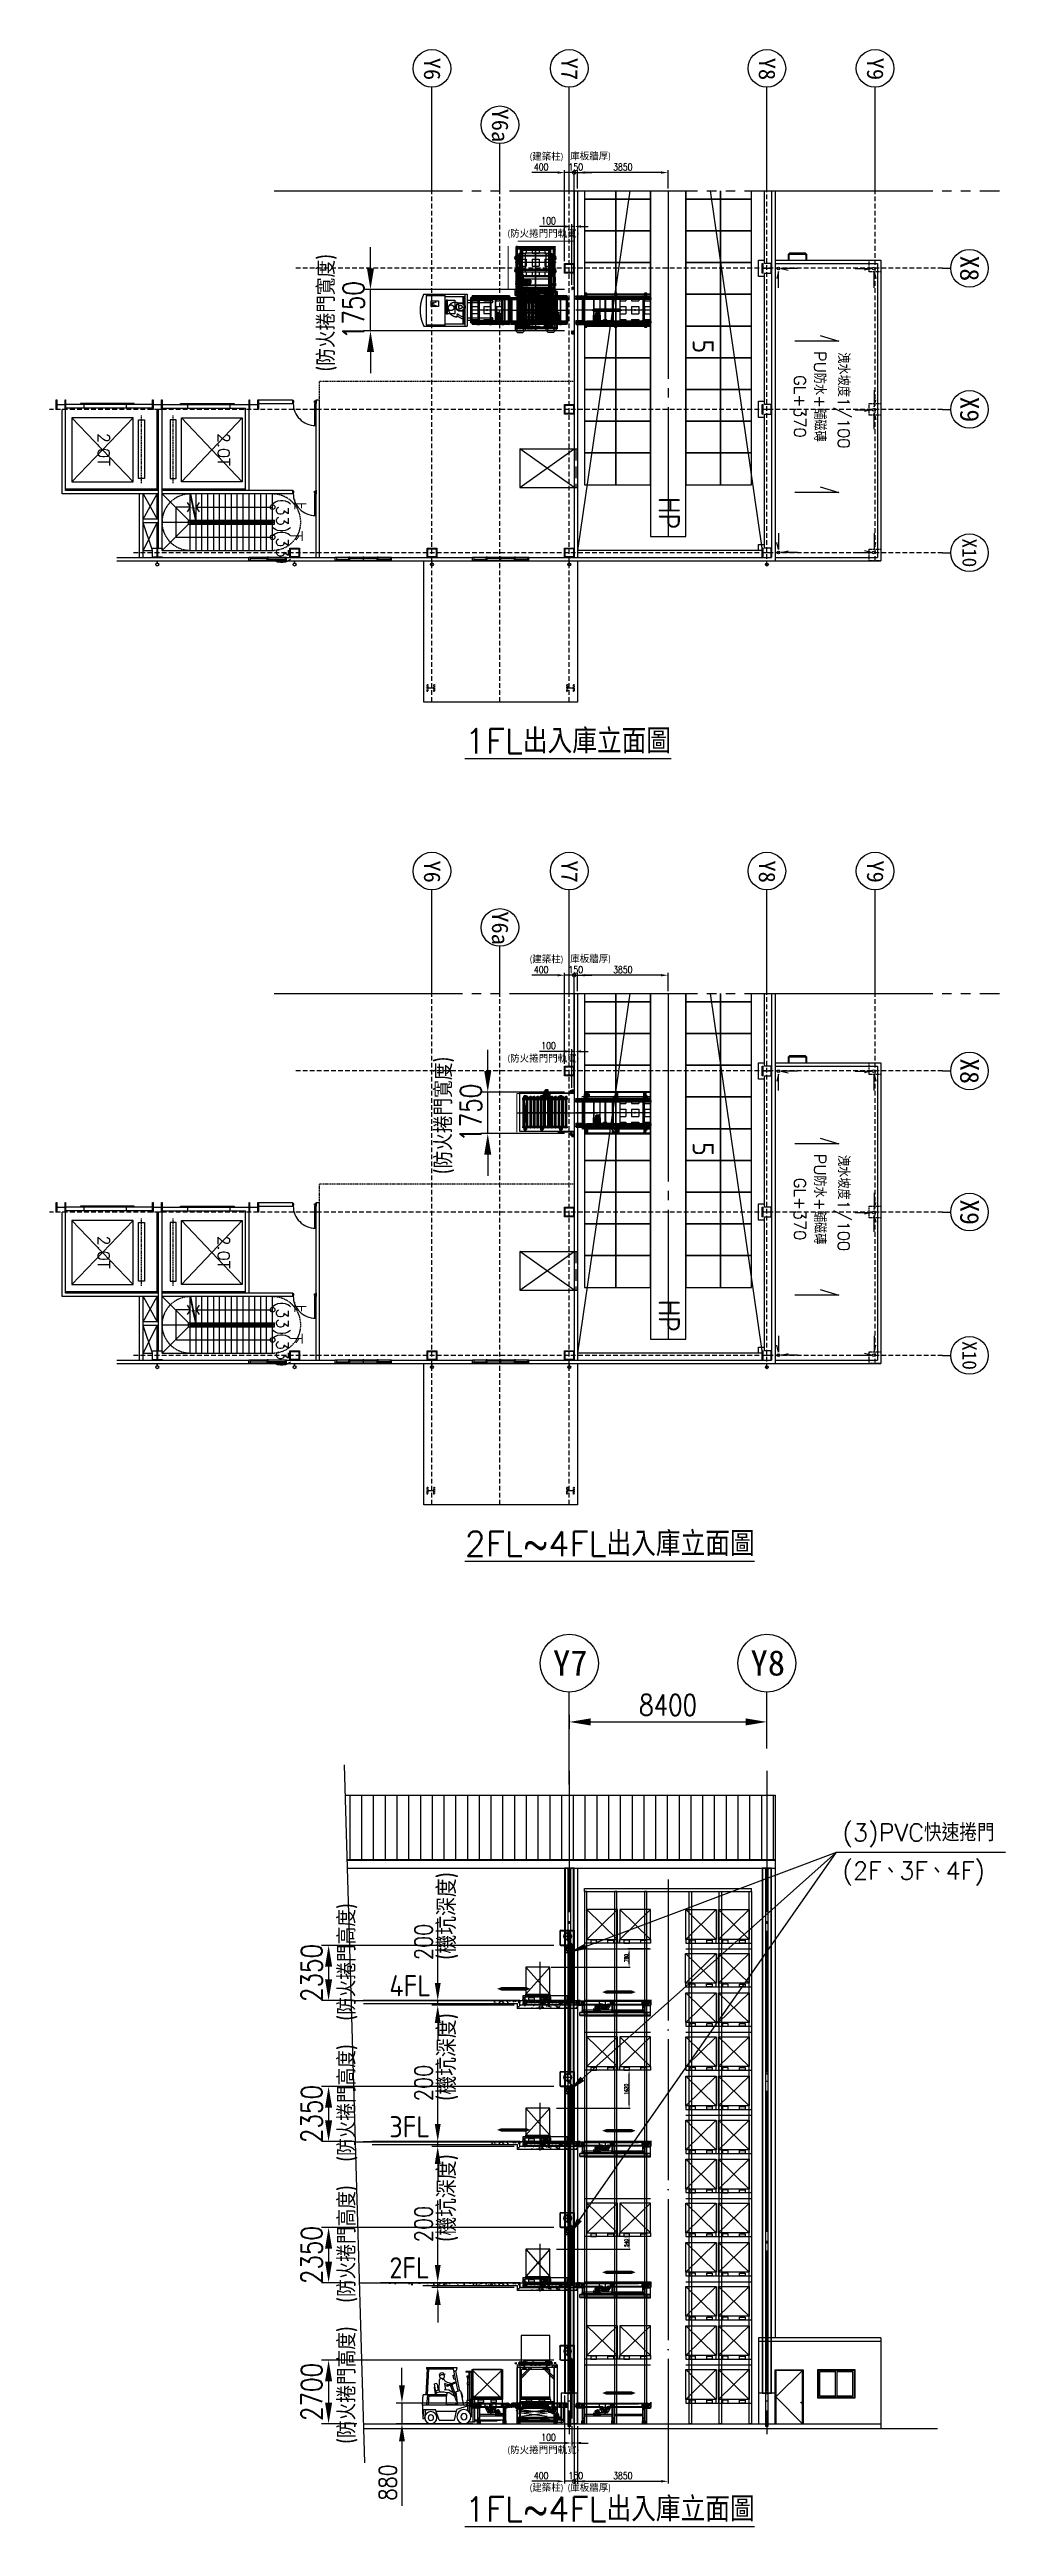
# Model space of a CAD drawing. Extents: x 0 to 210250, y -124674 to 148500.
# Drawn here: x 158675 to 199321, y -124674 to -19304 of the extents above; entities that cross this region are included whole.
import ezdxf
from ezdxf.enums import TextEntityAlignment as Align

# ---------------------------------------------------------------- set-up
doc = ezdxf.new("R2010")
doc.units = 0
doc.header["$LTSCALE"] = 400
doc.header["$PDSIZE"] = 2
for name, pattern in [('CEN', [17, 15, -1, 0, -1]), ('CENTER', [23, 20, -1, 1, -1]), ('CENTERX2', [4, 2.5, -0.5, 0.5, -0.5]), ('DASHED', [0.75, 0.5, -0.25]), ('HIDDEN', [9.525, 6.35, -3.175]), ('HIDDEN2', [0.1875, 0.125, -0.0625]), ('HIDDENX2', [0.75, 0.5, -0.25]), ('PHANTOM', [25, 20, -1, 1, -1, 1, -1])]:
    doc.linetypes.add(name, pattern=pattern)
doc.layers.get('0').update_dxf_attribs({"linetype": 'CONTINUOUS'})
doc.layers.get('DEFPOINTS').update_dxf_attribs({"linetype": 'CONTINUOUS'})
for name, color, linetype in [('02', 1, 'CONTINUOUS'), ('BEAM', 3, 'CONTINUOUS'), ('C1', 1, 'CONTINUOUS'), ('C5', 5, 'CONTINUOUS'), ('CENTER', 6, 'CEN'), ('COLUMN', 1, 'CONTINUOUS'), ('CV', 92, 'CONTINUOUS'), ('DASHED', 4, 'DASHED'), ('DE-DOOR', 5, 'CONTINUOUS'), ('DIM', 2, 'CONTINUOUS'), ('DOOR', 3, 'CONTINUOUS'), ('GZ_3', 8, 'HIDDEN'), ('GZ_4', 4, 'CENTER'), ('GZ_Bolt', 247, 'CONTINUOUS'), ('GZ_BYBLOCK', 150, 'CONTINUOUS'), ('GZ_Phantom', 6, 'PHANTOM'), ('GZ_Qoo01', 1, 'CONTINUOUS'), ('GZ_Qoo02', 2, 'CONTINUOUS'), ('GZ_Qoo03', 3, 'CONTINUOUS'), ('GZ_Qoo04', 4, 'CONTINUOUS'), ('GZ_Qoo05', 150, 'CONTINUOUS'), ('GZ_Qoo06', 6, 'CONTINUOUS'), ('GZ_Qoo07', 142, 'CONTINUOUS'), ('GZ_Qoo08', 8, 'CONTINUOUS'), ('GZ_Qoo09', 234, 'CONTINUOUS'), ('GZ_Qoo10', 181, 'CONTINUOUS'), ('GZ_Qoo12', 253, 'CONTINUOUS'), ('GZ_Qoo14', 22, 'CONTINUOUS'), ('GZ_Qoo15', 31, 'CONTINUOUS'), ('GZ_Qoo16', 62, 'CONTINUOUS'), ('GZ_Qoo17', 82, 'CONTINUOUS'), ('GZ_Qoo18', 52, 'CONTINUOUS'), ('NOTE', 6, 'CONTINUOUS'), ('PAINT', 3, 'CONTINUOUS'), ('pallrt', 30, 'CONTINUOUS'), ('PHAN', 6, 'PHANTOM'), ('PHANTOM', 3, 'PHANTOM'), ('RAIN', 3, 'CONTINUOUS'), ('ROOF', 5, 'CONTINUOUS'), ('SS400-PL2.3', 111, 'CONTINUOUS'), ('SS400H-125x125x6.5x9', 220, 'CONTINUOUS'), ('STAIR', 3, 'CONTINUOUS'), ('TEXT', 3, 'CONTINUOUS'), ('WALL', 2, 'CONTINUOUS'), ('WATER', 5, 'CONTINUOUS'), ('WINDOW', 3, 'CONTINUOUS'), ('WINDOW1', 7, 'CONTINUOUS'), ('WINDOWP', 4, 'CONTINUOUS'), ('欄杆', 30, 'CONTINUOUS')]:
    doc.layers.add(name, color=color, linetype=linetype)
doc.styles.add('AEH', font='SIMPLEX', dxfattribs={"bigfont": 'AE.SHX'})
doc.styles.add('Chiming', font='')
doc.styles.add('CHINA', font='romans.shx', dxfattribs={"bigfont": 'chineset.shx'})
doc.styles.add('CHINESET', font='romans.shx', dxfattribs={"bigfont": 'chineset.shx'})
doc.styles.add('isocp', font='isocp.shx', dxfattribs={"bigfont": 'chineset.shx'})
doc.styles.add('LSP', font='SimSun.ttf')
doc.styles.add('ROMANS', font='romans.shx', dxfattribs={"width": 0.8})
doc.styles.get("Standard").update_dxf_attribs({"font": 'ISOCP.SHX', "bigfont": 'CHINESET.SHX'})
doc.styles.get('Chiming').set_extended_font_data('Microsoft JhengHei')
doc.dimstyles.new('AM_ISO', dxfattribs={"dimscale": 300, "dimtxt": 3.5, "dimasz": 3.5, "dimexe": 1, "dimexo": 1, "dimgap": 1.5, "dimtad": 1, "dimdsep": 46, "dimtxsty": 'Standard', "dimcen": 0, "dimclrd": 256, "dimclre": 256, "dimclrt": 256, "dimadec": 0, "dimazin": 2, "dimtp": 0.1, "dimtm": 0.1, "dimtfac": 0.71, "dimtmove": 0, "dimatfit": 3, "dimfxl": 0, "dimlwd": -1, "dimlwe": -1, "dimarcsym": 0})
doc.dimstyles.new('AM_ISO$7', dxfattribs={"dimscale": 300, "dimtxt": 3.5, "dimasz": 3.5, "dimexe": 1, "dimexo": 1, "dimgap": 1.5, "dimtad": 1, "dimdsep": 46, "dimtxsty": 'Standard', "dimcen": 0, "dimclrd": 256, "dimclre": 256, "dimclrt": 256, "dimadec": 0, "dimazin": 2, "dimtp": 0.1, "dimtm": 0.1, "dimtfac": 0.71, "dimtmove": 0, "dimatfit": 3, "dimfxl": 0, "dimlwd": -1, "dimlwe": -1, "dimarcsym": 0})

msp = doc.modelspace()

# ---------------------------------------------------------------- texts
at = {"layer": 'C1', "style": 'LSP', "width": 1}
for s, height, p in [('Y6', 700, (174940.597, -20129.354)), ('Y7', 700, (180780.597, -20129.354)), ('Y8', 700, (189180.597, -20129.354)), ('Y9', 700, (193780.597, -20129.354)), ('Y6a', 700, (177830.597, -22530.354)), ('X8', 800, (197789.717, -28614.431)), ('X9', 800, (197789.717, -34614.431)), ('X10', 600, (197789.717, -40714.431)), ('Y6', 700, (174940.597, -54275.756)), ('Y7', 700, (180780.597, -54275.756)), ('Y8', 700, (189180.597, -54275.756)), ('Y9', 700, (193780.597, -54275.756)), ('Y6a', 700, (177830.597, -56676.756)), ('X8', 800, (197789.717, -62760.832)), ('X9', 800, (197789.717, -68760.832)), ('X10', 600, (197789.717, -74860.832))]:
    msp.add_text(s, height=height, rotation=270, dxfattribs=at).set_placement(p, align=Align.MIDDLE)
for s, p in [('Y7', (180816.495, -87945.52)), ('Y8', (189216.495, -87945.52))]:
    msp.add_text(s, height=1080, dxfattribs=at).set_placement(p, align=Align.MIDDLE)
at = {"layer": 'DEFPOINTS', "color": 3, "style": 'AEH'}
for s, p in [('PU防水+舖磁磚', (191182.883, -32133.905)), ('洩水坡度1/100', (192194.774, -32183.882)), ('PU防水+舖磁磚', (191182.883, -66280.306)), ('洩水坡度1/100', (192194.774, -66330.284))]:
    msp.add_text(s, height=500, rotation=270, dxfattribs=at).set_placement(p)
at = {"layer": 'DEFPOINTS', "color": 3, "style": 'AEH', "width": 1}
for p in [(190332.989, -33156.036), (190332.989, -67302.438)]:
    msp.add_text('GL+370', height=500, rotation=270, dxfattribs=at).set_placement(p)
at = {"layer": 'DEFPOINTS', "color": 3, "insert": (185476.006, -38342.59), "char_height": 900, "attachment_point": 1, "rotation": 270}
msp.add_mtext_dynamic_manual_height_columns('HP', width=1450.26368, gutter_width=4500, heights=[0], dxfattribs=at)
at = {"layer": 'DIM', "attachment_point": 1}
for s, width, insert, char_height in [('(建築柱)', 11948.10817, (179097.863, -23724.589), 300), ('(庫板牆厚)', 11948.10817, (180712.044, -23707.728), 300), ('(防火捲門門軌寬)', 11948.10817, (178156.457, -27000.347), 300), ('(建築柱)', 11948.10817, (179097.863, -57870.991), 300), ('(庫板牆厚)', 11948.10817, (180712.044, -57854.13), 300), ('(防火捲門門軌寬)', 11948.10817, (178156.457, -62092.982), 300), ('4FL', 1814.21478, (173124.069, -101220.294), 900), ('3FL', 1814.21478, (173124.069, -107220.294), 900), ('2FL', 1814.21478, (173124.069, -113220.294), 900), ('(防火捲門門軌寬)', 11948.10817, (178156.457, -121293.452), 300), ('(建築柱)', 11948.10817, (179097.863, -122893.579), 300), ('(庫板牆厚)', 11948.10817, (180712.044, -122893.579), 300)]:
    msp.add_mtext_dynamic_manual_height_columns(s, width=width, gutter_width=4500, heights=[0], dxfattribs=dict(at, insert=insert, char_height=char_height))
for s, width, insert, char_height, rotation in [('(防火捲門寬度)', 5753.23306, (170062.035, -33003.876), 750, 90), ('\\pi501.36;5', 1400, (186916.182, -31135.154), 900, 270), ('(防火捲門寬度)', 5753.23306, (175049.697, -67150.278), 750, 90), ('(機坑深度)', 5505.92344, (175165.178, -100571.876), 800, 90), ('(防火捲門高度)', 5951.27845, (170937.63, -103160.915), 750, 90), ('(機坑深度)', 5505.92344, (175165.178, -106571.876), 800, 90), ('(防火捲門高度)', 5753.23306, (170937.63, -109160.915), 750, 90), ('(機坑深度)', 5505.92344, (175165.178, -112571.876), 800, 90), ('(防火捲門高度)', 5760.2267, (170937.63, -115160.915), 750, 90), ('(防火捲門高度)', 5597.6502, (170937.63, -121160.915), 750, 90)]:
    msp.add_mtext_dynamic_manual_height_columns(s, width=width, gutter_width=4500, heights=[0], dxfattribs=dict(at, insert=insert, char_height=char_height, rotation=rotation))
at = {"layer": 'NOTE', "style": 'CHINA'}
for s, p in [('(3)PVC快速捲門', (192387.828, -95527.889)), ('(2F、3F、4F)', (192387.828, -97154.272))]:
    msp.add_text(s, height=750, dxfattribs=at).set_placement(p)
at = {"layer": 'NOTE', "char_height": 1050, "attachment_point": 1, "line_spacing_factor": 0.466667, "style": 'CHINA'}
for s, insert in [('{\\L 1FL出入庫立面圖}', (175606.279, -48198.501)), ('{\\L 2FL~4FL出入庫立面圖}', (175606.279, -82344.903)), ('{\\L 1FL~4FL出入庫立面圖}', (175606.279, -123413.875))]:
    msp.add_mtext_dynamic_manual_height_columns(s, width=29752.28178, gutter_width=4500, heights=[0], dxfattribs=dict(at, insert=insert))
at = {"layer": 'TEXT', "style": 'AEH'}
for p in [(160727.885, -35611.332), (165830.652, -35611.332), (160727.885, -69757.733), (165830.652, -69757.733)]:
    msp.add_text('2.0T', height=500, rotation=270, dxfattribs=at).set_placement(p)
at = {"layer": 'TEXT', "style": 'AEH', "width": 1}
for s, p in [('(33)', (168326.597, -38409.179)), ('上', (169047.901, -38409.425)), ('(33)', (168326.901, -39758.425)), ('下', (168932.87, -39758.425)), ('(33)', (168326.597, -72555.581)), ('上', (169047.901, -72555.827)), ('(33)', (168326.901, -73904.827)), ('下', (168932.87, -73904.827))]:
    msp.add_text(s, height=500, rotation=270, dxfattribs=at).set_placement(p)

# ---------------------------------------------------------------- blocks, each defined once
blk = doc.blocks.new('A$C59AC08B8')
at = {"layer": 'C1', "linetype": 'Continuous'}
blk.add_line((2317, 572), (2317, -1866), dxfattribs=at)
at = {"layer": 'C5', "linetype": 'Continuous'}
blk.add_lwpolyline([(4700, -1176), (2702, -1176), (2702, -1147), (4697, -1147), (4697, -1148), (4697, -1148), (4697, -1148), (4700, -1148), (4700, -1176)], dxfattribs=at)
at = {"layer": 'COLUMN'}
for points in [[(2467, -281), (2467, -321), (4700, -321), (4700, -281)], [(2467, -283), (2467, -319), (4700, -319), (4700, -283)], [(2467, -1121), (2467, -1161), (4700, -1161), (4700, -1121)], [(2467, -1123), (2467, -1159), (4700, -1159), (4700, -1123)]]:
    blk.add_lwpolyline(points, close=True, dxfattribs=at)
at = {"layer": 'PAINT', "linetype": 'Continuous'}
for p, q in [((2456, -1433), (2450, -1433)), ((2558, -1433), (2564, -1433))]:
    blk.add_line(p, q, dxfattribs=at)
for points in [[(4697, -295), (2327, -295), (2327, -307), (4697, -307)], [(4697, -1135), (2327, -1135), (2327, -1147), (4697, -1147)]]:
    blk.add_lwpolyline(points, dxfattribs=at)
for points in [[(2456, -1365), (2456, -1433), (2558, -1433), (2558, -1365)], [(2456, -1439), (2456, -1507), (2558, -1507), (2558, -1439)]]:
    blk.add_lwpolyline(points, close=True, dxfattribs=at)
at = {"layer": 'PHANTOM'}
blk.add_line((2171, 568), (5140, 655), dxfattribs=at)
at = {"layer": 'RAIN', "linetype": 'Continuous'}
for p, q in [((2385, -307), (2385, -295)), ((2388, -307), (2388, -295)), ((2465, -307), (2465, -295)), ((2468, -307), (2468, -295)), ((2545, -307), (2545, -295)), ((2548, -307), (2548, -295)), ((2625, -307), (2625, -295)), ((2628, -307), (2628, -295)), ((2705, -307), (2705, -295)), ((2708, -307), (2708, -295)), ((2785, -307), (2785, -295)), ((2788, -307), (2788, -295)), ((2865, -307), (2865, -295)), ((2868, -307), (2868, -295)), ((2945, -307), (2945, -295)), ((2948, -307), (2948, -295)), ((3025, -307), (3025, -295)), ((3028, -307), (3028, -295)), ((3105, -307), (3105, -295)), ((3108, -307), (3108, -295)), ((3185, -307), (3185, -295)), ((3188, -307), (3188, -295)), ((3265, -307), (3265, -295)), ((3268, -307), (3268, -295)), ((3345, -307), (3345, -295)), ((3348, -307), (3348, -295)), ((3425, -307), (3425, -295)), ((3428, -307), (3428, -295)), ((3505, -307), (3505, -295)), ((3508, -307), (3508, -295)), ((3585, -307), (3585, -295)), ((3588, -307), (3588, -295)), ((3665, -307), (3665, -295)), ((3668, -307), (3668, -295)), ((3745, -307), (3745, -295)), ((3748, -307), (3748, -295)), ((3825, -307), (3825, -295)), ((3828, -307), (3828, -295)), ((3905, -307), (3905, -295)), ((3908, -307), (3908, -295)), ((3985, -307), (3985, -295)), ((3988, -307), (3988, -295)), ((4065, -307), (4065, -295)), ((4068, -307), (4068, -295)), ((4145, -307), (4145, -295)), ((4148, -307), (4148, -295)), ((4225, -307), (4225, -295)), ((4228, -307), (4228, -295)), ((4305, -307), (4305, -295)), ((4308, -307), (4308, -295)), ((4385, -307), (4385, -295)), ((4388, -307), (4388, -295)), ((4465, -307), (4465, -295)), ((4468, -307), (4468, -295)), ((4545, -307), (4545, -295)), ((4548, -307), (4548, -295)), ((4625, -307), (4625, -295)), ((4628, -307), (4628, -295)), ((4697, -308), (4697, -294)), ((4700, -294), (4697, -294)), ((4697, -308), (4697, -295)), ((4697, -295), (4697, -295)), ((4697, -308), (4697, -308)), ((4700, -308), (4697, -308)), ((2385, -1147), (2385, -1135)), ((2388, -1147), (2388, -1135)), ((2465, -1147), (2465, -1135)), ((2468, -1147), (2468, -1135)), ((2545, -1147), (2545, -1135)), ((2548, -1147), (2548, -1135)), ((2625, -1147), (2625, -1135)), ((2628, -1147), (2628, -1135)), ((2705, -1147), (2705, -1135)), ((2708, -1147), (2708, -1135)), ((2785, -1147), (2785, -1135)), ((2788, -1147), (2788, -1135)), ((2865, -1147), (2865, -1135)), ((2868, -1147), (2868, -1135)), ((2945, -1147), (2945, -1135)), ((2948, -1147), (2948, -1135)), ((3025, -1147), (3025, -1135)), ((3028, -1147), (3028, -1135)), ((3105, -1147), (3105, -1135)), ((3108, -1147), (3108, -1135)), ((3185, -1147), (3185, -1135)), ((3188, -1147), (3188, -1135)), ((3265, -1147), (3265, -1135)), ((3268, -1147), (3268, -1135)), ((3345, -1147), (3345, -1135)), ((3348, -1147), (3348, -1135)), ((3425, -1147), (3425, -1135)), ((3428, -1147), (3428, -1135)), ((3505, -1147), (3505, -1135)), ((3508, -1147), (3508, -1135)), ((3585, -1147), (3585, -1135)), ((3588, -1147), (3588, -1135)), ((3665, -1147), (3665, -1135)), ((3668, -1147), (3668, -1135)), ((3745, -1147), (3745, -1135)), ((3748, -1147), (3748, -1135)), ((3825, -1147), (3825, -1135)), ((3828, -1147), (3828, -1135)), ((3905, -1147), (3905, -1135)), ((3908, -1147), (3908, -1135)), ((3985, -1147), (3985, -1135)), ((3988, -1147), (3988, -1135)), ((4065, -1147), (4065, -1135)), ((4068, -1147), (4068, -1135)), ((4145, -1147), (4145, -1135)), ((4148, -1147), (4148, -1135)), ((4225, -1147), (4225, -1135)), ((4228, -1147), (4228, -1135)), ((4305, -1147), (4305, -1135)), ((4308, -1147), (4308, -1135)), ((4385, -1147), (4385, -1135)), ((4388, -1147), (4388, -1135)), ((4465, -1147), (4465, -1135)), ((4468, -1147), (4468, -1135)), ((4545, -1147), (4545, -1135)), ((4548, -1147), (4548, -1135)), ((4625, -1147), (4625, -1135)), ((4628, -1147), (4628, -1135)), ((4697, -1148), (4697, -1134)), ((4700, -1134), (4697, -1134)), ((4697, -1148), (4697, -1135)), ((4697, -1135), (4697, -1135)), ((4697, -1148), (4697, -1148)), ((4700, -1148), (4697, -1148))]:
    blk.add_line(p, q, dxfattribs=at)
at = {"layer": 'ROOF', "linetype": 'Continuous'}
for p, q in [((4734, 631), (5011, 631)), ((4734, 581), (5011, 581)), ((4734, 531), (5011, 531)), ((4734, 481), (5011, 481)), ((4734, 431), (5011, 431)), ((4734, 381), (5011, 381)), ((4734, 331), (5011, 331)), ((4734, 281), (5011, 281)), ((4734, 231), (5011, 231)), ((4734, 181), (5011, 181)), ((4734, 131), (5011, 131)), ((4734, 81), (5011, 81)), ((4734, 31), (5011, 31)), ((4734, -19), (5011, -19)), ((4734, -69), (5011, -69)), ((4734, -119), (5011, -119)), ((4734, -169), (5011, -169)), ((4734, -219), (5011, -219)), ((4734, -269), (5011, -269)), ((4734, -319), (5011, -319)), ((4734, -369), (5011, -369)), ((4734, -419), (5011, -419)), ((4734, -469), (5011, -469)), ((4734, -519), (5011, -519)), ((4734, -569), (5011, -569)), ((4734, -619), (5011, -619)), ((4734, -669), (5011, -669)), ((4734, -719), (5011, -719)), ((4734, -769), (5011, -769)), ((4734, -819), (5011, -819)), ((4734, -869), (5011, -869)), ((4734, -919), (5011, -919)), ((4734, -969), (5011, -969)), ((4734, -1019), (5011, -1019)), ((4734, -1069), (5011, -1069)), ((4734, -1119), (5011, -1119)), ((4734, -1169), (5011, -1169))]:
    blk.add_line(p, q, dxfattribs=at)
for points in [[(5011, 652), (5011, -1176), (4734, -1176)], [(4734, -1176), (4734, 643)]]:
    blk.add_lwpolyline(points, dxfattribs=at)
at = {"layer": 'WALL', "linetype": 'Continuous'}
for p, q in [((4700, 642), (4700, -1176)), ((4734, 643), (4734, -1176)), ((5011, 652), (5011, -1176)), ((2702, -1106), (2337, -1106)), ((2702, -1135), (2702, -1106)), ((2702, -1626), (2702, -1147)), ((5011, -1176), (2702, -1176)), ((2702, -1626), (2317, -1626))]:
    blk.add_line(p, q, dxfattribs=at)
at = {"layer": 'WALL', "color": 9, "linetype": 'HIDDEN'}
for p, q in [((4737, 644), (4737, -1176)), ((2937, 590), (2937, -336)), ((3537, 608), (3537, -336)), ((4137, 626), (4137, -336))]:
    blk.add_line(p, q, dxfattribs=at)
at = {"layer": 'WALL', "linetype": 'HIDDEN'}
for p, q in [((2337, 572), (2337, -1626)), ((2687, -1135), (2687, -1106)), ((2687, -1626), (2687, -1147))]:
    blk.add_line(p, q, dxfattribs=at)
at = {"layer": 'WALL', "color": 3, "linetype": 'Continuous'}
for points in [[(2337, -266), (2337, -336), (2467, -336), (2467, -266)], [(2337, -1106), (2337, -1176), (2467, -1176), (2467, -1106)]]:
    blk.add_lwpolyline(points, close=True, dxfattribs=at)
at = {"layer": 'WINDOW1', "linetype": 'Continuous'}
for p, q in [((2337, -1176), (2567, -1176)), ((2567, -1176), (2567, -1296)), ((2567, -1296), (2337, -1296))]:
    blk.add_line(p, q, dxfattribs=at)
for points in [[(2337, -1293), (2564, -1293), (2564, -1179), (2337, -1179)], [(2447, -1356), (2447, -1516), (2567, -1516), (2567, -1356)], [(2450, -1359), (2450, -1513), (2564, -1513), (2564, -1359)]]:
    blk.add_lwpolyline(points, close=True, dxfattribs=at)
at = {"layer": 'WINDOW1', "linetype": 'HIDDEN'}
blk.add_lwpolyline([(2337, -1293), (2451, -1179), (2564, -1293)], dxfattribs=at)
at = {"layer": 'WINDOW1', "linetype": 'Continuous'}
blk.add_circle((2427, -1288), 2.5, dxfattribs=at)
blk = doc.blocks.new('*D222')
at = {"layer": 'DEFPOINTS', "color": 0, "transparency": 16777216}
for p in [(189177, -90448), (180777, -91046), (189177, -91046)]:
    blk.add_point(p, dxfattribs=at)
at = {"layer": 'DIM', "linetype": 'ByBlock', "transparency": 16777216}
for p, q in [((180777, -90746), (180777, -90148)), ((181677, -90448), (188277, -90448)), ((189177, -90746), (189177, -90148))]:
    blk.add_line(p, q, dxfattribs=at)
at = {"layer": 'DIM', "transparency": 16777216}
for points in [[(181677, -90298), (181677, -90598), (180777, -90448)], [(188277, -90298), (188277, -90598), (189177, -90448)]]:
    blk.add_solid(points, dxfattribs=at)
at = {"layer": 'DIM', "transparency": 16777216, "insert": (184977, -89728), "char_height": 900, "attachment_point": 5, "style": 'ROMANS'}
blk.add_mtext('8400', dxfattribs=at)
blk = doc.blocks.new('A$C36BB638E')
at = {"layer": 'pallrt'}
for p, q in [((-550, 1420), (750, 155)), ((-550, 155), (750, 1420))]:
    blk.add_line(p, q, dxfattribs=at)
for points in [[(-550, 155), (750, 155), (750, 1420), (-550, 1420)], [(-550, 155), (750, 155), (750, 0), (-550, 0)], [(-380, -1), (-140, -1), (-140, 119), (-380, 119)], [(580, -1), (340, -1), (340, 119), (580, 119)]]:
    blk.add_lwpolyline(points, close=True, dxfattribs=at)
blk = doc.blocks.new('堆高機立面圖')
at = {"layer": '02'}
for p, q in [((-1215, 769), (-1057, 769)), ((-1215, 769), (-1215, -1391)), ((-1159, 758), (-922, 758)), ((-1159, 758), (-1159, 741)), ((-1159, 741), (-922, 741)), ((-1147, 741), (-1147, -1158)), ((-1080, 741), (-1080, -536)), ((-1069, 543), (-1069, 477)), ((-1069, 543), (-962, 543)), ((-1069, 477), (-979, 477)), ((-979, 293), (-1069, 293)), ((-1069, 293), (-1069, 212)), ((-979, 230), (-1069, 230)), ((-979, 212), (-1069, 212)), ((-1057, 769), (-1057, 758)), ((-1057, 741), (-1057, 543)), ((-1057, 477), (-1057, 293)), ((-1057, 212), (-1057, -465)), ((-1040, 741), (-1040, 543)), ((-1040, 560), (-962, 560)), ((-990, 477), (-990, 293)), ((-990, 212), (-990, -465)), ((-979, 543), (-979, 477)), ((-979, 293), (-979, 212)), ((-962, 560), (-962, 543)), ((-922, 758), (-922, 741)), ((-473, 792), (-656, -69)), ((-364, 927), (-580, -87)), ((-542, -521), (-282, 141)), ((748, 927), (-535, 927)), ((-535, 927), (-509, 792)), ((-520, -311), (-334, 161)), ((-393, 792), (-509, 792)), ((-422, 440), (-466, 449)), ((-118, 141), (-453, 272)), ((-106, 172), (-441, 304)), ((-386, 605), (-430, 614)), ((-408, 449), (-378, 592)), ((748, 871), (-376, 871)), ((-340, 228), (-334, 161)), ((-334, 161), (-282, 141)), ((-232, 185), (-282, 141)), ((-71, -17), (-24, 252)), ((28, 627), (23, 619)), ((74, 429), (30, 439)), ((139, 490), (46, 440)), ((190, 594), (189, 596)), ((339, 252), (398, 244)), ((374, -25), (408, 232)), ((422, 82), (387, -182)), ((403, 108), (392, 109)), ((706, -231), (650, 871)), ((762, -228), (706, 873)), ((748, 927), (748, 871)), ((-1282, -305), (-1282, -1391)), ((-1282, -305), (-1215, -305)), ((-973, -567), (-1099, -531)), ((-980, -589), (-1099, -554)), ((-1080, -465), (-956, -465)), ((-1080, -560), (-1080, -981)), ((-1057, -566), (-1057, -953)), ((-1008, -671), (-1013, -704)), ((-1013, -704), (-533, -851)), ((-1008, -671), (928, -671)), ((-1007, -558), (-970, -558)), ((-964, -535), (-992, -632)), ((-861, -671), (-992, -632)), ((-990, -558), (-990, -563)), ((-990, -586), (-990, -623)), ((-990, -633), (-990, -899)), ((-800, -583), (-964, -535)), ((-956, -465), (-956, -537)), ((-689, -61), (-819, -671)), ((-740, -139), (-781, -330)), ((-781, -330), (-753, -362)), ((-705, -126), (-740, -139)), ((-689, -61), (-497, -107)), ((-498, -107), (-558, -671)), ((-389, -648), (-551, -604)), ((-431, -1312), (-533, -851)), ((344, -918), (-518, -918)), ((-389, -648), (-80, -648)), ((-112, -172), (-110, -200)), ((-97, -242), (-97, -276)), ((-86, -287), (640, -287)), ((-80, -287), (-80, -671)), ((-76, -231), (898, -231)), ((221, -1312), (365, -851)), ((357, -71), (309, -65)), ((337, -172), (335, -200)), ((374, -25), (354, -178)), ((928, -851), (365, -851)), ((666, -671), (636, -231)), ((733, -666), (703, -227)), ((799, -851), (836, -1236)), ((878, -851), (916, -1236)), ((928, -671), (898, -231)), ((928, -851), (916, -1236)), ((928, -671), (928, -851)), ((-2543, -1301), (-1294, -1301)), ((-2543, -1312), (-2245, -1329)), ((-1282, -1329), (-2245, -1329)), ((-1282, -1391), (-1028, -1391)), ((221, -1312), (-431, -1312)), ((916, -1236), (836, -1236))]:
    blk.add_line(p, q, dxfattribs=at)
for points in [[(0, 0), (-195, -14), (-343, -101), (-406, -175)], [(82, 476), (32, 447), (15, 432), (-2, 418), (-12, 381), (-42, 353), (-131, 309), (-330, 260)], [(194, 588), (201, 613), (199, 639), (192, 660), (175, 684), (162, 700), (137, 710), (108, 714), (65, 708), (29, 670), (20, 646), (-42, 652), (12, 635), (42, 623), (60, 615), (86, 619), (109, 627), (127, 624), (159, 606), (175, 598), (194, 596)], [(23, 619), (6, 574), (3, 553), (3, 521), (11, 507), (20, 491), (28, 468), (27, 460)], [(71, 434), (161, 498), (180, 451), (198, 425), (222, 379), (226, -20)], [(169, 497), (190, 554), (190, 594)], [(-98, -136), (-204, -137), (-450, -287)], [(226, -20), (194, -97), (181, -105)]]:
    blk.add_lwpolyline(points, dxfattribs=at)
blk.add_lwpolyline([(-1099, -558, -0.3135637), (-1185, -558, -0.3135637), (-1185, -426, -0.3135637), (-1099, -426, -0.3135637)], format="xyb", close=True, dxfattribs=at)
for centre, radius in [((-838, -1158), 300), ((-838, -1158), 129), ((568, -1201), 257), ((568, -1201), 114)]:
    blk.add_circle(centre, radius, dxfattribs=at)
for centre, radius, start, end in [((-447, 288), 16.9, 68.52508, 248.52508), ((-419, 451), 11.3, 258, 348), ((-389, 594), 11.2, 348, 78), ((-760, 2312), 2193, 285.48156, 290.14271), ((-112, 156), 16.9, 248.52508, 68.52508), ((1958, -101), 1687, 168.83692, 177.68525), ((335, 219), 33.8, 82.48761, 168.83692), ((397, 233), 11.3, 352.48761, 82.48761), ((400, 85), 22.5, 352.48761, 82.48761), ((-67, -169), 45, 103.98457, 184.15393), ((-76, -197), 33.8, 184.15393, 270), ((-86, -242), 11.2, 90, 180), ((-86, -276), 11.2, 180, 270), ((112, -889), 788, 76.01451, 103.98457), ((314, -20), 45, 196.83256, 262.48761), ((301, -197), 33.8, 270, 355.84607), ((292, -169), 45, 355.84607, 76.01451), ((331, -175), 56.2, 270, 352.48761), ((331, -175), 22.5, 278.27192, 352.48761), ((358, -60), 11.3, 262.48761, 352.48761), ((-2543, -1306), 5.62, 90, 264.70992), ((-1294, -1278), 22.5, 270, 300)]:
    blk.add_arc(centre, radius, start, end, dxfattribs=at)
blk = doc.blocks.new('A$C51026413')
h = blk.add_hatch(color=3)
h.dxf.hatch_style = 1
h.paths.add_polyline_path([(45, 2520), (145, 2520), (145, -180), (45, -180)])
at = {"layer": 'WINDOW', "linetype": 'Continuous'}
for p, q in [((45, 3160), (45, -180)), ((605, 3160), (45, 3160)), ((605, 3140), (45, 3140)), ((605, 2520), (45, 2520)), ((133, 2904), (498, 2904)), ((605, 2540), (145, 2540)), ((316, 2721), (316, 3087)), ((635, 3110), (635, 2570)), ((655, 3110), (655, 2570))]:
    blk.add_line(p, q, dxfattribs=at)
at = {"layer": 'WINDOW', "linetype": 'HIDDEN'}
for p, q in [((316, 2741), (145, 2583)), ((145, 2583), (145, -180)), ((45, -180), (145, -180))]:
    blk.add_line(p, q, dxfattribs=at)
at = {"layer": 'WINDOW', "linetype": 'Continuous'}
for radius in [163, 143]:
    blk.add_circle((316, 2904), radius, dxfattribs=at)
for centre, radius, start, end in [((605, 3110), 50, 0, 90), ((605, 3110), 30, 0, 90), ((605, 2570), 50, 270, 0), ((605, 2570), 30, 270, 0)]:
    blk.add_arc(centre, radius, start, end, dxfattribs=at)
blk = doc.blocks.new('實心雙向箭頭')
at = {"color": 0, "ltscale": 0.5}
blk.add_lwpolyline([(0, -11.1, 0, 4.5, 0), (0, -5.4, 2.25, 2.25, 0), (0, 5.4, 4.5, 0, 0), (0, 11.1, 0, 0, 0)], format="xyseb", dxfattribs=at)
blk = doc.blocks.new('A$C0A60367C')
at = {"color": 0}
for p, q in [((0, 35), (0, -200)), ((27, 35), (0, 35)), ((27, 5), (0, 5)), ((3, 5), (3, -200)), ((5, 5), (4, 19)), ((5, 5), (5, -200)), ((6, 5), (6, -200)), ((10, 5), (10, -200)), ((27, 35), (30, 32)), ((30, 8), (27, 5)), ((30, 32), (30, 8))]:
    blk.add_line(p, q, dxfattribs=at)
at = {"color": 0, "const_width": 0.6}
blk.add_lwpolyline([(0, -200), (10, -200)], dxfattribs=at)
at = {"color": 0}
blk.add_lwpolyline([(10, -150), (17, -150), (17, -159), (10, -159)], close=True, dxfattribs=at)
for radius in [10.8, 8.75]:
    blk.add_circle((15, 20), radius, dxfattribs=at)
at = {"layer": 'CENTER'}
for p, q in [((2, 20), (28, 20)), ((15, 33), (15, 7))]:
    blk.add_line(p, q, dxfattribs=at)
blk = doc.blocks.new('*D223')
at = {"layer": 'DEFPOINTS', "color": 0, "transparency": 16777216}
for p in [(172752, -114303), (175181, -114303), (178677, -114503)]:
    blk.add_point(p, dxfattribs=at)
at = {"layer": 'DIM', "linetype": 'ByBlock', "transparency": 16777216}
for p, q in [((175181, -113553), (175181, -110810)), ((173002, -114303), (175431, -114303)), ((178427, -114503), (174931, -114503)), ((175181, -114503), (175181, -114303)), ((175181, -115253), (175181, -116003))]:
    blk.add_line(p, q, dxfattribs=at)
at = {"layer": 'DIM', "transparency": 16777216}
for points in [[(175056, -113553), (175306, -113553), (175181, -114303)], [(175056, -115253), (175306, -115253), (175181, -114503)]]:
    blk.add_solid(points, dxfattribs=at)
at = {"layer": 'DIM', "transparency": 16777216, "insert": (174581, -111807), "char_height": 750, "attachment_point": 5, "rotation": 90, "style": 'ROMANS'}
blk.add_mtext('200', dxfattribs=at)
blk = doc.blocks.new('*D224')
at = {"layer": 'DEFPOINTS', "color": 0, "transparency": 16777216}
for p in [(180417, -111953), (170540, -114303), (171864, -114303)]:
    blk.add_point(p, dxfattribs=at)
at = {"layer": 'DIM', "linetype": 'ByBlock', "transparency": 16777216}
for p, q in [((180117, -111953), (170240, -111953)), ((170540, -112853), (170540, -113403)), ((171564, -114303), (170240, -114303))]:
    blk.add_line(p, q, dxfattribs=at)
at = {"layer": 'DIM', "transparency": 16777216}
for points in [[(170390, -112853), (170690, -112853), (170540, -111953)], [(170390, -113403), (170690, -113403), (170540, -114303)]]:
    blk.add_solid(points, dxfattribs=at)
at = {"layer": 'DIM', "transparency": 16777216, "insert": (169820, -113128), "char_height": 900, "attachment_point": 5, "rotation": 90, "style": 'ROMANS'}
blk.add_mtext('2350', dxfattribs=at)
blk = doc.blocks.new('*D225')
at = {"layer": 'DEFPOINTS', "color": 0, "transparency": 16777216}
for p in [(180417, -117603), (170540, -120303), (172041, -120303)]:
    blk.add_point(p, dxfattribs=at)
at = {"layer": 'DIM', "linetype": 'ByBlock', "transparency": 16777216}
for p, q in [((180117, -117603), (170240, -117603)), ((170540, -118503), (170540, -119403)), ((171741, -120303), (170240, -120303))]:
    blk.add_line(p, q, dxfattribs=at)
at = {"layer": 'DIM', "transparency": 16777216}
for points in [[(170390, -118503), (170690, -118503), (170540, -117603)], [(170390, -119403), (170690, -119403), (170540, -120303)]]:
    blk.add_solid(points, dxfattribs=at)
at = {"layer": 'DIM', "transparency": 16777216, "insert": (169820, -118953), "char_height": 900, "attachment_point": 5, "rotation": 90, "style": 'ROMANS'}
blk.add_mtext('2700', dxfattribs=at)
blk = doc.blocks.new('*D226')
at = {"layer": 'DEFPOINTS', "color": 0, "transparency": 16777216}
for p in [(180417, -105953), (170540, -108303), (171864, -108303)]:
    blk.add_point(p, dxfattribs=at)
at = {"layer": 'DIM', "linetype": 'ByBlock', "transparency": 16777216}
for p, q in [((180117, -105953), (170240, -105953)), ((170540, -106853), (170540, -107403)), ((171564, -108303), (170240, -108303))]:
    blk.add_line(p, q, dxfattribs=at)
at = {"layer": 'DIM', "transparency": 16777216}
for points in [[(170390, -106853), (170690, -106853), (170540, -105953)], [(170390, -107403), (170690, -107403), (170540, -108303)]]:
    blk.add_solid(points, dxfattribs=at)
at = {"layer": 'DIM', "transparency": 16777216, "insert": (169820, -107128), "char_height": 900, "attachment_point": 5, "rotation": 90, "style": 'ROMANS'}
blk.add_mtext('2350', dxfattribs=at)
blk = doc.blocks.new('*D227')
at = {"layer": 'DEFPOINTS', "color": 0, "transparency": 16777216}
for p in [(180417, -99953), (170540, -102303), (171864, -102303)]:
    blk.add_point(p, dxfattribs=at)
at = {"layer": 'DIM', "linetype": 'ByBlock', "transparency": 16777216}
for p, q in [((180117, -99953), (170240, -99953)), ((170540, -100853), (170540, -101403)), ((171564, -102303), (170240, -102303))]:
    blk.add_line(p, q, dxfattribs=at)
at = {"layer": 'DIM', "transparency": 16777216}
for points in [[(170390, -100853), (170690, -100853), (170540, -99953)], [(170390, -101403), (170690, -101403), (170540, -102303)]]:
    blk.add_solid(points, dxfattribs=at)
at = {"layer": 'DIM', "transparency": 16777216, "insert": (169820, -101128), "char_height": 900, "attachment_point": 5, "rotation": 90, "style": 'ROMANS'}
blk.add_mtext('2350', dxfattribs=at)
blk = doc.blocks.new('*D228')
at = {"layer": 'DEFPOINTS', "color": 0, "transparency": 16777216}
for p in [(176927, -119423), (173659, -120303), (176927, -120303)]:
    blk.add_point(p, dxfattribs=at)
at = {"layer": 'DIM', "linetype": 'ByBlock', "transparency": 16777216}
for p, q in [((173659, -118673), (173659, -117923)), ((176677, -119423), (173409, -119423)), ((173659, -119423), (173659, -120303)), ((176677, -120303), (173409, -120303)), ((173659, -121053), (173659, -123796))]:
    blk.add_line(p, q, dxfattribs=at)
at = {"layer": 'DIM', "transparency": 16777216}
for points in [[(173534, -118673), (173784, -118673), (173659, -119423)], [(173534, -121053), (173784, -121053), (173659, -120303)]]:
    blk.add_solid(points, dxfattribs=at)
at = {"layer": 'DIM', "transparency": 16777216, "insert": (173059, -122800), "char_height": 750, "attachment_point": 5, "rotation": 90, "style": 'ROMANS'}
blk.add_mtext('880', dxfattribs=at)
blk = doc.blocks.new('*D229')
at = {"layer": 'DEFPOINTS', "color": 5, "linetype": 'ByBlock', "transparency": 16777216}
for p, q in [((179999, -100883), (183367, -100883)), ((184177, -100103), (183267, -100103)), ((183317, -100733), (183317, -100253))]:
    blk.add_line(p, q, dxfattribs=at)
at = {"layer": 'DEFPOINTS', "color": 0, "transparency": 16777216}
for p in [(179949, -100883), (183317, -100103), (184227, -100103)]:
    blk.add_point(p, dxfattribs=at)
at = {"layer": 'DEFPOINTS', "color": 5, "transparency": 16777216}
for points in [[(183292, -100253), (183342, -100253), (183317, -100103)], [(183292, -100733), (183342, -100733), (183317, -100883)]]:
    blk.add_solid(points, dxfattribs=at)
at = {"layer": 'DEFPOINTS', "color": 5, "transparency": 16777216, "insert": (183197, -100493), "char_height": 150, "attachment_point": 5, "rotation": 90, "style": 'ROMANS'}
blk.add_mtext('780', dxfattribs=at)
blk = doc.blocks.new('*D230')
at = {"layer": 'DEFPOINTS', "color": 5, "linetype": 'ByBlock', "transparency": 16777216}
for p, q in [((183527, -105263), (183267, -105263)), ((183317, -106733), (183317, -105413)), ((180227, -106883), (183367, -106883))]:
    blk.add_line(p, q, dxfattribs=at)
at = {"layer": 'DEFPOINTS', "color": 0, "transparency": 16777216}
for p in [(183317, -105263), (183577, -105263), (180177, -106883)]:
    blk.add_point(p, dxfattribs=at)
at = {"layer": 'DEFPOINTS', "color": 5, "transparency": 16777216}
for points in [[(183292, -105413), (183342, -105413), (183317, -105263)], [(183292, -106733), (183342, -106733), (183317, -106883)]]:
    blk.add_solid(points, dxfattribs=at)
at = {"layer": 'DEFPOINTS', "color": 5, "transparency": 16777216, "insert": (183197, -106073), "char_height": 150, "attachment_point": 5, "rotation": 90, "style": 'ROMANS'}
blk.add_mtext('1620', dxfattribs=at)
blk = doc.blocks.new('*D231')
at = {"layer": 'DEFPOINTS', "color": 5, "linetype": 'ByBlock', "transparency": 16777216}
for p, q in [((183527, -112343), (183267, -112343)), ((183317, -112733), (183317, -112493)), ((180227, -112883), (183367, -112883))]:
    blk.add_line(p, q, dxfattribs=at)
at = {"layer": 'DEFPOINTS', "color": 0, "transparency": 16777216}
for p in [(183317, -112343), (183577, -112343), (180177, -112883)]:
    blk.add_point(p, dxfattribs=at)
at = {"layer": 'DEFPOINTS', "color": 5, "transparency": 16777216}
for points in [[(183292, -112493), (183342, -112493), (183317, -112343)], [(183292, -112733), (183342, -112733), (183317, -112883)]]:
    blk.add_solid(points, dxfattribs=at)
at = {"layer": 'DEFPOINTS', "color": 5, "transparency": 16777216, "insert": (183197, -112613), "char_height": 150, "attachment_point": 5, "rotation": 90, "style": 'ROMANS'}
blk.add_mtext('540', dxfattribs=at)
blk = doc.blocks.new('*D232')
at = {"layer": 'DEFPOINTS', "color": 0, "transparency": 16777216}
for p in [(172752, -108303), (175181, -108303), (178677, -108503)]:
    blk.add_point(p, dxfattribs=at)
at = {"layer": 'DIM', "linetype": 'ByBlock', "transparency": 16777216}
for p, q in [((175181, -107553), (175181, -104810)), ((173002, -108303), (175431, -108303)), ((178427, -108503), (174931, -108503)), ((175181, -108503), (175181, -108303)), ((175181, -109253), (175181, -110003))]:
    blk.add_line(p, q, dxfattribs=at)
at = {"layer": 'DIM', "transparency": 16777216}
for points in [[(175056, -107553), (175306, -107553), (175181, -108303)], [(175056, -109253), (175306, -109253), (175181, -108503)]]:
    blk.add_solid(points, dxfattribs=at)
at = {"layer": 'DIM', "transparency": 16777216, "insert": (174581, -105807), "char_height": 750, "attachment_point": 5, "rotation": 90, "style": 'ROMANS'}
blk.add_mtext('200', dxfattribs=at)
blk = doc.blocks.new('*D233')
at = {"layer": 'DEFPOINTS', "color": 0, "transparency": 16777216}
for p in [(172752, -102303), (175181, -102303), (178677, -102503)]:
    blk.add_point(p, dxfattribs=at)
at = {"layer": 'DIM', "linetype": 'ByBlock', "transparency": 16777216}
for p, q in [((175181, -101553), (175181, -98810)), ((173002, -102303), (175431, -102303)), ((178427, -102503), (174931, -102503)), ((175181, -102503), (175181, -102303)), ((175181, -103253), (175181, -104003))]:
    blk.add_line(p, q, dxfattribs=at)
at = {"layer": 'DIM', "transparency": 16777216}
for points in [[(175056, -101553), (175306, -101553), (175181, -102303)], [(175056, -103253), (175306, -103253), (175181, -102503)]]:
    blk.add_solid(points, dxfattribs=at)
at = {"layer": 'DIM', "transparency": 16777216, "insert": (174581, -99807), "char_height": 750, "attachment_point": 5, "rotation": 90, "style": 'ROMANS'}
blk.add_mtext('200', dxfattribs=at)
blk = doc.blocks.new('*U198')
at = {"layer": 'DE-DOOR', "linetype": 'Continuous'}
for points in [[(5, 50), (5, 47), (2, 47), (2, 44), (-5, 44), (-5, 50)], [(5, -50), (5, -47), (2, -47), (2, -44), (-5, -44), (-5, -50)]]:
    blk.add_lwpolyline(points, close=True, dxfattribs=at)
at = {"layer": 'DOOR', "linetype": 'Continuous'}
for p, q in [((99, 47), (5, 47)), ((5, 47), (5, 44)), ((5, 44), (99, 44))]:
    blk.add_line(p, q, dxfattribs=at)
blk.add_arc((5, 47), 94, 270, 0, dxfattribs=at)
at = {"layer": 'WALL', "linetype": 'Continuous'}
for p, q in [((-8, 50), (7, 50)), ((-8, -50), (7, -50))]:
    blk.add_line(p, q, dxfattribs=at)
blk = doc.blocks.new('*U201')
at = {"layer": 'WALL', "linetype": 'Continuous'}
for p, q in [((7, 80), (-8, 80)), ((7, -80), (-8, -80))]:
    blk.add_line(p, q, dxfattribs=at)
at = {"layer": 'WINDOW', "linetype": 'Continuous'}
for p, q in [((-11, 0), (9, 0)), ((-8, 74), (4, 74)), ((-4, -74), (-4, 4)), ((0, 74), (0, -4)), ((4, -80), (4, 80)), ((-8, -74), (4, -74))]:
    blk.add_line(p, q, dxfattribs=at)
at = {"layer": 'WINDOWP', "linetype": 'Continuous'}
for p, q in [((-8, -80), (-8, 80)), ((7, -80), (7, 80))]:
    blk.add_line(p, q, dxfattribs=at)
blk = doc.blocks.new('*U202')
at = {"layer": 'WALL', "linetype": 'Continuous'}
for p, q in [((7, 120), (-8, 120)), ((7, -120), (-8, -120))]:
    blk.add_line(p, q, dxfattribs=at)
at = {"layer": 'WINDOW', "linetype": 'Continuous'}
for p, q in [((-8, 114), (4, 114)), ((0, 114), (0, 56)), ((4, -120), (4, 120)), ((-12, 60), (8, 60)), ((-12, 0), (8, 0)), ((-4, -64), (-4, 64)), ((-12, -60), (8, -60)), ((0, -114), (0, -56)), ((-8, -114), (4, -114))]:
    blk.add_line(p, q, dxfattribs=at)
at = {"layer": 'WINDOWP', "linetype": 'Continuous'}
for p, q in [((-8, -120), (-8, 120)), ((7, -120), (7, 120))]:
    blk.add_line(p, q, dxfattribs=at)
blk = doc.blocks.new('*U204')
at = {"layer": 'DE-DOOR', "linetype": 'Continuous'}
for points in [[(7, 50), (7, 47), (4, 47), (4, 44), (-3, 44), (-3, 50)], [(7, -50), (7, -47), (4, -47), (4, -44), (-3, -44), (-3, -50)]]:
    blk.add_lwpolyline(points, close=True, dxfattribs=at)
at = {"layer": 'DOOR', "linetype": 'Continuous'}
for p, q in [((101, 47), (7, 47)), ((7, 47), (7, 44)), ((7, 44), (101, 44))]:
    blk.add_line(p, q, dxfattribs=at)
blk.add_arc((7, 47), 94, 270, 0, dxfattribs=at)
at = {"layer": 'WALL', "linetype": 'Continuous'}
for p, q in [((-8, 50), (7, 50)), ((-8, -50), (7, -50))]:
    blk.add_line(p, q, dxfattribs=at)
blk = doc.blocks.new('*U203')
at = {"layer": 'WALL', "linetype": 'Continuous'}
for p, q in [((-82.5, -7.5), (-82.5, 7.5)), ((82.5, -7.5), (82.5, 7.5))]:
    blk.add_line(p, q, dxfattribs=at)
at = {"layer": 'WINDOW', "linetype": 'Continuous'}
for p, q in [((-82.5, 7.5), (82.5, 7.5)), ((-82.5, -7.5), (82.5, -7.5))]:
    blk.add_line(p, q, dxfattribs=at)
at = {"layer": 'WINDOW', "linetype": 'HIDDEN2'}
blk.add_line((-82.5, 0), (82.5, 0), dxfattribs=at)
blk = doc.blocks.new('_DotSmall')
at = {"color": 0, "linetype": 'ByBlock', "const_width": 0.5}
blk.add_lwpolyline([(-0.0625, 0, 1), (0.0625, 0, 1)], format="xyb", close=True, dxfattribs=at)
blk = doc.blocks.new('*D234')
at = {"layer": 'DEFPOINTS', "color": 0, "transparency": 16777216}
for p in [(180577, -119003), (180977, -119003), (180977, -122753)]:
    blk.add_point(p, dxfattribs=at)
at = {"layer": 'DIM', "linetype": 'ByBlock', "transparency": 16777216}
for p, q in [((180577, -119103), (180577, -122853)), ((180977, -119103), (180977, -122853)), ((180277, -122753), (179180, -122753)), ((180977, -122753), (180577, -122753)), ((180977, -122753), (181577, -122753))]:
    blk.add_line(p, q, dxfattribs=at)
at = {"layer": 'DIM', "transparency": 16777216}
blk.add_solid([(180277, -122703), (180277, -122803), (180577, -122753)], dxfattribs=at)
at = {"layer": 'DIM', "transparency": 16777216, "xscale": 300, "yscale": 300, "zscale": 300, "rotation": 180}
blk.add_blockref('_DotSmall', (180977, -122753), dxfattribs=at)
at = {"layer": 'DIM', "transparency": 16777216, "insert": (179578, -122513), "char_height": 300, "attachment_point": 5, "style": 'ROMANS'}
blk.add_mtext('400', dxfattribs=at)
blk = doc.blocks.new('*D235')
at = {"layer": 'DEFPOINTS', "color": 0, "transparency": 16777216}
for p in [(180977, -120303), (181127, -120303), (181127, -122753)]:
    blk.add_point(p, dxfattribs=at)
at = {"layer": 'DIM', "linetype": 'ByBlock', "transparency": 16777216}
for p, q in [((180977, -120403), (180977, -122853)), ((181127, -120403), (181127, -122853)), ((180977, -122753), (180677, -122753)), ((180977, -122753), (181127, -122753)), ((181427, -122753), (181727, -122753))]:
    blk.add_line(p, q, dxfattribs=at)
at = {"layer": 'DIM', "transparency": 16777216}
blk.add_solid([(181427, -122703), (181427, -122803), (181127, -122753)], dxfattribs=at)
at = {"layer": 'DIM', "transparency": 16777216, "xscale": 300, "yscale": 300, "zscale": 300}
blk.add_blockref('_DotSmall', (180977, -122753), dxfattribs=at)
at = {"layer": 'DIM', "transparency": 16777216, "insert": (181052, -122513), "char_height": 300, "attachment_point": 5, "style": 'ROMANS'}
blk.add_mtext('150', dxfattribs=at)
blk = doc.blocks.new('*D236')
at = {"layer": 'DEFPOINTS', "color": 0, "transparency": 16777216}
for p in [(181127, -120303), (184977, -120503), (184977, -122753)]:
    blk.add_point(p, dxfattribs=at)
at = {"layer": 'DIM', "linetype": 'ByBlock', "transparency": 16777216}
for p, q in [((181127, -120403), (181127, -122853)), ((184977, -120603), (184977, -122853)), ((181427, -122753), (184677, -122753))]:
    blk.add_line(p, q, dxfattribs=at)
at = {"layer": 'DIM', "transparency": 16777216}
for points in [[(181427, -122703), (181427, -122803), (181127, -122753)], [(184677, -122703), (184677, -122803), (184977, -122753)]]:
    blk.add_solid(points, dxfattribs=at)
at = {"layer": 'DIM', "transparency": 16777216, "insert": (183052, -122513), "char_height": 300, "attachment_point": 5, "style": 'ROMANS'}
blk.add_mtext('3850', dxfattribs=at)
blk = doc.blocks.new('*D237')
at = {"layer": 'DEFPOINTS', "color": 0, "transparency": 16777216}
for p in [(180877, -120303), (180877, -121124), (180977, -120303)]:
    blk.add_point(p, dxfattribs=at)
at = {"layer": 'DIM', "linetype": 'ByBlock', "transparency": 16777216}
for p, q in [((180577, -121124), (179514, -121124)), ((180877, -120403), (180877, -121224)), ((180977, -121124), (180877, -121124)), ((180977, -120403), (180977, -121224)), ((181277, -121124), (181577, -121124))]:
    blk.add_line(p, q, dxfattribs=at)
at = {"layer": 'DIM', "transparency": 16777216}
for points in [[(180577, -121074), (180577, -121174), (180877, -121124)], [(181277, -121074), (181277, -121174), (180977, -121124)]]:
    blk.add_solid(points, dxfattribs=at)
at = {"layer": 'DIM', "transparency": 16777216, "insert": (179895, -120884), "char_height": 300, "attachment_point": 5, "style": 'ROMANS'}
blk.add_mtext('100', dxfattribs=at)
blk = doc.blocks.new('RS60T25')
for p, q in [((-75, 12), (-72, 9)), ((-70, 18), (-74, 17)), ((-70, 30), (-67, 27)), ((-64, 35), (-68, 35)), ((-61, 47), (-59, 43)), ((-53, 49), (-57, 51)), ((-47, 60), (-46, 56)), ((-39, 61), (-43, 63)), ((-31, 70), (-31, 66)), ((-23, 69), (-26, 72)), ((-12, 75), (-13, 71)), ((-5, 72), (-7, 76)), ((7, 76), (5, 72)), ((13, 71), (12, 75)), ((26, 72), (23, 69)), ((31, 66), (31, 70)), ((43, 63), (39, 61)), ((46, 56), (47, 60)), ((57, 51), (53, 49)), ((59, 43), (61, 47)), ((68, 35), (64, 35)), ((67, 27), (70, 30)), ((74, 17), (70, 18)), ((72, 9), (75, 12)), ((-72, 0), (-76, -2)), ((-76, -7), (-72, -9)), ((-70, -18), (-73, -21)), ((-72, -26), (-67, -26)), ((-63, -35), (-66, -39)), ((-63, -43), (-59, -42)), ((-53, -50), (-54, -54)), ((-50, -57), (-46, -56)), ((-39, -61), (-39, -66)), ((-34, -68), (-31, -65)), ((-22, -69), (-22, -73)), ((-16, -75), (-14, -71)), ((-4, -72), (-3, -76)), ((3, -76), (4, -72)), ((14, -71), (16, -75)), ((22, -73), (22, -69)), ((31, -65), (34, -68)), ((39, -66), (39, -61)), ((46, -56), (50, -57)), ((54, -54), (53, -50)), ((59, -42), (63, -43)), ((66, -39), (63, -35)), ((67, -26), (72, -26)), ((73, -21), (70, -18)), ((76, -2), (72, 0)), ((72, -9), (76, -7))]:
    blk.add_line(p, q)
blk.add_circle((0, 0), 41.5)
for centre, radius, start, end in [((-75, 7), 9.81, 90.09133, 114.78255), ((0, 0), 81.1, 168.61173, 169.2), ((0, 0), 81.1, 169.2, 169.78827), ((-73, 21), 9.81, 223.61745, 248.30867), ((-82, -2), 15.6, 64.76, 68.30867), ((-75, 32), 15.6, 270.09133, 273.64), ((0, 0), 81.1, 154.8, 155.38827), ((-65, 39), 9.81, 209.21745, 233.90867), ((0, 0), 81.1, 154.21173, 154.8), ((-71, 26), 9.81, 75.69133, 100.38255), ((-76, 5), 6.02, 356.4, 49), ((-76, 5), 6.02, 303.8, 356.4), ((-80, 18), 15.6, 50.36, 53.90867), ((-72, 23), 6.02, 289.4, 342), ((-65, 50), 15.6, 255.69133, 259.24), ((-72, 23), 6.02, 342, 34.6), ((-64, 41), 6.02, 275, 327.6), ((0, 0), 81.1, 140.4, 140.98827), ((-54, 54), 9.81, 194.81745, 219.50867), ((0, 0), 81.1, 139.81173, 140.4), ((-63, 43), 9.81, 61.29133, 85.98255), ((-73, 37), 15.6, 35.96, 39.50867), ((-64, 41), 6.02, 327.6, 20.2), ((-50, 65), 15.6, 241.29133, 244.84), ((-52, 55), 6.02, 260.6, 313.2), ((0, 0), 81.1, 126, 126.58827), ((0, 0), 81.1, 125.41173, 126), ((-39, 65), 9.81, 180.41745, 205.10867), ((-52, 55), 6.02, 313.2, 5.8), ((-50, 57), 9.81, 46.89133, 71.58255), ((-62, 54), 15.6, 21.56, 25.10867), ((-33, 75), 15.6, 226.89133, 230.44), ((-37, 67), 6.02, 246.2, 298.8), ((-37, 67), 6.02, 298.8, 351.4), ((-21, 73), 9.81, 166.01745, 190.70867), ((0, 0), 81.1, 111.6, 112.18827), ((-46, 68), 15.6, 7.16, 10.70867), ((0, 0), 81.1, 111.01173, 111.6), ((-34, 67), 9.81, 32.49133, 57.18255), ((-13, 81), 15.6, 212.49133, 216.04), ((-19, 74), 6.02, 231.8, 284.4), ((-19, 74), 6.02, 284.4, 337), ((-2, 76), 9.81, 151.61745, 176.30867), ((-28, 77), 15.6, 352.76, 356.30867), ((0, 0), 81.1, 97.2, 97.78827), ((0, 0), 81.1, 96.61173, 97.2), ((-17, 74), 9.81, 18.09133, 42.78255), ((8, 82), 15.6, 198.09133, 201.64), ((0, 76), 6.02, 217.4, 270), ((0, 76), 6.02, 270, 322.6), ((17, 74), 9.81, 137.21745, 161.90867), ((-8, 82), 15.6, 338.36, 341.90867), ((0, 0), 81.1, 82.8, 83.38827), ((0, 0), 81.1, 82.21173, 82.8), ((2, 76), 9.81, 3.69133, 28.38255), ((28, 77), 15.6, 183.69133, 187.24), ((19, 74), 6.02, 203, 255.6), ((19, 74), 6.02, 255.6, 308.2), ((34, 67), 9.81, 122.81745, 147.50867), ((13, 81), 15.6, 323.96, 327.50867), ((0, 0), 81.1, 68.4, 68.98827), ((0, 0), 81.1, 67.81173, 68.4), ((21, 73), 9.81, 349.29133, 13.98255), ((46, 68), 15.6, 169.29133, 172.84), ((37, 67), 6.02, 188.6, 241.2), ((37, 67), 6.02, 241.2, 293.8), ((50, 57), 9.81, 108.41745, 133.10867), ((33, 75), 15.6, 309.56, 313.10867), ((52, 55), 6.02, 174.2, 226.8), ((0, 0), 81.1, 54, 54.58827), ((39, 65), 9.81, 334.89133, 359.58255), ((62, 54), 15.6, 154.89133, 158.44), ((0, 0), 81.1, 53.41173, 54), ((52, 55), 6.02, 226.8, 279.4), ((50, 65), 15.6, 295.16, 298.70867), ((63, 43), 9.81, 94.01745, 118.70867), ((64, 41), 6.02, 159.8, 212.4), ((64, 41), 6.02, 212.4, 265), ((54, 54), 9.81, 320.49133, 345.18255), ((73, 37), 15.6, 140.49133, 144.04), ((0, 0), 81.1, 39.6, 40.18827), ((0, 0), 81.1, 39.01173, 39.6), ((72, 23), 6.02, 145.4, 198), ((72, 23), 6.02, 198, 250.6), ((65, 50), 15.6, 280.76, 284.30867), ((71, 26), 9.81, 79.61745, 104.30867), ((80, 18), 15.6, 126.09133, 129.64), ((76, 5), 6.02, 131, 183.6), ((76, 5), 6.02, 183.6, 236.2), ((65, 39), 9.81, 306.09133, 330.78255), ((0, 0), 81.1, 25.2, 25.78827), ((0, 0), 81.1, 24.61173, 25.2), ((75, 32), 15.6, 266.36, 269.90867), ((75, 7), 9.81, 65.21745, 89.90867), ((82, -2), 15.6, 111.69133, 115.24), ((73, 21), 9.81, 291.69133, 316.38255), ((0, 0), 81.1, 10.8, 11.38827), ((0, 0), 81.1, 10.21173, 10.8), ((-75, -12), 9.81, 104.49133, 129.18255), ((0, 0), 81.1, 183.01173, 183.6), ((0, 0), 81.1, 183.6, 184.18827), ((-76, 2), 9.81, 238.01745, 262.70867), ((-81, 13), 15.6, 284.49133, 288.04), ((-79, -23), 15.6, 79.16, 82.70867), ((-69, -30), 9.81, 118.89133, 143.58255), ((0, 0), 81.1, 197.41173, 198), ((0, 0), 81.1, 198, 198.58827), ((-74, -17), 9.81, 252.41745, 277.10867), ((-82, -8), 15.6, 298.89133, 302.44), ((-71, -42), 15.6, 93.56, 97.10867), ((-75, -14), 6.02, 10.8, 63.4), ((-75, -14), 6.02, 318.2, 10.8), ((-60, -46), 9.81, 133.29133, 157.98255), ((0, 0), 81.1, 211.81173, 212.4), ((-67, -34), 9.81, 266.81745, 291.50867), ((0, 0), 81.1, 212.4, 212.98827), ((-69, -32), 6.02, 25.2, 77.8), ((-77, -28), 15.6, 313.29133, 316.84), ((-58, -58), 15.6, 107.96, 111.50867), ((-69, -32), 6.02, 332.6, 25.2), ((-59, -48), 6.02, 39.6, 92.2), ((-46, -60), 9.81, 147.69133, 172.38255), ((0, 0), 81.1, 226.8, 227.38827), ((0, 0), 81.1, 226.21173, 226.8), ((-68, -46), 15.6, 327.69133, 331.24), ((-57, -50), 9.81, 281.21745, 305.90867), ((-59, -48), 6.02, 347, 39.6), ((-42, -71), 15.6, 122.36, 125.90867), ((-45, -61), 6.02, 54, 106.6), ((-45, -61), 6.02, 1.4, 54), ((-30, -70), 9.81, 162.09133, 186.78255), ((0, 0), 81.1, 240.61173, 241.2), ((-54, -62), 15.6, 342.09133, 345.64), ((0, 0), 81.1, 241.2, 241.78827), ((-43, -63), 9.81, 295.61745, 320.30867), ((-23, -79), 15.6, 136.76, 140.30867), ((-28, -71), 6.02, 68.4, 121), ((-28, -71), 6.02, 15.8, 68.4), ((-37, -73), 15.6, 356.49133, 0.04), ((-12, -75), 9.81, 176.49133, 201.18255), ((0, 0), 81.1, 255.01173, 255.6), ((0, 0), 81.1, 255.6, 256.18827), ((-26, -71), 9.81, 310.01745, 334.70867), ((-3, -82), 15.6, 151.16, 154.70867), ((-10, -75), 6.02, 82.8, 135.4), ((-10, -75), 6.02, 30.2, 82.8), ((-18, -80), 15.6, 10.89133, 14.44), ((7, -75), 9.81, 190.89133, 215.58255), ((0, 0), 81.1, 269.41173, 270), ((0, 0), 81.1, 270, 270.58827), ((-7, -75), 9.81, 324.41745, 349.10867), ((18, -80), 15.6, 165.56, 169.10867), ((10, -75), 6.02, 97.2, 149.8), ((10, -75), 6.02, 44.6, 97.2), ((3, -82), 15.6, 25.29133, 28.84), ((26, -71), 9.81, 205.29133, 229.98255), ((0, 0), 81.1, 283.81173, 284.4), ((0, 0), 81.1, 284.4, 284.98827), ((12, -75), 9.81, 338.81745, 3.50867), ((28, -71), 6.02, 111.6, 164.2), ((37, -73), 15.6, 179.96, 183.50867), ((28, -71), 6.02, 59, 111.6), ((23, -79), 15.6, 39.69133, 43.24), ((43, -63), 9.81, 219.69133, 244.38255), ((0, 0), 81.1, 298.21173, 298.8), ((45, -61), 6.02, 126, 178.6), ((54, -62), 15.6, 194.36, 197.90867), ((30, -70), 9.81, 353.21745, 17.90867), ((0, 0), 81.1, 298.8, 299.38827), ((45, -61), 6.02, 73.4, 126), ((42, -71), 15.6, 54.09133, 57.64), ((57, -50), 9.81, 234.09133, 258.78255), ((59, -48), 6.02, 140.4, 193), ((59, -48), 6.02, 87.8, 140.4), ((68, -46), 15.6, 208.76, 212.30867), ((46, -60), 9.81, 7.61745, 32.30867), ((0, 0), 81.1, 312.61173, 313.2), ((0, 0), 81.1, 313.2, 313.78827), ((69, -32), 6.02, 102.2, 154.8), ((69, -32), 6.02, 154.8, 207.4), ((58, -58), 15.6, 68.49133, 72.04), ((67, -34), 9.81, 248.49133, 273.18255), ((77, -28), 15.6, 223.16, 226.70867), ((60, -46), 9.81, 22.01745, 46.70867), ((0, 0), 81.1, 327.6, 328.18827), ((0, 0), 81.1, 327.01173, 327.6), ((75, -14), 6.02, 116.6, 169.2), ((75, -14), 6.02, 169.2, 221.8), ((71, -42), 15.6, 82.89133, 86.44), ((82, -8), 15.6, 237.56, 241.10867), ((74, -17), 9.81, 262.89133, 287.58255), ((69, -30), 9.81, 36.41745, 61.10867), ((81, 13), 15.6, 251.96, 255.50867), ((79, -23), 15.6, 97.29133, 100.84), ((75, -12), 9.81, 50.81745, 75.50867), ((76, 2), 9.81, 277.29133, 301.98255), ((0, 0), 81.1, 342, 342.58827), ((0, 0), 81.1, 341.41173, 342), ((0, 0), 81.1, 356.4, 356.98827), ((0, 0), 81.1, 355.81173, 356.4)]:
    blk.add_arc(centre, radius, start, end)
at = {"layer": 'GZ_4'}
blk.add_circle((0, 0), 76, dxfattribs=at)
blk = doc.blocks.new('RS60T19')
for p, q in [((-54, 9), (-58, 8)), ((-58, 2), (-54, 0)), ((-54, 21), (-51, 18)), ((-48, 26), (-52, 26)), ((-45, 37), (-43, 34)), ((-37, 40), (-41, 41)), ((-30, 50), (-30, 46)), ((-22, 50), (-25, 52)), ((-12, 57), (-13, 53)), ((-5, 54), (-7, 58)), ((7, 58), (5, 54)), ((13, 53), (12, 57)), ((25, 52), (22, 50)), ((30, 46), (30, 50)), ((41, 41), (37, 40)), ((43, 34), (45, 37)), ((52, 26), (48, 26)), ((51, 18), (54, 21)), ((58, 8), (54, 9)), ((54, 0), (58, 2)), ((-54, -9), (-57, -12)), ((-56, -17), (-51, -17)), ((-48, -26), (-50, -29)), ((-47, -34), (-43, -33)), ((-37, -40), (-38, -44)), ((-33, -47), (-30, -45)), ((-22, -50), (-21, -54)), ((-16, -56), (-14, -53)), ((-4, -54), (-3, -58)), ((3, -58), (4, -54)), ((14, -53), (16, -56)), ((21, -54), (22, -50)), ((30, -45), (33, -47)), ((38, -44), (37, -40)), ((43, -33), (47, -34)), ((50, -29), (48, -26)), ((51, -17), (56, -17)), ((57, -12), (54, -9))]:
    blk.add_line(p, q)
blk.add_circle((0, 0), 41.5)
for centre, radius, start, end in [((0, 0), 62.8, 174.41051, 175.26316), ((0, 0), 62.8, 175.26316, 176.11581), ((-56, 12), 9.9, 230.03574, 254.90988), ((-57, -2), 9.9, 95.61644, 120.49058), ((-63, -13), 15.6, 71.63158, 74.90988), ((0, 0), 62.8, 155.46314, 156.31579), ((0, 0), 62.8, 156.31579, 157.16844), ((-49, 29), 9.9, 211.08837, 235.96251), ((-60, 23), 15.6, 275.61644, 278.89474), ((-55, 16), 9.9, 76.66907, 101.54321), ((-64, 8), 15.6, 52.68421, 55.96251), ((-56, 14), 6.02, 293.94737, 345.78947), ((-58, -5), 6.02, 4.73684, 56.57895), ((-49, 41), 15.6, 256.66907, 259.94737), ((-56, 14), 6.02, 345.78947, 37.63158), ((-48, 32), 6.02, 275, 326.84211), ((0, 0), 62.8, 137.36842, 138.22107), ((-37, 44), 9.9, 192.141, 217.01514), ((-47, 33), 9.9, 57.7217, 82.59584), ((0, 0), 62.8, 136.51577, 137.36842), ((-57, 29), 15.6, 33.73684, 37.01514), ((-48, 32), 6.02, 326.84211, 18.68421), ((-33, 55), 15.6, 237.7217, 241), ((-36, 46), 6.02, 256.05263, 307.89474), ((-36, 46), 6.02, 307.89474, 359.73684), ((0, 0), 62.8, 118.42105, 119.2737), ((-21, 54), 9.9, 173.19363, 198.06777), ((0, 0), 62.8, 117.5684, 118.42105), ((-45, 46), 15.6, 14.78947, 18.06777), ((-33, 47), 9.9, 38.77433, 63.64847), ((-14, 63), 15.6, 218.77433, 222.05263), ((-19, 55), 6.02, 237.10526, 288.94737), ((-19, 55), 6.02, 288.94737, 340.78947), ((-2, 57), 9.9, 154.24626, 179.1204), ((-28, 58), 15.6, 355.84211, 359.1204), ((0, 0), 62.8, 99.47368, 100.32633), ((0, 0), 62.8, 98.62103, 99.47368), ((-16, 55), 9.9, 19.82697, 44.70111), ((7, 64), 15.6, 199.82697, 203.10526), ((0, 58), 6.02, 218.15789, 270), ((0, 58), 6.02, 270, 321.84211), ((16, 55), 9.9, 135.29889, 160.17303), ((-7, 64), 15.6, 336.89474, 340.17303), ((0, 0), 62.8, 80.52632, 81.37897), ((0, 0), 62.8, 79.67367, 80.52632), ((2, 57), 9.9, 0.8796, 25.75374), ((28, 58), 15.6, 180.8796, 184.15789), ((19, 55), 6.02, 199.21053, 251.05263), ((19, 55), 6.02, 251.05263, 302.89474), ((14, 63), 15.6, 317.94737, 321.22567), ((33, 47), 9.9, 116.35153, 141.22567), ((0, 0), 62.8, 61.57895, 62.4316), ((21, 54), 9.9, 341.93223, 6.80637), ((0, 0), 62.8, 60.7263, 61.57895), ((45, 46), 15.6, 161.93223, 165.21053), ((36, 46), 6.02, 180.26316, 232.10526), ((36, 46), 6.02, 232.10526, 283.94737), ((33, 55), 15.6, 299, 302.2783), ((47, 33), 9.9, 97.40416, 122.2783), ((48, 32), 6.02, 161.31579, 213.15789), ((48, 32), 6.02, 213.15789, 265), ((37, 44), 9.9, 322.98486, 347.859), ((57, 29), 15.6, 142.98486, 146.26316), ((0, 0), 62.8, 42.63158, 43.48423), ((0, 0), 62.8, 41.77893, 42.63158), ((56, 14), 6.02, 142.36842, 194.21053), ((56, 14), 6.02, 194.21053, 246.05263), ((49, 41), 15.6, 280.05263, 283.33093), ((58, -5), 6.02, 123.42105, 175.26316), ((55, 16), 9.9, 78.45679, 103.33093), ((64, 8), 15.6, 124.03749, 127.31579), ((49, 29), 9.9, 304.03749, 328.91163), ((0, 0), 62.8, 23.68421, 24.53686), ((0, 0), 62.8, 22.83156, 23.68421), ((60, 23), 15.6, 261.10526, 264.38356), ((57, -2), 9.9, 59.50942, 84.38356), ((63, -13), 15.6, 105.09012, 108.36842), ((56, 12), 9.9, 285.09012, 309.96426), ((0, 0), 62.8, 4.73684, 5.58949), ((0, 0), 62.8, 3.88419, 4.73684), ((-54, -21), 9.9, 114.56381, 139.43795), ((0, 0), 62.8, 194.21053, 195.06318), ((0, 0), 62.8, 193.35788, 194.21053), ((-57, -7), 9.9, 248.98311, 273.85724), ((-64, 2), 15.6, 294.56381, 297.84211), ((-55, -32), 15.6, 90.57895, 93.85724), ((-58, -5), 6.02, 312.89474, 4.73684), ((-44, -37), 9.9, 133.51118, 158.38532), ((0, 0), 62.8, 212.30524, 213.15789), ((0, 0), 62.8, 213.15789, 214.01055), ((-52, -25), 9.9, 267.93047, 292.80461), ((-53, -23), 6.02, 23.68421, 75.52632), ((-61, -19), 15.6, 313.51118, 316.78947), ((-53, -23), 6.02, 331.84211, 23.68421), ((-42, -49), 15.6, 109.52632, 112.80461), ((-43, -39), 6.02, 42.63158, 94.47368), ((-29, -49), 9.9, 152.45855, 177.33268), ((0, 0), 62.8, 231.25261, 232.10526), ((0, 0), 62.8, 232.10526, 232.95791), ((-43, -39), 6.02, 350.78947, 42.63158), ((-52, -38), 15.6, 332.45855, 335.73684), ((-41, -41), 9.9, 286.87784, 311.75198), ((-24, -60), 15.6, 128.47368, 131.75198), ((-28, -51), 6.02, 61.57895, 113.42105), ((-28, -51), 6.02, 9.73684, 61.57895), ((-37, -53), 15.6, 351.40591, 354.68421), ((-12, -56), 9.9, 171.40591, 196.28005), ((0, 0), 62.8, 250.19998, 251.05263), ((-25, -52), 9.9, 305.82521, 330.69935), ((0, 0), 62.8, 251.05263, 251.90528), ((-3, -64), 15.6, 147.42105, 150.69935), ((-10, -57), 6.02, 80.52632, 132.36842), ((-10, -57), 6.02, 28.68421, 80.52632), ((-18, -62), 15.6, 10.35328, 13.63158), ((7, -57), 9.9, 190.35328, 215.22742), ((0, 0), 62.8, 269.14735, 270), ((0, 0), 62.8, 270, 270.85265), ((-7, -57), 9.9, 324.77258, 349.64672), ((18, -62), 15.6, 166.36842, 169.64672), ((10, -57), 6.02, 99.47368, 151.31579), ((10, -57), 6.02, 47.63158, 99.47368), ((3, -64), 15.6, 29.30065, 32.57895), ((25, -52), 9.9, 209.30065, 234.17479), ((0, 0), 62.8, 288.09472, 288.94737), ((0, 0), 62.8, 288.94737, 289.80002), ((37, -53), 15.6, 185.31579, 188.59409), ((12, -56), 9.9, 343.71995, 8.59409), ((28, -51), 6.02, 118.42105, 170.26316), ((28, -51), 6.02, 66.57895, 118.42105), ((24, -60), 15.6, 48.24802, 51.52632), ((41, -41), 9.9, 228.24802, 253.12216), ((43, -39), 6.02, 137.36842, 189.21053), ((43, -39), 6.02, 85.52632, 137.36842), ((52, -38), 15.6, 204.26316, 207.54145), ((29, -49), 9.9, 2.66732, 27.54145), ((0, 0), 62.8, 307.04209, 307.89474), ((0, 0), 62.8, 307.89474, 308.74739), ((53, -23), 6.02, 104.47368, 156.31579), ((53, -23), 6.02, 156.31579, 208.15789), ((42, -49), 15.6, 67.19539, 70.47368), ((52, -25), 9.9, 247.19539, 272.06953), ((61, -19), 15.6, 223.21053, 226.48882), ((44, -37), 9.9, 21.61468, 46.48882), ((58, -5), 6.02, 175.26316, 227.10526), ((0, 0), 62.8, 325.98945, 326.84211), ((0, 0), 62.8, 326.84211, 327.69476), ((57, -7), 9.9, 266.14276, 291.01689), ((55, -32), 15.6, 86.14276, 89.42105), ((64, 2), 15.6, 242.15789, 245.43619), ((54, -21), 9.9, 40.56205, 65.43619), ((0, 0), 62.8, 344.93682, 345.78947), ((0, 0), 62.8, 345.78947, 346.64212)]:
    blk.add_arc(centre, radius, start, end)
at = {"layer": 'GZ_4'}
blk.add_circle((0, 0), 57.9, dxfattribs=at)
blk = doc.blocks.new('A$C06CE2DE4')
for p, q in [((0, 27), (0, 0)), ((57, 27), (0, 27)), ((57, 0), (57, 27)), ((0, 0), (57, 0))]:
    blk.add_line(p, q)
for centre in [(14, 12), (44, 12)]:
    blk.add_circle(centre, 4)
at = {"layer": 'GZ_4'}
for p, q in [((20, 12), (6, 12)), ((14, 19), (14, 5)), ((50, 12), (36, 12)), ((44, 5), (44, 19))]:
    blk.add_line(p, q, dxfattribs=at)
blk = doc.blocks.new('RS60T23')
for p, q in [((-66, 9), (-70, 8)), ((-70, 2), (-66, 0)), ((-67, 21), (-64, 18)), ((-61, 26), (-65, 26)), ((-59, 38), (-57, 35)), ((-52, 42), (-56, 43)), ((-46, 53), (-45, 49)), ((-39, 54), (-42, 56)), ((-30, 63), (-30, 59)), ((-22, 63), (-25, 65)), ((-12, 69), (-13, 65)), ((-5, 66), (-7, 70)), ((7, 70), (5, 66)), ((13, 65), (12, 69)), ((25, 65), (22, 63)), ((30, 59), (30, 63)), ((42, 56), (39, 54)), ((45, 49), (46, 53)), ((56, 43), (52, 42)), ((57, 35), (59, 38)), ((65, 26), (61, 26)), ((64, 18), (67, 21)), ((70, 8), (66, 9)), ((66, 0), (70, 2)), ((-66, -9), (-69, -12)), ((-68, -17), (-64, -18)), ((-61, -27), (-64, -30)), ((-61, -35), (-57, -34)), ((-51, -42), (-53, -46)), ((-49, -50), (-46, -48)), ((-38, -54), (-39, -59)), ((-34, -61), (-31, -59)), ((-22, -63), (-22, -67)), ((-16, -68), (-14, -65)), ((-4, -66), (-3, -70)), ((3, -70), (4, -66)), ((14, -65), (16, -68)), ((22, -67), (22, -63)), ((31, -59), (34, -61)), ((39, -59), (38, -54)), ((46, -48), (49, -50)), ((53, -46), (51, -42)), ((57, -34), (61, -35)), ((64, -30), (61, -27)), ((64, -18), (68, -17)), ((69, -12), (66, -9))]:
    blk.add_line(p, q)
blk.add_circle((0, 0), 41.5)
for centre, radius, start, end in [((-70, -2), 9.84, 96.83027, 121.56977), ((0, 0), 75, 175.4291, 176.08696), ((0, 0), 75, 176.08696, 176.74481), ((-69, 12), 9.84, 230.60414, 255.34364), ((0, 0), 75, 159.77692, 160.43478), ((0, 0), 75, 160.43478, 161.09264), ((-63, 30), 9.84, 214.95196, 239.69147), ((-73, 23), 15.6, 276.83027, 280.30435), ((-75, -13), 15.6, 71.86957, 75.34364), ((-68, 16), 9.84, 81.1781, 105.9176), ((-76, 8), 15.6, 56.21739, 59.69147), ((-64, 42), 15.6, 261.1781, 264.65217), ((-68, 14), 6.02, 295.86957, 348.26087), ((-70, -5), 6.02, 3.91304, 56.30435), ((-68, 14), 6.02, 348.26087, 40.65217), ((-52, 46), 9.84, 199.29979, 224.03929), ((0, 0), 75, 144.78261, 145.44047), ((0, 0), 75, 144.12475, 144.78261), ((-61, 34), 9.84, 65.52592, 90.26543), ((-62, 32), 6.02, 280.21739, 332.6087), ((-71, 28), 15.6, 40.56522, 44.03929), ((-50, 57), 15.6, 245.52592, 249), ((-62, 32), 6.02, 332.6087, 25), ((-51, 48), 6.02, 264.56522, 316.95652), ((-38, 58), 9.84, 183.64762, 208.38712), ((0, 0), 75, 129.13043, 129.78829), ((0, 0), 75, 128.47258, 129.13043), ((-49, 49), 9.84, 49.87375, 74.61325), ((-61, 46), 15.6, 24.91304, 28.38712), ((-51, 48), 6.02, 316.95652, 9.34783), ((-33, 69), 15.6, 229.87375, 233.34783), ((-36, 60), 6.02, 248.91304, 301.30435), ((-36, 60), 6.02, 301.30435, 353.69565), ((0, 0), 75, 113.47826, 114.13612), ((-21, 66), 9.84, 167.99544, 192.73494), ((-46, 61), 15.6, 9.26087, 12.73494), ((0, 0), 75, 112.8204, 113.47826), ((-34, 61), 9.84, 34.22158, 58.96108), ((-13, 75), 15.6, 214.22158, 217.69565), ((-19, 67), 6.02, 233.26087, 285.65217), ((-19, 67), 6.02, 285.65217, 338.04348), ((-2, 70), 9.84, 152.34327, 177.08277), ((-28, 71), 15.6, 353.6087, 357.08277), ((0, 0), 75, 97.82609, 98.48395), ((0, 0), 75, 97.16823, 97.82609), ((-17, 68), 9.84, 18.5694, 43.30891), ((8, 76), 15.6, 198.5694, 202.04348), ((0, 70), 6.02, 217.6087, 270), ((0, 70), 6.02, 270, 322.3913), ((17, 68), 9.84, 136.69109, 161.4306), ((-8, 76), 15.6, 337.95652, 341.4306), ((0, 0), 75, 82.17391, 82.83177), ((0, 0), 75, 81.51605, 82.17391), ((2, 70), 9.84, 2.91723, 27.65673), ((28, 71), 15.6, 182.91723, 186.3913), ((19, 67), 6.02, 201.95652, 254.34783), ((19, 67), 6.02, 254.34783, 306.73913), ((13, 75), 15.6, 322.30435, 325.77842), ((34, 61), 9.84, 121.03892, 145.77842), ((0, 0), 75, 66.52174, 67.1796), ((0, 0), 75, 65.86388, 66.52174), ((46, 61), 15.6, 167.26506, 170.73913), ((36, 60), 6.02, 186.30435, 238.69565), ((21, 66), 9.84, 347.26506, 12.00456), ((36, 60), 6.02, 238.69565, 291.08696), ((33, 69), 15.6, 306.65217, 310.12625), ((49, 49), 9.84, 105.38675, 130.12625), ((51, 48), 6.02, 170.65217, 223.04348), ((61, 46), 15.6, 151.61288, 155.08696), ((0, 0), 75, 50.86957, 51.52742), ((0, 0), 75, 50.21171, 50.86957), ((38, 58), 9.84, 331.61288, 356.35238), ((51, 48), 6.02, 223.04348, 275.43478), ((50, 57), 15.6, 291, 294.47408), ((62, 32), 6.02, 155, 207.3913), ((61, 34), 9.84, 89.73457, 114.47408), ((62, 32), 6.02, 207.3913, 259.78261), ((71, 28), 15.6, 135.96071, 139.43478), ((52, 46), 9.84, 315.96071, 340.70021), ((0, 0), 75, 35.21739, 35.87525), ((0, 0), 75, 34.55953, 35.21739), ((68, 14), 6.02, 139.34783, 191.73913), ((68, 14), 6.02, 191.73913, 244.13043), ((70, -5), 6.02, 123.69565, 176.08696), ((64, 42), 15.6, 275.34783, 278.8219), ((68, 16), 9.84, 74.0824, 98.8219), ((76, 8), 15.6, 120.30853, 123.78261), ((63, 30), 9.84, 300.30853, 325.04804), ((0, 0), 75, 19.56522, 20.22308), ((73, 23), 15.6, 259.69565, 263.16973), ((75, -13), 15.6, 104.65636, 108.13043), ((0, 0), 75, 18.90736, 19.56522), ((70, -2), 9.84, 58.43023, 83.16973), ((69, 12), 9.84, 284.65636, 309.39586), ((0, 0), 75, 3.91304, 4.5709), ((0, 0), 75, 3.25519, 3.91304), ((-66, -21), 9.84, 112.48245, 137.22195), ((0, 0), 75, 191.08127, 191.73913), ((0, 0), 75, 191.73913, 192.39699), ((-69, -7), 9.84, 246.25631, 270.99581), ((-76, 2), 15.6, 292.48245, 295.95652), ((-69, -32), 15.6, 87.52174, 90.99581), ((-58, -38), 9.84, 128.13462, 152.87412), ((0, 0), 75, 206.73345, 207.3913), ((0, 0), 75, 207.3913, 208.04916), ((-70, -5), 6.02, 311.52174, 3.91304), ((-65, -26), 9.84, 261.90849, 286.64799), ((-66, -23), 6.02, 19.56522, 71.95652), ((-74, -18), 15.6, 308.13462, 311.6087), ((-58, -50), 15.6, 103.17391, 106.64799), ((-66, -23), 6.02, 327.17391, 19.56522), ((-57, -40), 6.02, 35.21739, 87.6087), ((-46, -53), 9.84, 143.78679, 168.5263), ((0, 0), 75, 223.04348, 223.70134), ((0, 0), 75, 222.38562, 223.04348), ((-66, -38), 15.6, 323.78679, 327.26087), ((-56, -42), 9.84, 277.56066, 302.30016), ((-57, -40), 6.02, 342.82609, 35.21739), ((-42, -64), 15.6, 118.82609, 122.30016), ((-44, -54), 6.02, 50.86957, 103.26087), ((-44, -54), 6.02, 358.47826, 50.86957), ((-30, -63), 9.84, 159.43897, 184.17847), ((0, 0), 75, 238.03779, 238.69565), ((-54, -54), 15.6, 339.43897, 342.91304), ((0, 0), 75, 238.69565, 239.35351), ((-42, -55), 9.84, 293.21283, 317.95234), ((-23, -73), 15.6, 134.47826, 137.95234), ((-28, -64), 6.02, 66.52174, 118.91304), ((-28, -64), 6.02, 14.13043, 66.52174), ((-37, -66), 15.6, 355.09114, 358.56522), ((-12, -69), 9.84, 175.09114, 199.83064), ((0, 0), 75, 253.68997, 254.34783), ((0, 0), 75, 254.34783, 255.00568), ((-26, -65), 9.84, 308.86501, 333.60451), ((-3, -76), 15.6, 150.13043, 153.60451), ((-10, -69), 6.02, 82.17391, 134.56522), ((-10, -69), 6.02, 29.78261, 82.17391), ((-18, -74), 15.6, 10.74332, 14.21739), ((7, -69), 9.84, 190.74332, 215.48282), ((0, 0), 75, 269.34214, 270), ((0, 0), 75, 270, 270.65786), ((-7, -69), 9.84, 324.51718, 349.25668), ((18, -74), 15.6, 165.78261, 169.25668), ((10, -69), 6.02, 97.82609, 150.21739), ((10, -69), 6.02, 45.43478, 97.82609), ((3, -76), 15.6, 26.39549, 29.86957), ((26, -65), 9.84, 206.39549, 231.13499), ((0, 0), 75, 284.99432, 285.65217), ((0, 0), 75, 285.65217, 286.31003), ((12, -69), 9.84, 340.16936, 4.90886), ((28, -64), 6.02, 113.47826, 165.86957), ((37, -66), 15.6, 181.43478, 184.90886), ((28, -64), 6.02, 61.08696, 113.47826), ((23, -73), 15.6, 42.04766, 45.52174), ((42, -55), 9.84, 222.04766, 246.78717), ((44, -54), 6.02, 129.13043, 181.52174), ((0, 0), 75, 300.64649, 301.30435), ((54, -54), 15.6, 197.08696, 200.56103), ((30, -63), 9.84, 355.82153, 20.56103), ((0, 0), 75, 301.30435, 301.96221), ((44, -54), 6.02, 76.73913, 129.13043), ((42, -64), 15.6, 57.69984, 61.17391), ((56, -42), 9.84, 237.69984, 262.43934), ((57, -40), 6.02, 144.78261, 197.17391), ((57, -40), 6.02, 92.3913, 144.78261), ((66, -38), 15.6, 212.73913, 216.21321), ((46, -53), 9.84, 11.4737, 36.21321), ((0, 0), 75, 316.29866, 316.95652), ((0, 0), 75, 316.95652, 317.61438), ((66, -23), 6.02, 108.04348, 160.43478), ((66, -23), 6.02, 160.43478, 212.82609), ((58, -50), 15.6, 73.35201, 76.82609), ((65, -26), 9.84, 253.35201, 278.09151), ((70, -5), 6.02, 176.08696, 228.47826), ((74, -18), 15.6, 228.3913, 231.86538), ((58, -38), 9.84, 27.12588, 51.86538), ((0, 0), 75, 331.95084, 332.6087), ((0, 0), 75, 332.6087, 333.26655), ((69, -32), 15.6, 89.00419, 92.47826), ((76, 2), 15.6, 244.04348, 247.51755), ((69, -7), 9.84, 269.00419, 293.74369), ((66, -21), 9.84, 42.77805, 67.51755), ((0, 0), 75, 348.26087, 348.91873), ((0, 0), 75, 347.60301, 348.26087)]:
    blk.add_arc(centre, radius, start, end)
at = {"layer": 'GZ_4'}
blk.add_circle((0, 0), 70, dxfattribs=at)
blk = doc.blocks.new('RS60T15')
for p, q in [((-46, 2), (-42, 0)), ((-41, 9), (-45, 8)), ((-41, 20), (-39, 17)), ((-34, 25), (-38, 25)), ((-29, 35), (-28, 32)), ((-21, 36), (-25, 39)), ((-12, 44), (-13, 40)), ((-5, 42), (-7, 45)), ((7, 45), (5, 42)), ((13, 40), (12, 44)), ((25, 39), (21, 36)), ((28, 32), (29, 35)), ((38, 25), (34, 25)), ((39, 17), (41, 20)), ((45, 8), (41, 9)), ((42, 0), (46, 2)), ((-41, -9), (-44, -11)), ((-43, -17), (-39, -17)), ((-34, -25), (-36, -28)), ((-32, -33), (-28, -31)), ((-21, -37), (-21, -41)), ((-16, -43), (-13, -40)), ((-4, -42), (-3, -46)), ((3, -46), (4, -42)), ((13, -40), (16, -43)), ((21, -41), (21, -37)), ((28, -31), (32, -33)), ((36, -28), (34, -25)), ((39, -17), (43, -17)), ((44, -11), (41, -9))]:
    blk.add_line(p, q)
blk.add_circle((0, 0), 34)
for centre, radius, start, end in [((-45, -2), 9.98, 93.75385, 118.85485), ((0, 0), 50.5, 172.81875, 174), ((0, 0), 50.5, 174, 175.18125), ((-44, 12), 9.98, 229.14515, 254.24615), ((-51, -13), 15.6, 71.26667, 74.24615), ((-47, 23), 15.6, 273.75385, 276.73333), ((0, 0), 50.5, 148.81875, 150), ((0, 0), 50.5, 150, 151.18125), ((-35, 29), 9.98, 205.14515, 230.24615), ((-42, 16), 9.98, 69.75385, 94.85485), ((-52, 9), 15.6, 47.26667, 50.24615), ((-46, -5), 6.02, 6, 57), ((-44, 14), 6.02, 291, 342), ((-34, 40), 15.6, 249.75385, 252.73333), ((-44, 14), 6.02, 342, 33), ((-34, 31), 6.02, 267, 318), ((0, 0), 50.5, 126, 127.18125), ((-21, 40), 9.98, 181.14515, 206.24615), ((0, 0), 50.5, 124.81875, 126), ((-43, 29), 15.6, 23.26667, 26.24615), ((-34, 31), 6.02, 318, 9), ((-32, 32), 9.98, 45.75385, 70.85485), ((-14, 50), 15.6, 225.75385, 228.73333), ((-19, 42), 6.02, 243, 294), ((-19, 42), 6.02, 294, 345), ((-2, 45), 9.98, 157.14515, 182.24615), ((0, 0), 50.5, 102, 103.18125), ((-28, 44), 15.6, 359.26667, 2.24615), ((0, 0), 50.5, 100.81875, 102), ((-16, 42), 9.98, 21.75385, 46.85485), ((7, 52), 15.6, 201.75385, 204.73333), ((0, 46), 6.02, 219, 270), ((0, 46), 6.02, 270, 321), ((16, 42), 9.98, 133.14515, 158.24615), ((-7, 52), 15.6, 335.26667, 338.24615), ((0, 0), 50.5, 78, 79.18125), ((0, 0), 50.5, 76.81875, 78), ((2, 45), 9.98, 357.75385, 22.85485), ((28, 44), 15.6, 177.75385, 180.73333), ((19, 42), 6.02, 195, 246), ((19, 42), 6.02, 246, 297), ((32, 32), 9.98, 109.14515, 134.24615), ((14, 50), 15.6, 311.26667, 314.24615), ((34, 31), 6.02, 171, 222), ((0, 0), 50.5, 54, 55.18125), ((43, 29), 15.6, 153.75385, 156.73333), ((0, 0), 50.5, 52.81875, 54), ((21, 40), 9.98, 333.75385, 358.85485), ((34, 31), 6.02, 222, 273), ((34, 40), 15.6, 287.26667, 290.24615), ((44, 14), 6.02, 147, 198), ((44, 14), 6.02, 198, 249), ((42, 16), 9.98, 85.14515, 110.24615), ((46, -5), 6.02, 123, 174), ((52, 9), 15.6, 129.75385, 132.73333), ((35, 29), 9.98, 309.75385, 334.85485), ((0, 0), 50.5, 30, 31.18125), ((0, 0), 50.5, 28.81875, 30), ((47, 23), 15.6, 263.26667, 266.24615), ((45, -2), 9.98, 61.14515, 86.24615), ((51, -13), 15.6, 105.75385, 108.73333), ((44, 12), 9.98, 285.75385, 310.85485), ((0, 0), 50.5, 6, 7.18125), ((0, 0), 50.5, 4.81875, 6), ((-40, -21), 9.98, 117.75385, 142.85485), ((0, 0), 50.5, 196.81875, 198), ((0, 0), 50.5, 198, 199.18125), ((-45, -7), 9.98, 253.14515, 278.24615), ((-52, 2), 15.6, 297.75385, 300.73333), ((-41, -32), 15.6, 95.26667, 98.24615), ((-46, -5), 6.02, 315, 6), ((-40, -23), 6.02, 30, 81), ((-29, -35), 9.98, 141.75385, 166.85485), ((0, 0), 50.5, 220.81875, 222), ((0, 0), 50.5, 222, 223.18125), ((-38, -25), 9.98, 277.14515, 302.24615), ((-49, -19), 15.6, 321.75385, 324.73333), ((-40, -23), 6.02, 339, 30), ((-24, -46), 15.6, 119.26667, 122.24615), ((-27, -37), 6.02, 54, 105), ((-27, -37), 6.02, 3, 54), ((-12, -44), 9.98, 165.75385, 190.85485), ((-36, -38), 15.6, 345.75385, 348.73333), ((0, 0), 50.5, 244.81875, 246), ((0, 0), 50.5, 246, 247.18125), ((-25, -38), 9.98, 301.14515, 326.24615), ((-4, -52), 15.6, 143.26667, 146.24615), ((-10, -45), 6.02, 78, 129), ((-10, -45), 6.02, 27, 78), ((-18, -49), 15.6, 9.75385, 12.73333), ((7, -45), 9.98, 189.75385, 214.85485), ((0, 0), 50.5, 268.81875, 270), ((0, 0), 50.5, 270, 271.18125), ((-7, -45), 9.98, 325.14515, 350.24615), ((18, -49), 15.6, 167.26667, 170.24615), ((10, -45), 6.02, 102, 153), ((10, -45), 6.02, 51, 102), ((4, -52), 15.6, 33.75385, 36.73333), ((25, -38), 9.98, 213.75385, 238.85485), ((0, 0), 50.5, 292.81875, 294), ((27, -37), 6.02, 126, 177), ((12, -44), 9.98, 349.14515, 14.24615), ((36, -38), 15.6, 191.26667, 194.24615), ((0, 0), 50.5, 294, 295.18125), ((27, -37), 6.02, 75, 126), ((24, -46), 15.6, 57.75385, 60.73333), ((38, -25), 9.98, 237.75385, 262.85485), ((40, -23), 6.02, 99, 150), ((40, -23), 6.02, 150, 201), ((49, -19), 15.6, 215.26667, 218.24615), ((29, -35), 9.98, 13.14515, 38.24615), ((0, 0), 50.5, 316.81875, 318), ((0, 0), 50.5, 318, 319.18125), ((46, -5), 6.02, 174, 225), ((41, -32), 15.6, 81.75385, 84.73333), ((45, -7), 9.98, 261.75385, 286.85485), ((52, 2), 15.6, 239.26667, 242.24615), ((40, -21), 9.98, 37.14515, 62.24615), ((0, 0), 50.5, 342, 343.18125), ((0, 0), 50.5, 340.81875, 342)]:
    blk.add_arc(centre, radius, start, end)
at = {"layer": 'GZ_4'}
blk.add_circle((0, 0), 45.8, dxfattribs=at)
blk = doc.blocks.new('A$C5A152655-1')
for p, q in [((10, 182), (23, 210)), ((10, 182), (10, 150)), ((10, 0), (20, 0)), ((20, 0), (30, 10)), ((23, 210), (27, 208)), ((27, 208), (30, 208)), ((30, 208), (30, 10))]:
    blk.add_line(p, q)
at = {"layer": 'GZ_3'}
for p, q in [((10, 150), (10, 0)), ((14, 180), (27, 208)), ((14, 0), (14, 180))]:
    blk.add_line(p, q, dxfattribs=at)
blk = doc.blocks.new('A$C35AF0223-N01')
for p, q in [((0, 0), (0, 41)), ((6, 34), (16, 44)), ((6, 0), (6, 41)), ((9, 50), (261, 50)), ((9, 44), (261, 44)), ((254, 44), (264, 34)), ((264, 41), (264, 0)), ((270, 41), (270, 0)), ((0, 0), (6, 0)), ((6, 0), (264, 0)), ((270, 0), (264, 0))]:
    blk.add_line(p, q)
for centre, radius, start, end in [((9, 41), 9, 90, 180), ((9, 41), 3, 90, 180), ((261, 41), 9, 0, 90), ((261, 41), 3, 0, 90)]:
    blk.add_arc(centre, radius, start, end)
at = {"layer": 'GZ_3'}
for p, q in [((87, 44), (87, 50)), ((89, 44), (89, 50)), ((96, 44), (96, 50)), ((97, 44), (97, 50)), ((227, 44), (227, 50)), ((229, 44), (229, 50)), ((236, 44), (236, 50)), ((237, 44), (237, 50))]:
    blk.add_line(p, q, dxfattribs=at)
at = {"layer": 'GZ_4'}
for p, q in [((92, 36), (92, 57)), ((232, 36), (232, 57))]:
    blk.add_line(p, q, dxfattribs=at)
blk = doc.blocks.new('L-F50X50X6')
for p, q in [((1.5, 50), (0, 50)), ((0, 50), (0, 0)), ((0, 0), (50, 0)), ((6, 12.5), (6, 45.5)), ((45.5, 6), (12.5, 6)), ((50, 0), (50, 1.5))]:
    blk.add_line(p, q)
for centre, radius, start, end in [((1.5, 45.5), 4.5, 0, 90), ((12.5, 12.5), 6.5, 180, 270), ((45.5, 1.5), 4.5, 0, 90)]:
    blk.add_arc(centre, radius, start, end)
blk = doc.blocks.new('M10 牙')
blk.add_circle((0, 0), 3.5)
at = {"layer": 'GZ_3'}
blk.add_circle((0, 0), 5, dxfattribs=at)
at = {"layer": 'GZ_4'}
for p, q in [((-10, 0), (10, 0)), ((0, -10), (0, 10))]:
    blk.add_line(p, q, dxfattribs=at)
blk = doc.blocks.new('SCR1-64560521')
blk.add_circle((0, 0), 2.5)
at = {"layer": 'GZ_3'}
blk.add_arc((0, 0), 3, 255, 195, dxfattribs=at)
at = {"layer": 'GZ_4'}
for p, q in [((-3.6, 0), (3.6, 0)), ((0, 3.6), (0, -3.6))]:
    blk.add_line(p, q, dxfattribs=at)
blk = doc.blocks.new('M12')
blk.add_circle((0, 0), 4.25)
at = {"layer": 'GZ_3'}
blk.add_circle((0, 0), 6, dxfattribs=at)
at = {"layer": 'GZ_4'}
for p, q in [((-12, 0), (12, 0)), ((0, 12), (0, -12))]:
    blk.add_line(p, q, dxfattribs=at)
blk = doc.blocks.new('A$C07DD52F4-1')
for p, q in [((-15, 220), (-15, 380)), ((-15, 380), (455, 380)), ((-15, 220), (100, 0)), ((100, 0), (340, 0)), ((455, 220), (340, 0)), ((455, 220), (455, 380))]:
    blk.add_line(p, q)
for centre, radius in [((90, 191), 12.5), ((220, 70), 25), ((350, 191), 12.5)]:
    blk.add_circle(centre, radius)
at = {"layer": 'GZ_4'}
for p, q in [((75, 191), (105, 191)), ((90, 206), (90, 176)), ((180, 70), (260, 70)), ((220, 399), (220, -19)), ((335, 191), (365, 191)), ((350, 206), (350, 176))]:
    blk.add_line(p, q, dxfattribs=at)
for name, p in [('SCR1-64560521', (75, 169)), ('SCR1-64560521', (105, 169)), ('M12', (174, 116)), ('M12', (174, 24)), ('M12', (266, 116)), ('M12', (266, 24)), ('SCR1-64560521', (335, 169)), ('SCR1-64560521', (365, 169))]:
    blk.add_blockref(name, p)
blk = doc.blocks.new('A$C15852625-1')
for p, q in [((36, 399), (11, 374)), ((11, 374), (11, 259)), ((11, 259), (21, 249)), ((371, 249), (21, 249)), ((371, 399), (36, 399)), ((164, 249), (122, 207)), ((122, 207), (125, 204)), ((171, 249), (125, 204)), ((133, 399), (3021, 399)), ((171, 249), (171, 254)), ((171, 249), (1016, 249)), ((371, 399), (371, 249)), ((1486, 249), (2951, 249)), ((2811, 399), (2811, 249)), ((2811, 399), (3201, 399)), ((2811, 249), (3191, 249)), ((2951, 249), (2996, 204)), ((2957, 249), (2999, 207)), ((2999, 207), (2996, 204)), ((3011, 326), (3088, 326)), ((3088, 346), (3021, 346)), ((3201, 259), (3191, 249)), ((3201, 399), (3201, 259))]:
    blk.add_line(p, q)
blk.add_lwpolyline([(1541, 399), (1641, 399), (1641, 249), (1541, 249)], close=True)
blk.add_circle((91, 338), 12.5)
for centre, radius, start, end in [((3011, 338), 12.7, 35.08585, 270), ((3088, 336), 10, 270, 90)]:
    blk.add_arc(centre, radius, start, end)
at = {"layer": 'GZ_3'}
for p, q in [((128, 213), (132, 210)), ((133, 399), (133, 395)), ((133, 399), (171, 399)), ((133, 395), (3021, 395)), ((133, 218), (136, 215)), ((141, 399), (141, 395)), ((142, 399), (142, 395)), ((145, 399), (145, 395)), ((146, 399), (146, 395)), ((153, 399), (153, 374)), ((153, 374), (171, 374)), ((164, 249), (169, 254)), ((171, 254), (169, 254)), ((171, 399), (171, 395)), ((171, 374), (171, 249)), ((171, 254), (2951, 254)), ((1016, 249), (1066, 249)), ((1066, 249), (1066, 254)), ((1436, 249), (1436, 254)), ((1486, 249), (1436, 249)), ((2869, 347), (2876, 347)), ((2869, 329), (2876, 329)), ((2911, 374), (2911, 249)), ((2946, 399), (2946, 395)), ((2949, 374), (3021, 374)), ((2951, 254), (2952, 254)), ((2957, 249), (2952, 254)), ((2988, 218), (2985, 215)), ((2993, 213), (2989, 210)), ((3021, 399), (3021, 374))]:
    blk.add_line(p, q, dxfattribs=at)
blk.add_lwpolyline([(2869, 395), (2876, 395), (2876, 318), (2869, 318)], close=True, dxfattribs=at)
blk.add_lwpolyline([(2949, 374, 0.5773503), (2932, 374), (2911, 374)], format="xyb", dxfattribs=at)
at = {"layer": 'GZ_4'}
for p, q in [((106, 338), (76, 338)), ((91, 353), (91, 323)), ((119, 227), (145, 201)), ((144, 415), (144, 379)), ((301, 405), (301, 262)), ((351, 270), (351, 234)), ((617, 415), (617, 379)), ((701, 270), (701, 234)), ((1051, 270), (1051, 234)), ((1097, 415), (1097, 379)), ((1451, 270), (1451, 234)), ((1577, 415), (1577, 379)), ((1801, 270), (1801, 234)), ((2057, 415), (2057, 379)), ((2151, 270), (2151, 234)), ((2501, 270), (2501, 234)), ((2537, 415), (2537, 379)), ((2851, 270), (2851, 234)), ((2886, 338), (2859, 338)), ((2911, 405), (2911, 262)), ((3002, 227), (2976, 201)), ((3029, 338), (2992, 338)), ((3010, 415), (3010, 379)), ((3011, 360), (3011, 317)), ((3109, 336), (3072, 336)), ((3088, 357), (3088, 314))]:
    blk.add_line(p, q, dxfattribs=at)
at = {"xscale": -1, "rotation": 270}
blk.add_blockref('L-F50X50X6', (5, 243), dxfattribs=at)
at = {"xscale": -1}
for name, p in [('SCR1-64560521', (76, 316)), ('SCR1-64560521', (106, 316)), ('M10 牙', (271, 369)), ('M10 牙', (271, 289)), ('M10 牙', (331, 369)), ('M10 牙', (331, 289)), ('M10 牙', (1561, 369)), ('M10 牙', (1561, 289)), ('M10 牙', (1621, 369)), ('M10 牙', (1621, 289)), ('M10 牙', (2881, 369)), ('M10 牙', (2881, 289)), ('M10 牙', (2941, 369)), ('M10 牙', (2941, 289))]:
    blk.add_blockref(name, p, dxfattribs=at)
blk.add_blockref('A$C07DD52F4-1', (1031, 19))
blk = doc.blocks.new('A$C0D192D92')
at = {"layer": 'GZ_Qoo02'}
for p, q in [((-280, 40), (-280, 0)), ((-280, 40), (50, 40)), ((-280, 30), (50, 30)), ((-280, 10), (50, 10)), ((-280, 0), (50, 0)), ((50, 40), (50, 0))]:
    blk.add_line(p, q, dxfattribs=at)
blk = doc.blocks.new('A$C1B676047-1')
for p, q in [((-599, 819), (-599, 168)), ((-599, 168), (-499, 168)), ((-499, 168), (-499, 819)), ((-499, 520), (671, 520)), ((-499, 445), (671, 445)), ((-106, 563), (-106, 520)), ((-99, 563), (-106, 563)), ((-99, 520), (-99, 563)), ((671, 819), (671, 168)), ((671, 168), (771, 168)), ((771, 168), (771, 819)), ((771, 520), (1981, 520)), ((771, 470), (1981, 470)), ((1981, 168), (1981, 819)), ((1981, 168), (2081, 168)), ((2081, 168), (2081, 819))]:
    blk.add_line(p, q)
at = {"layer": 'GZ_3'}
for p, q in [((-599, 177), (-499, 177)), ((-590, 819), (-590, 177)), ((-555, 177), (-555, 168)), ((-553, 177), (-553, 168)), ((-545, 177), (-545, 168)), ((-543, 177), (-543, 168)), ((-509, 177), (-509, 819)), ((-499, 517), (671, 517)), ((-499, 449), (671, 449)), ((-99, 555), (-106, 555)), ((-99, 543), (-106, 543)), ((-106, 495), (-106, 520)), ((-106, 495), (-99, 495)), ((-99, 520), (-99, 495)), ((671, 177), (771, 177)), ((680, 819), (680, 177)), ((715, 177), (715, 168)), ((717, 177), (717, 168)), ((725, 177), (725, 168)), ((727, 177), (727, 168)), ((761, 177), (761, 819)), ((771, 514), (1981, 514)), ((1981, 177), (2081, 177)), ((1990, 819), (1990, 177)), ((2025, 177), (2025, 168)), ((2027, 177), (2027, 168)), ((2035, 177), (2035, 168)), ((2037, 177), (2037, 168)), ((2071, 177), (2071, 819))]:
    blk.add_line(p, q, dxfattribs=at)
at = {"layer": 'GZ_4'}
for p, q in [((-549, 188), (-549, 157)), ((-91, 549), (-114, 549)), ((721, 188), (721, 157)), ((2031, 188), (2031, 157))]:
    blk.add_line(p, q, dxfattribs=at)
for name, p in [('A$C15852625-1', (-870, 570)), ('M10 牙', (-574, 198)), ('M10 牙', (-524, 198)), ('M10 牙', (696, 198)), ('M10 牙', (746, 198)), ('A$C0D192D92', (2261, 779)), ('M10 牙', (2006, 198)), ('M10 牙', (2056, 198)), ('A$C5A152655-1', (2301, 819))]:
    blk.add_blockref(name, p)
at = {"xscale": -1}
blk.add_blockref('A$C0D192D92', (-779, 779), dxfattribs=at)
at = {"layer": 'GZ_3', "rotation": 270.0000000000001}
for p in [(-574, 959), (-574, 351)]:
    blk.add_blockref('L-F50X50X6', p, dxfattribs=at)
at = {"layer": 'GZ_3'}
blk.add_blockref('A$C35AF0223-N01', (-99, 470), dxfattribs=at)
at = {"layer": 'GZ_3', "xscale": -1}
for p, rotation in [((746, 959), 89.99999999999986), ((746, 351), 89.9999999999999), ((2056, 744), 89.99999999999986), ((2056, 351), 89.9999999999999)]:
    blk.add_blockref('L-F50X50X6', p, dxfattribs=dict(at, rotation=rotation))
blk = doc.blocks.new('A$C356F1CE9-5')
for p, q in [((-80, 30), (20, 30)), ((-80, 30), (-80, -95)), ((20, 30), (20, -95)), ((-75, -100), (15, -100))]:
    blk.add_line(p, q)
for centre in [(-60, 0), (0, 0), (-60, -80), (0, -80)]:
    blk.add_circle(centre, 6)
for centre, start, end in [((-75, -95), 180, 270), ((15, -95), 270, 0)]:
    blk.add_arc(centre, 5, start, end)
at = {"layer": 'GZ_3'}
for p, q in [((-80, 26), (20, 26)), ((-66, 30), (-66, 26)), ((-54, 30), (-54, 26)), ((-32, 26), (-32, -100)), ((-28, 26), (-28, -100)), ((-6, 30), (-6, 26)), ((6, 30), (6, 26))]:
    blk.add_line(p, q, dxfattribs=at)
at = {"layer": 'GZ_4'}
for p, q in [((-70, 0), (-50, 0)), ((-60, 37), (-60, 16)), ((-60, 10), (-60, -10)), ((-30, 36), (-30, -106)), ((-10, 0), (10, 0)), ((0, 37), (0, 16)), ((0, 10), (0, -10)), ((-70, -80), (-50, -80)), ((-60, -70), (-60, -90)), ((-10, -80), (10, -80)), ((0, -70), (0, -90))]:
    blk.add_line(p, q, dxfattribs=at)
blk = doc.blocks.new('A$C72355BCB')
for p, q in [((0, 123), (0, 68)), ((0, 119), (0, 67)), ((5, 64), (2, 58)), ((2, 58), (4, 57)), ((32, 146), (4, 57)), ((5, 64), (6, 64)), ((6, 56), (5, 56)), ((36, 146), (7, 56)), ((37, 63), (10, 63)), ((12, 63), (12, 61)), ((30, 60), (13, 60)), ((28, 142), (18, 142)), ((30, 146), (28, 140)), ((28, 140), (30, 139)), ((30, 146), (32, 145)), ((31, 63), (31, 61)), ((35, 147), (33, 147)), ((33, 23), (41, 107)), ((33, 23), (33, 8)), ((33, 8), (75, 8)), ((46, 142), (35, 142)), ((36, 23), (72, 23)), ((39, 26), (41, 61)), ((46, 142), (40, 142)), ((50, 107), (46, 105)), ((47, 8), (47, 23)), ((50, 69), (55, 111)), ((55, 112), (72, 148)), ((60, 8), (59, 23)), ((71, 26), (73, 124)), ((75, 20), (75, 8)), ((77, 10), (169, 10)), ((78, 42), (79, 84)), ((113, 177), (113, 172)), ((134, 177), (134, 172)), ((168, 42), (167, 84)), ((171, 20), (171, 8)), ((171, 8), (213, 8)), ((176, 26), (173, 124)), ((192, 112), (174, 148)), ((210, 23), (174, 23)), ((187, 8), (187, 23)), ((196, 69), (192, 111)), ((197, 107), (200, 105)), ((200, 8), (199, 23)), ((213, 23), (205, 107)), ((208, 26), (205, 61)), ((213, 23), (213, 8))]:
    blk.add_line(p, q)
blk.add_lwpolyline([(120, 133), (127, 133), (127, 140), (120, 140)], close=True)
for radius in [29, 23]:
    blk.add_circle((123, 123), radius)
for centre, radius, start, end in [((18, 123), 18.3, 90, 180), ((5, 67), 4.57, 180, 257.50479), ((11, 58), 9.01, 140.28717, 183.71283), ((5, 57), 0.913, 162.42091, 270), ((6, 57), 0.913, 270, 342.42091), ((10, 62), 0.913, 90, 162.42091), ((13, 61), 1.19, 180, 270), ((37, 140), 9.01, 140.28717, 183.71283), ((30, 61), 1.19, 270, 0), ((33, 146), 0.913, 90, 162.42091), ((36, 20), 3, 90, 180), ((35, 142), 0.913, 162.42091, 270), ((35, 146), 0.913, 342.42091, 90), ((42, 26), 3, 174.32034, 270), ((50, 96), 10, 111.73697, 174.32034), ((123, 99), 82.5, 5.67966, 174.32034), ((50, 60), 9, 9.66508, 174.32034), ((46, 136), 5.34, 30.69609, 90), ((46, 116), 10, 291.73697, 334.20802), ((102, 69), 43, 189.66508, 222.79047), ((68, 26), 3, 270, 358.50285), ((68, 37), 3, 358.50285, 42.79047), ((123, 123), 56.5, 25.79198, 154.20802), ((72, 20), 3, 0, 90), ((123, 123), 50, 102.12235, 178.17934), ((79, 160), 6, 49.26904, 230.48577), ((74, 154), 2, 327.73691, 50.48577), ((80, 18), 5, 60.56548, 180), ((77, 8), 2, 90, 180), ((83, 41), 5, 178.50285, 235.28778), ((84, 84), 5, 44.80074, 178.50285), ((123, 99), 75.5, 235.28778, 254.18339), ((84, 166), 2, 229.26904, 312.0179), ((123, 94), 82.5, 240.56548, 299.43452), ((123, 123), 50, 224.80074, 315.19926), ((105, 36), 10, 254.18339, 352.66331), ((123, 123), 14, 104.47751, 75.52249), ((111, 172), 2, 284.4166, 0), ((123, 123), 48.2, 75.5834, 104.4166), ((115, 177), 2, 99.02734, 180), ((123, 123), 56.2, 80.97266, 99.02734), ((123, 34), 8, 7.33669, 172.66331), ((141, 36), 10, 187.33669, 285.81661), ((132, 177), 2, 0, 80.97266), ((123, 123), 50, 1.49715, 77.87765), ((136, 172), 2, 180, 255.5834), ((123, 99), 75.5, 285.81661, 304.71222), ((162, 84), 5, 1.49715, 135.19926), ((162, 166), 2, 227.9821, 310.73096), ((168, 160), 6, 309.51423, 130.73096), ((166, 18), 5, 0, 119.43452), ((163, 41), 5, 304.71222, 1.49715), ((169, 8), 2, 0, 90), ((173, 154), 2, 129.51423, 212.26309), ((174, 20), 3, 90, 180), ((178, 37), 3, 137.20953, 181.49715), ((145, 69), 43, 317.20953, 350.33492), ((179, 26), 3, 181.49715, 270), ((196, 60), 9, 5.67966, 170.33492), ((201, 116), 10, 205.79198, 248.26303), ((196, 96), 10, 5.67966, 68.26303), ((205, 26), 3, 270, 5.67966), ((210, 20), 3, 0, 90)]:
    blk.add_arc(centre, radius, start, end)
at = {"layer": 'GZ_4'}
for p, q in [((53, 28), (53, 2)), ((79, 123), (168, 123)), ((102, 8), (144, 8)), ((123, 187), (123, 0)), ((193, 28), (193, 2))]:
    blk.add_line(p, q, dxfattribs=at)
blk = doc.blocks.new('A$C591D66EE')
for p, q in [((-5, 37), (-4, 38)), ((-5, 37), (5, 37)), ((-5, 7), (-5, 37)), ((-4, 38), (4, 38)), ((4, 38), (5, 37)), ((5, 37), (5, 7))]:
    blk.add_line(p, q)
at = {"layer": 'GZ_3'}
for p, q in [((-5, 7), (-5, 0)), ((5, 7), (-5, 7)), ((-5, 1), (5, 1)), ((-5, 1), (-4, 0)), ((-5, 0), (5, 0)), ((-4, 7), (-4, 38)), ((-4, 7), (-4, 0)), ((4, 7), (4, 38)), ((4, 7), (4, 0)), ((4, 0), (5, 1)), ((5, 7), (5, 0))]:
    blk.add_line(p, q, dxfattribs=at)
at = {"layer": 'GZ_4'}
blk.add_line((0, 42), (0, -7), dxfattribs=at)
blk = doc.blocks.new('A$C16296130-1')
for p, q in [((-205, 45), (-205, 14)), ((-205, 45), (-198, 45)), ((-198, 45), (-198, 14)), ((-191, 7), (30, 7)), ((-191, 0), (30, 0)), ((30, 0), (30, 7))]:
    blk.add_line(p, q)
for radius in [14, 7]:
    blk.add_arc((-191, 14), radius, 180, 270)
at = {"layer": 'GZ_3'}
for p, q in [((-198, 35), (-205, 35)), ((-198, 23), (-205, 23)), ((-171, 7), (-171, 0)), ((-119, 7), (-119, 0)), ((-31, 7), (-31, 0)), ((21, 7), (21, 0))]:
    blk.add_line(p, q, dxfattribs=at)
at = {"layer": 'GZ_4'}
blk.add_line((-193, 29), (-210, 29), dxfattribs=at)
for p in [(-145, 0), (-5, 0)]:
    blk.add_blockref('A$C591D66EE', p)
blk = doc.blocks.new('UCF207-F')
for p, q in [((-58, 46), (-58, -46)), ((-54, 46), (-38, 46)), ((46, 58), (-46, 58)), ((-46, 38), (-46, 54)), ((38, 46), (54, 46)), ((46, 54), (46, 38)), ((58, -46), (58, 46)), ((-38, -46), (-54, -46)), ((-46, -54), (-46, -38)), ((-46, -58), (46, -58)), ((54, -46), (38, -46)), ((46, -38), (46, -54))]:
    blk.add_line(p, q)
for points in [[(-22, 40), (-37, 55, 1), (-55, 37), (-40, 22)], [(40, 22), (55, 37, 1), (37, 55), (22, 40)], [(-40, -22), (-55, -37, 1), (-37, -55), (-22, -40)], [(22, -40), (37, -55, 1), (55, -37), (40, -22)]]:
    blk.add_lwpolyline(points, format="xyb")
for centre, radius in [((-46, 46), 7), ((0, 0), 46), ((0, 0), 36), ((0, 0), 24), ((0, 0), 17.5), ((46, 46), 7), ((-46, -46), 7), ((46, -46), 7)]:
    blk.add_circle(centre, radius)
blk = doc.blocks.new('A$C2E147C35-1')
for p, q in [((65, 41), (68, 41)), ((65, 35), (65, 41)), ((185, 35), (65, 35)), ((68, 41), (68, 164)), ((68, 164), (75, 164)), ((182, 41), (68, 41)), ((182, 164), (75, 164)), ((94, 89), (94, 149)), ((106, 89), (106, 149)), ((144, 89), (144, 149)), ((156, 89), (156, 149)), ((182, 164), (182, 41)), ((182, 41), (185, 41)), ((185, 41), (185, 35))]:
    blk.add_line(p, q)
for centre, start, end in [((100, 149), 0, 180), ((100, 89), 180, 0), ((150, 149), 0, 180), ((150, 89), 180, 0)]:
    blk.add_arc(centre, 6, start, end)
at = {"layer": 'GZ_3'}
for p, q in [((72, 41), (72, 164)), ((115, 35), (115, 41)), ((135, 35), (135, 41)), ((177, 164), (177, 41))]:
    blk.add_line(p, q, dxfattribs=at)
at = {"layer": 'GZ_4'}
for p, q in [((110, 149), (90, 149)), ((110, 149), (90, 149)), ((110, 89), (90, 89)), ((100, 159), (100, 79)), ((125, 167), (125, 22)), ((125, 26), (125, 50)), ((140, 149), (160, 149)), ((140, 149), (160, 149)), ((140, 89), (160, 89)), ((150, 159), (150, 79))]:
    blk.add_line(p, q, dxfattribs=at)
blk = doc.blocks.new('A$C19BA73F2')
at = {"layer": 'GZ_4'}
blk.add_lwpolyline([(189, 78), (105, 78), (78, 76, 0.3870313), (9, 0, 0.3870313)], format="xyb", dxfattribs=at)
at = {"layer": 'GZ_Qoo06'}
for points in [[(189, 87), (105, 87), (77, 84, 0.3870313), (0, 0, 1)], [(189, 70), (106, 70), (78, 67, 0.3870313), (18, 0, 0.3870313)]]:
    blk.add_lwpolyline(points, format="xyb", dxfattribs=at)
blk = doc.blocks.new('A$C1B6760474-1')
at = {"layer": 'GZ_4'}
blk.add_lwpolyline([(3026, 40, -1), (3026, -112), (1370, -106, 0.416291), (1312, -164), (1316, -285, -1), (1164, -285), (1168, -164, 0.4330537), (1110, -106), (80, -112, -0.9596088), (73, 39), (100, 41), (3026, 40)], format="xyb", dxfattribs=at)
at = {"layer": 'PHAN'}
blk.add_lwpolyline([(1242, -355, 1.0736088), (1235, -216), (916, -257, 0.931438), (921, -348)], format="xyb", close=True, dxfattribs=at)
for name, p in [('A$C1B676047-1', (859, -944)), ('A$C19BA73F2', (-5, -37)), ('A$C06CE2DE4', (52, -70)), ('A$C16296130-1', (997, -424)), ('A$C06CE2DE4', (1082, -198)), ('A$C06CE2DE4', (1342, -198))]:
    blk.add_blockref(name, p)
at = {"xscale": -1}
blk.add_blockref('UCF207-F', (1240, -285), dxfattribs=at)
at = {"layer": 'GZ_3', "xscale": -1}
blk.add_blockref('RS60T25', (80, -36), dxfattribs=at)
at = {"layer": 'GZ_3', "rotation": 180}
blk.add_blockref('RS60T25', (3026, -36), dxfattribs=at)
at = {"layer": 'GZ_3'}
for name, p in [('RS60T15', (922, -302)), ('RS60T19', (1110, -164)), ('RS60T25', (1240, -285)), ('RS60T23', (1240, -285)), ('RS60T19', (1370, -164))]:
    blk.add_blockref(name, p, dxfattribs=at)
at = {"layer": 'GZ_Qoo02'}
blk.add_blockref('A$C72355BCB', (799, -425), dxfattribs=at)
at = {"layer": 'GZ_Qoo04'}
for p in [(185, -865), (1455, -865), (2765, -865)]:
    blk.add_blockref('A$C2E147C35-1', p, dxfattribs=at)
at = {"layer": 'GZ_Qoo10'}
for p in [(320, -5), (1610, -5), (2930, -5)]:
    blk.add_blockref('A$C356F1CE9-5', p, dxfattribs=at)
blk = doc.blocks.new('G$C2506BE85-1')
for p, q in [((0, 1420), (1300, 1420)), ((0, 1420), (0, 150)), ((0, 150), (1300, 1420)), ((0, 1420), (1300, 150)), ((1300, 1420), (1300, 150))]:
    blk.add_line(p, q)
blk.add_lwpolyline([(0, 0), (1300, 0), (1300, 150), (0, 150)], close=True)
for points in [[(270, 30), (480, 30, 0.4142136), (500, 50), (500, 100, 0.4142136), (480, 120), (270, 120, 0.4142136), (250, 100), (250, 50, 0.4142136)], [(820, 30), (1030, 30, 0.4142136), (1050, 50), (1050, 100, 0.4142136), (1030, 120), (820, 120, 0.4142136), (800, 100), (800, 50, 0.4142136)]]:
    blk.add_lwpolyline(points, format="xyb", close=True)
blk = doc.blocks.new('A$C14823E1C')
for p, q in [((-30, 17), (-16, 17)), ((-16, 1), (-30, 1)), ((-11, 18), (8, 18)), ((12, 17), (22, 17)), ((22, 1), (12, 1)), ((27, 18), (46, 18)), ((50, 17), (60, 17)), ((60, 1), (50, 1)), ((65, 18), (84, 18)), ((-11, 0), (8, 0)), ((27, 0), (46, 0)), ((65, 0), (84, 0))]:
    blk.add_line(p, q)
for centre in [(-30, 9), (-11, 9), (8, 9), (8, 9), (27, 9), (46, 9), (46, 9), (65, 9), (84, 9), (84, 9)]:
    blk.add_circle(centre, 2.99)
for centre, radius, start, end in [((-30, 9), 7.85, 90, 270), ((-11, 9), 9.05, 90, 270), ((8, 9), 9.05, 270, 90), ((27, 9), 9.05, 90, 270), ((46, 9), 9.05, 270, 90), ((65, 9), 9.05, 90, 270), ((84, 9), 9.05, 270, 90)]:
    blk.add_arc(centre, radius, start, end)
blk = doc.blocks.new('A$C5A152655-3')
for p, q in [((0, 290), (0, 0)), ((17, 290), (0, 290)), ((50, 0), (0, 0)), ((50, 200), (17, 290)), ((50, 200), (50, 150))]:
    blk.add_line(p, q)
at = {"layer": 'GZ_3'}
for p, q in [((46, 199), (13, 290)), ((46, 199), (46, 0)), ((50, 150), (50, 0))]:
    blk.add_line(p, q, dxfattribs=at)
blk = doc.blocks.new('A$C15852625-3')
for p, q in [((313, 156), (313, 6)), ((313, 156), (733, 156)), ((733, 6), (313, 6)), ((456, 102), (523, 102)), ((533, 82), (456, 82)), ((523, 156), (1841, 156)), ((587, 6), (544, -36)), ((593, 6), (548, -39)), ((593, 6), (918, 6)), ((733, 156), (733, 6)), ((1388, 6), (1803, 6)), ((1603, 156), (1938, 156)), ((1603, 156), (1603, 6)), ((1603, 6), (1953, 6)), ((1803, 6), (1803, 10)), ((1803, 6), (1848, -39)), ((1809, 6), (1852, -36)), ((1938, 156), (1963, 131)), ((1963, 16), (1953, 6)), ((1963, 131), (1963, 16)), ((544, -36), (548, -39)), ((1852, -36), (1848, -39))]:
    blk.add_line(p, q)
blk.add_circle((1883, 95), 12.5)
for centre, radius, start, end in [((456, 92), 10, 90, 270), ((533, 95), 12.7, 270, 144.91415)]:
    blk.add_arc(centre, radius, start, end)
at = {"layer": 'GZ_3'}
for p, q in [((523, 156), (523, 131)), ((523, 151), (1841, 151)), ((594, 131), (523, 131)), ((587, 6), (591, 10)), ((593, 10), (591, 10)), ((593, 10), (1803, 10)), ((598, 156), (598, 151)), ((633, 131), (633, 6)), ((675, 104), (668, 104)), ((675, 86), (668, 86)), ((918, 6), (968, 6)), ((968, 6), (968, 10)), ((1338, 6), (1338, 10)), ((1388, 6), (1338, 6)), ((1841, 156), (1803, 156)), ((1803, 156), (1803, 151)), ((1803, 131), (1803, 6)), ((1821, 131), (1803, 131)), ((1803, 10), (1805, 10)), ((1809, 6), (1805, 10)), ((1821, 156), (1821, 131)), ((1841, 156), (1841, 151)), ((551, -30), (554, -33)), ((555, -26), (558, -29)), ((1841, -26), (1838, -29)), ((1845, -30), (1842, -33))]:
    blk.add_line(p, q, dxfattribs=at)
blk.add_lwpolyline([(594, 131, -0.5773503), (612, 131), (633, 131)], format="xyb", dxfattribs=at)
blk.add_lwpolyline([(675, 151), (668, 151), (668, 75), (675, 75)], close=True, dxfattribs=at)
at = {"layer": 'GZ_4'}
for p, q in [((434, 92), (472, 92)), ((456, 114), (456, 71)), ((514, 95), (552, 95)), ((533, 116), (533, 74)), ((534, 172), (534, 136)), ((633, 162), (633, 19)), ((658, 95), (685, 95)), ((763, 26), (763, -10)), ((953, 26), (953, -10)), ((966, 172), (966, 136)), ((1153, 162), (1153, 19)), ((1353, 26), (1353, -10)), ((1398, 172), (1398, 136)), ((1543, 26), (1543, -10)), ((1673, 162), (1673, 19)), ((1733, 26), (1733, -10)), ((1830, 172), (1830, 136)), ((1868, 95), (1898, 95)), ((1883, 110), (1883, 80)), ((542, -17), (567, -42)), ((1854, -17), (1829, -42))]:
    blk.add_line(p, q, dxfattribs=at)
for name, p in [('A$C5A152655-3', (313, 6)), ('M10 牙', (603, 126)), ('M10 牙', (603, 46)), ('M10 牙', (663, 126)), ('M10 牙', (663, 46)), ('A$C07DD52F4-1', (933, -224)), ('M10 牙', (1123, 126)), ('M10 牙', (1123, 46)), ('M10 牙', (1183, 126)), ('M10 牙', (1183, 46)), ('M10 牙', (1643, 126)), ('M10 牙', (1643, 46)), ('M10 牙', (1703, 126)), ('M10 牙', (1703, 46)), ('SCR1-64560521', (1868, 72)), ('SCR1-64560521', (1898, 72))]:
    blk.add_blockref(name, p)
at = {"rotation": 90.00000000000001}
blk.add_blockref('L-F50X50X6', (1969, 0), dxfattribs=at)
at = {"layer": 'GZ_3', "rotation": 270.0000000000002}
blk.add_blockref('L-F50X50X6', (313, 146), dxfattribs=at)
at = {"layer": 'GZ_3', "xscale": -1, "rotation": 89.99999999999967}
blk.add_blockref('L-F50X50X6', (1778, 146), dxfattribs=at)
blk = doc.blocks.new('A$C0D192D92-3')
at = {"layer": 'GZ_Qoo02'}
for p, q in [((20, 0), (20, -40)), ((360, 0), (20, 0)), ((360, 0), (360, -40)), ((360, -10), (20, -10)), ((360, -30), (20, -30)), ((360, -40), (20, -40))]:
    blk.add_line(p, q, dxfattribs=at)
blk = doc.blocks.new('A$C1B676047-3')
for p, q in [((-3265, 7), (-3265, -644)), ((-3165, -644), (-3165, 7)), ((-2165, -644), (-2165, 7)), ((-2065, -644), (-2065, 7)), ((-3265, -644), (-3165, -644)), ((-3165, -292), (-2165, -292)), ((-3165, -367), (-2165, -367)), ((-2228, -249), (-2235, -249)), ((-2235, -249), (-2235, -292)), ((-2228, -292), (-2228, -249)), ((-2165, -644), (-2065, -644))]:
    blk.add_line(p, q)
at = {"layer": 'GZ_3'}
for p, q in [((-3256, 7), (-3256, -635)), ((-3175, -635), (-3175, 7)), ((-2156, 7), (-2156, -635)), ((-2075, -635), (-2075, 7)), ((-3265, -635), (-3165, -635)), ((-3221, -635), (-3221, -644)), ((-3219, -635), (-3219, -644)), ((-3211, -635), (-3211, -644)), ((-3209, -635), (-3209, -644)), ((-3165, -295), (-2165, -295)), ((-3165, -364), (-2165, -364)), ((-2235, -257), (-2228, -257)), ((-2235, -269), (-2228, -269)), ((-2235, -317), (-2235, -292)), ((-2228, -317), (-2235, -317)), ((-2228, -317), (-2228, -292)), ((-2165, -635), (-2065, -635)), ((-2121, -635), (-2121, -644)), ((-2119, -635), (-2119, -644)), ((-2111, -635), (-2111, -644)), ((-2109, -635), (-2109, -644))]:
    blk.add_line(p, q, dxfattribs=at)
at = {"layer": 'GZ_4'}
for p, q in [((-3215, -624), (-3215, -655)), ((-2243, -263), (-2220, -263)), ((-2115, -624), (-2115, -655))]:
    blk.add_line(p, q, dxfattribs=at)
for name, p in [('A$C15852625-3', (-3868, 1)), ('A$C0D192D92-3', (-3525, 7)), ('M10 牙', (-3240, -614)), ('M10 牙', (-3190, -614)), ('M10 牙', (-2140, -614)), ('M10 牙', (-2090, -614))]:
    blk.add_blockref(name, p)
at = {"layer": 'GZ_3', "rotation": 270.0000000000002}
blk.add_blockref('L-F50X50X6', (-3240, -461), dxfattribs=at)
at = {"layer": 'GZ_3', "xscale": -1}
blk.add_blockref('A$C35AF0223-N01', (-2235, -342), dxfattribs=at)
at = {"layer": 'GZ_3', "xscale": -1, "rotation": 89.99999999999977}
blk.add_blockref('L-F50X50X6', (-2090, -461), dxfattribs=at)
blk = doc.blocks.new('AVE_REND123')
for points in [[(0, 0), (15, 0), (15, -120), (0, -120)], [(15, 0), (68, 0), (68, -1220), (15, -1220)], [(68, 0), (105, 0), (105, -120), (68, -120)], [(105, 0), (120, 0), (120, -120), (105, -120)], [(0, -177), (15, -177), (15, -267), (0, -267)], [(0, -327), (15, -327), (15, -417), (0, -417)], [(0, -477), (15, -477), (15, -567), (0, -567)], [(0, -627), (15, -627), (15, -717), (0, -717)], [(0, -777), (15, -777), (15, -867), (0, -867)], [(0, -927), (15, -927), (15, -1017), (0, -1017)], [(68, -395), (105, -395), (105, -825), (68, -825)], [(105, -395), (120, -395), (120, -485), (105, -485)], [(105, -565), (120, -565), (120, -655), (105, -655)], [(105, -735), (120, -735), (120, -825), (105, -825)], [(0, -1100), (15, -1100), (15, -1220), (0, -1220)], [(68, -1100), (105, -1100), (105, -1220), (68, -1220)], [(105, -1100), (120, -1100), (120, -1220), (105, -1220)]]:
    blk.add_lwpolyline(points, close=True)
blk = doc.blocks.new('G$CD4A97A9B')
at = {"layer": 'GZ_4'}
blk.add_lwpolyline([(194, 731, -1), (194, 883), (1550, 884), (1577, 882, -0.9596088), (1570, 731), (970, 737, 0.4199529), (912, 679), (916, 558, -1), (764, 558), (768, 679, 0.4330537), (710, 737), (194, 731)], format="xyb", dxfattribs=at)
at = {"layer": 'GZ_Phantom'}
blk.add_lwpolyline([(838, 488, -1.0736088), (845, 627), (1164, 586, -0.931438), (1159, 495)], format="xyb", close=True, dxfattribs=at)
at = {"layer": 'GZ_Qoo18'}
blk.add_lwpolyline([(90, 1163), (1310, 1163), (1310, 2313), (90, 2313)], close=True, dxfattribs=at)
at = {"color": 21}
blk.add_blockref('G$C2506BE85-1', (50, 893), dxfattribs=at)
for name, p in [('A$C1B676047-3', (3555, 711)), ('A$C356F1CE9-5', (350, 838)), ('A$C06CE2DE4', (682, 644)), ('A$C356F1CE9-5', (870, 838)), ('A$C06CE2DE4', (942, 644)), ('A$C356F1CE9-5', (1390, 838)), ('A$C06CE2DE4', (1542, 772))]:
    blk.add_blockref(name, p)
at = {"xscale": -1}
for name, p in [('UCF207-F', (840, 558)), ('A$C16296130-1', (1083, 419)), ('A$C19BA73F2', (1655, 806))]:
    blk.add_blockref(name, p, dxfattribs=at)
at = {"layer": 'GZ_3', "xscale": -1, "rotation": 180}
blk.add_blockref('RS60T25', (194, 807), dxfattribs=at)
at = {"layer": 'GZ_3'}
for name, p in [('RS60T19', (710, 679)), ('RS60T25', (840, 558)), ('RS60T23', (840, 558)), ('RS60T19', (970, 679)), ('RS60T25', (1570, 807))]:
    blk.add_blockref(name, p, dxfattribs=at)
at = {"layer": 'GZ_Phantom', "xscale": -1}
for p in [(287, 875), (662, 731)]:
    blk.add_blockref('A$C14823E1C', p, dxfattribs=at)
at = {"layer": 'GZ_Phantom', "rotation": 267.9610976428778}
blk.add_blockref('A$C14823E1C', (758, 637), dxfattribs=at)
at = {"layer": 'GZ_Phantom', "xscale": -1, "rotation": 92.03890235712196}
blk.add_blockref('A$C14823E1C', (922, 637), dxfattribs=at)
at = {"layer": 'GZ_Qoo02'}
blk.add_blockref('A$C72355BCB', (1035, 418), dxfattribs=at)
at = {"layer": 'GZ_Qoo03', "xscale": -1}
blk.add_blockref('RS60T15', (1158, 541), dxfattribs=at)
at = {"layer": 'GZ_Qoo04'}
for p in [(215, -22), (1315, -22)]:
    blk.add_blockref('A$C2E147C35-1', p, dxfattribs=at)
at = {"layer": 'GZ_Qoo18', "rotation": 270}
blk.add_blockref('AVE_REND123', (1310, 1163), dxfattribs=at)
blk = doc.blocks.new('G$C2506BE85')
blk.add_lwpolyline([(0, 0), (1300, 0), (1300, 150), (0, 150)], close=True)
for points in [[(270, 30), (480, 30, 0.4142136), (500, 50), (500, 100, 0.4142136), (480, 120), (270, 120, 0.4142136), (250, 100), (250, 50, 0.4142136)], [(820, 30), (1030, 30, 0.4142136), (1050, 50), (1050, 100, 0.4142136), (1030, 120), (820, 120, 0.4142136), (800, 100), (800, 50, 0.4142136)]]:
    blk.add_lwpolyline(points, format="xyb", close=True)
blk = doc.blocks.new('Chiming_Hole')
blk.add_circle((0, 0), 5)
at = {"layer": 'GZ_4'}
for p, q in [((-7, 0), (7, 0)), ((0, 7), (0, -7))]:
    blk.add_line(p, q, dxfattribs=at)
blk = doc.blocks.new('G$C4952158D')
for p, q in [((0, 54), (0, 7)), ((0, 7), (218, 7)), ((5, 59), (213, 59)), ((218, 54), (218, 7))]:
    blk.add_line(p, q)
for centre, start, end in [((5, 54), 90, 180), ((213, 54), 0, 90)]:
    blk.add_arc(centre, 5, start, end)
at = {"layer": 'GZ_3'}
blk.add_line((0, 14), (218, 14), dxfattribs=at)
at = {"layer": 'GZ_4'}
for p, q in [((19, 21), (19, 2)), ((199, 21), (199, 2))]:
    blk.add_line(p, q, dxfattribs=at)
at = {"xscale": 1.2, "yscale": 1.2, "zscale": 1.2}
for p in [(19, 43), (199, 43)]:
    blk.add_blockref('Chiming_Hole', p, dxfattribs=at)
at = {"layer": 'GZ_3', "xscale": -1}
for p in [(64, 7), (154, 7)]:
    blk.add_blockref('A$C591D66EE', p, dxfattribs=at)
blk = doc.blocks.new('A$C397226B1')
for p, q in [((-6, 42), (-20, 42)), ((-20, 42), (-20, 0)), ((-20, -42), (-20, 0)), ((-6, 72), (-6, 0)), ((-6, 70), (6, 70)), ((-6, -72), (-6, 0)), ((3, 81), (-3, 81)), ((6, 0), (6, 72)), ((20, 42), (6, 42)), ((6, 0), (6, -72)), ((20, 0), (20, 42)), ((20, 0), (20, -42)), ((-6, -42), (-20, -42)), ((-6, -70), (6, -70)), ((3, -81), (-3, -81)), ((20, -42), (6, -42))]:
    blk.add_line(p, q)
for centre, start, end in [((14, 72), 151.85694, 180.07057), ((-14, 72), 359.92943, 28.14306), ((14, -72), 179.92943, 208.14306), ((-14, -72), 331.85694, 0.07057)]:
    blk.add_arc(centre, 20.3, start, end)
at = {"layer": 'GZ_4'}
for p, q in [((-28, 0), (28, 0)), ((-6, 76), (6, 76)), ((-6, -76), (6, -76))]:
    blk.add_line(p, q, dxfattribs=at)
blk = doc.blocks.new('A$C28CF2C6C')
for p, q in [((4, 133), (4, 108)), ((6, 135), (49, 135)), ((6, 107), (49, 107)), ((10, 124), (43, 124)), ((10, 117), (43, 117)), ((49, 136), (51, 136)), ((49, 135), (49, 107)), ((49, 106), (51, 106)), ((51, 136), (51, 106)), ((51, 136), (55, 136)), ((51, 106), (55, 106)), ((55, 149), (55, 93)), ((55, 18), (55, 6)), ((55, 6), (90, 6)), ((56, 150), (57, 150)), ((56, 92), (57, 92)), ((58, 21), (78, 21)), ((59, 163), (59, 24)), ((61, 175), (61, 169)), ((63, 177), (125, 179)), ((63, 6), (64, 21)), ((67, 171), (72, 171)), ((71, 37), (81, 37)), ((74, 173), (74, 40)), ((74, 105), (123, 106)), ((76, 6), (76, 21)), ((77, 67), (81, 66)), ((80, 6), (80, 6)), ((81, 100), (123, 101)), ((81, 100), (81, 24)), ((81, 7), (149, 7)), ((90, 6), (90, 6)), ((106, 161), (106, 155)), ((109, 164), (123, 164)), ((109, 152), (123, 152)), ((126, 178), (126, 104)), ((128, 180), (134, 180)), ((134, 180), (134, 84)), ((134, 180), (139, 180)), ((134, 180), (134, 85)), ((134, 176), (134, 176)), ((140, 179), (140, 49)), ((140, 164), (156, 164)), ((140, 6), (175, 6)), ((140, 6), (140, 6)), ((149, 25), (156, 25)), ((150, 6), (150, 6)), ((153, 21), (172, 21)), ((153, 6), (154, 21)), ((156, 28), (156, 170)), ((156, 170), (281, 170)), ((156, 166), (281, 166)), ((156, 162), (281, 162)), ((156, 156), (281, 156)), ((156, 150), (281, 150)), ((156, 143), (215, 143)), ((156, 138), (211, 138)), ((156, 133), (211, 133)), ((156, 128), (211, 128)), ((156, 66), (211, 66)), ((156, 60), (211, 60)), ((156, 54), (211, 54)), ((156, 50), (281, 50)), ((156, 46), (281, 46)), ((156, 40), (281, 40)), ((156, 34), (281, 34)), ((156, 30), (281, 30)), ((157, 169), (157, 21)), ((157, 25), (281, 25)), ((166, 6), (166, 21)), ((175, 18), (175, 6)), ((211, 138), (211, 56)), ((214, 138), (215, 138)), ((214, 138), (215, 138)), ((214, 57), (215, 57)), ((214, 56), (215, 56)), ((215, 143), (275, 143)), ((215, 52), (275, 52)), ((216, 139), (216, 140)), ((216, 139), (216, 140)), ((216, 136), (216, 137)), ((216, 136), (216, 137)), ((216, 58), (216, 58)), ((216, 58), (216, 58)), ((216, 55), (216, 55)), ((216, 55), (216, 55)), ((217, 138), (218, 138)), ((217, 138), (218, 138)), ((217, 57), (218, 57)), ((217, 56), (218, 56)), ((218, 131), (218, 64)), ((222, 136), (267, 136)), ((222, 59), (267, 59)), ((273, 138), (272, 138)), ((273, 138), (272, 138)), ((272, 131), (272, 64)), ((273, 57), (272, 57)), ((273, 56), (272, 56)), ((274, 139), (274, 140)), ((274, 139), (274, 140)), ((274, 136), (274, 137)), ((274, 136), (274, 137)), ((274, 58), (274, 58)), ((274, 58), (274, 58)), ((274, 55), (274, 55)), ((274, 55), (274, 55)), ((275, 143), (281, 143)), ((276, 138), (275, 138)), ((276, 138), (275, 138)), ((276, 57), (275, 57)), ((276, 56), (275, 56)), ((279, 140), (281, 140)), ((279, 138), (279, 56)), ((279, 138), (281, 138)), ((279, 135), (281, 135)), ((279, 133), (281, 133)), ((279, 131), (281, 131)), ((279, 128), (281, 128)), ((279, 66), (281, 66)), ((279, 63), (281, 63)), ((279, 61), (281, 61)), ((279, 60), (281, 60)), ((279, 56), (281, 56)), ((279, 54), (281, 54)), ((281, 171), (325, 171)), ((281, 24), (281, 171)), ((281, 24), (325, 24)), ((325, 164), (325, 30)), ((328, 169), (336, 155)), ((328, 25), (336, 40)), ((338, 154), (337, 154)), ((337, 154), (337, 40)), ((338, 40), (337, 40)), ((339, 42), (339, 153))]:
    blk.add_line(p, q)
for centre in [(216, 138), (216, 57), (274, 138), (274, 57)]:
    blk.add_circle(centre, 3.33)
for centre, radius, start, end in [((6, 133), 1.5, 90, 180), ((6, 108), 1.5, 180, 270), ((10, 121), 3.5, 90, 270), ((43, 121), 3.5, 270, 90), ((50, 135), 0.5, 105, 180), ((50, 107), 0.5, 180, 255), ((56, 149), 1, 100, 180), ((56, 93), 1, 180, 260), ((58, 18), 3, 90, 180), ((57, 152), 2, 280, 0), ((57, 90), 2, 0, 80), ((56, 24), 3, 289.47122, 0), ((67, 163), 8, 91.5, 180), ((59, 169), 2, 323.1301, 0), ((63, 175), 2, 91.5, 180), ((71, 40), 3, 270, 0), ((72, 173), 2, 271.5, 354.15519), ((79, 173), 5, 91.5, 180), ((81, 107), 7.5, 200.9851, 273.80302), ((77, 70), 3, 180, 267), ((78, 24), 3, 270, 0), ((81, 6), 1, 90, 180), ((91, 6), 1, 90, 180), ((109, 161), 3, 90, 180), ((109, 155), 3, 180, 270), ((123, 167), 3, 270, 0), ((123, 149), 3, 0, 90), ((123, 109), 3, 271.5, 0), ((123, 104), 3, 271.5, 0), ((125, 181), 2, 271.5, 310.80899), ((128, 178), 2, 90, 180), ((303, 95), 170, 183.50685, 205.45956), ((139, 179), 1, 0, 90), ((139, 6), 1, 0, 90), ((149, 6), 1, 0, 90), ((153, 24), 3, 207.54026, 270), ((156, 169), 1, 0, 90), ((156, 26), 1, 270, 0), ((172, 18), 3, 0, 90), ((215, 138), 4.57, 90, 180), ((215, 56), 4.57, 180, 270), ((216, 138), 1.78, 172.63411, 187.36589), ((216, 57), 1.78, 172.63411, 187.36589), ((215, 139), 0.913, 270, 0), ((215, 137), 0.913, 0, 90), ((215, 58), 0.913, 270, 0), ((215, 55), 0.913, 0, 90), ((216, 138), 1.78, 82.63411, 97.36589), ((217, 139), 0.913, 180, 270), ((217, 137), 0.913, 90, 180), ((216, 138), 1.78, 262.63411, 277.36589), ((216, 57), 1.78, 82.63411, 97.36589), ((217, 58), 0.913, 180, 270), ((217, 55), 0.913, 90, 180), ((216, 57), 1.78, 262.63411, 277.36589), ((216, 138), 1.78, 352.63411, 7.36589), ((222, 131), 4.57, 90, 180), ((222, 64), 4.57, 180, 270), ((216, 57), 1.78, 352.63411, 7.36589), ((267, 131), 4.57, 0, 90), ((267, 64), 4.57, 270, 0), ((274, 138), 1.78, 172.63411, 187.36589), ((274, 57), 1.78, 172.63411, 187.36589), ((273, 139), 0.913, 270, 0), ((273, 137), 0.913, 0, 90), ((273, 58), 0.913, 270, 0), ((273, 55), 0.913, 0, 90), ((274, 138), 1.78, 82.63411, 97.36589), ((275, 139), 0.913, 180, 270), ((275, 137), 0.913, 90, 180), ((274, 138), 1.78, 262.63411, 277.36589), ((274, 57), 1.78, 82.63411, 97.36589), ((275, 58), 0.913, 180, 270), ((275, 55), 0.913, 90, 180), ((274, 57), 1.78, 262.63411, 277.36589), ((275, 138), 4.57, 0, 90), ((275, 56), 4.57, 270, 0), ((274, 138), 1.78, 352.63411, 7.36589), ((274, 57), 1.78, 352.63411, 7.36589), ((325, 168), 3.2, 28.66613, 90), ((325, 27), 3.2, 270, 331.33387), ((337, 155), 0.913, 208.66613, 270), ((337, 39), 0.913, 90, 151.33387), ((338, 153), 1.37, 0, 90), ((338, 42), 1.37, 270, 0)]:
    blk.add_arc(centre, radius, start, end)
at = {"layer": 'GZ_4'}
for p, q in [((95, 121), (0, 121)), ((70, 31), (70, 0)), ((351, 97), (124, 97)), ((160, 31), (160, 0)), ((212, 138), (220, 138)), ((212, 57), (220, 57)), ((216, 134), (216, 142)), ((216, 60), (216, 53)), ((278, 138), (270, 138)), ((278, 57), (270, 57)), ((274, 134), (274, 142)), ((274, 60), (274, 53))]:
    blk.add_line(p, q, dxfattribs=at)
blk = doc.blocks.new('RS60T15-T')
for p, q in [((-6, 41), (-6, 0)), ((-6, 40), (6, 40)), ((-6, -41), (-6, 0)), ((3, 51), (-3, 51)), ((6, 34), (6, 41)), ((26, 34), (6, 34)), ((26, 0), (26, 34)), ((26, 0), (26, -34)), ((-6, -40), (6, -40)), ((3, -51), (-3, -51)), ((26, -34), (6, -34)), ((6, -34), (6, -41))]:
    blk.add_line(p, q)
for centre, start, end in [((14, 41), 151.85694, 180.07057), ((-14, 41), 359.92943, 28.14306), ((14, -41), 179.92943, 208.14306), ((-14, -41), 331.85694, 0.07057)]:
    blk.add_arc(centre, 20.3, start, end)
at = {"layer": 'GZ_4'}
for p, q in [((-6, 46), (6, 46)), ((-6, -46), (6, -46))]:
    blk.add_line(p, q, dxfattribs=at)
blk = doc.blocks.new('A$C4C742578')
for p, q in [((4, 12), (3, 12)), ((3, 12), (3, 6)), ((3, 6), (4, 6)), ((8, 17), (8, 0)), ((23, 15), (11, 15)), ((23, 3), (11, 3)), ((27, 17), (27, 0)), ((30, 9), (30, 12)), ((30, 12), (34, 12)), ((34, 6), (30, 6)), ((34, 12), (34, 6))]:
    blk.add_line(p, q)
for points in [[(4, 0), (11, 0), (11, 17), (4, 17)], [(30, 0), (23, 0), (23, 17), (30, 17)]]:
    blk.add_lwpolyline(points, close=True)
at = {"layer": 'GZ_4', "linetype": 'CENTERX2'}
blk.add_line((34, 9), (0, 9), dxfattribs=at)
blk = doc.blocks.new('G$CB110B7D3')
for p, q in [((9, 34, 0), (9, 190, 0)), ((9, 190, 0), (18, 190, 0)), ((9, 84, 0), (1077, 84, 0)), ((18, 34, 0), (9, 34, 0)), ((18, 190, 0), (18, 84, 0)), ((1068, 34, 0), (18, 34, 0)), ((84, 185, 0), (1002, 185, 0)), ((84, 181, 0), (1002, 181, 0)), ((84, 135, 0), (1002, 135, 0)), ((1077, 190, 0), (1068, 190, 0)), ((1068, 190, 0), (1068, 84, 0)), ((1068, 34, 0), (1077, 34, 0)), ((1077, 190, 0), (1077, 34, 0)), ((1077, 84, 0), (1077, 34, 0))]:
    blk.add_line(p, q)
at = {"elevation": 0}
for points in [[(18, 84), (18, 181, -0.4142136), (28, 190), (69, 190, -0.4142136), (78, 181), (78, 165), (74, 165), (74, 181, 0.4142136), (69, 186), (28, 186, 0.4142136), (23, 181), (23, 84)], [(1068, 84), (1068, 181, 0.4142136), (1058, 190), (1017, 190, 0.4142136), (1008, 181), (1008, 165), (1012, 165), (1012, 181, -0.4142136), (1017, 186), (1058, 186, -0.4142136), (1063, 181), (1063, 84)]]:
    blk.add_lwpolyline(points, format="xyb", dxfattribs=at)
for points in [[(84, 84), (84, 190), (78, 190), (78, 84)], [(1002, 84), (1002, 190), (1008, 190), (1008, 84)]]:
    blk.add_lwpolyline(points, dxfattribs=at)
at = {"layer": 'GZ_3'}
for p, q in [((1077, 40, 0), (9, 40, 0)), ((18, 50, 0), (18, 40, 0)), ((76, 34, 0), (76, 40, 0)), ((1013, 34, 0), (1013, 40, 0)), ((1068, 50, 0), (1068, 40, 0))]:
    blk.add_line(p, q, dxfattribs=at)
at = {"layer": 'GZ_3', "elevation": 0}
for points in [[(28, 40), (69, 40), (28, 40, -0.4142136), (18, 50), (18, 84)], [(23, 84), (23, 50, 0.4142136), (28, 45), (69, 45, 0.4142136), (74, 50), (74, 65), (78, 65), (78, 50, -0.4142136), (69, 40)], [(1063, 84), (1063, 50, -0.4142136), (1058, 45), (1017, 45, -0.4142136), (1012, 50), (1012, 65), (1008, 65), (1008, 50, 0.4142136), (1017, 40)], [(1058, 40), (1017, 40), (1058, 40, 0.4142136), (1068, 50), (1068, 84)]]:
    blk.add_lwpolyline(points, format="xyb", dxfattribs=at)
for points in [[(78, 84), (78, 40), (84, 40), (84, 84)], [(1008, 84), (1008, 40), (1002, 40), (1002, 84)]]:
    blk.add_lwpolyline(points, dxfattribs=at)
at = {"layer": 'GZ_4'}
for p, q in [((0, 129, 0), (27, 129, 0)), ((48, 215, 0), (48, 31, 0)), ((193, 51, 0), (193, 20, 0)), ((543, 215, 0), (543, 34, 0)), ((543, 50, 0), (543, 19, 0)), ((893, 51, 0), (893, 20, 0)), ((1038, 215, 0), (1038, 31, 0)), ((1086, 129, 0), (1059, 129, 0))]:
    blk.add_line(p, q, dxfattribs=at)
at = {"layer": 'GZ_Qoo06', "elevation": 0}
for points in [[(43, 197), (43, 200), (53, 200), (53, 197), (67, 197), (67, 208), (71, 208), (71, 190), (25, 190), (25, 208), (29, 208), (29, 197)], [(43, 52), (43, 55), (53, 55), (53, 52), (67, 52), (67, 63), (71, 63), (71, 45), (25, 45), (25, 63), (29, 63), (29, 52)], [(1033, 197), (1033, 200), (1043, 200), (1043, 197), (1057, 197), (1057, 208), (1060, 208), (1060, 190), (1015, 190), (1015, 208), (1019, 208), (1019, 197)], [(1033, 52), (1033, 55), (1043, 55), (1043, 52), (1057, 52), (1057, 63), (1060, 63), (1060, 45), (1015, 45), (1015, 63), (1019, 63), (1019, 52)]]:
    blk.add_lwpolyline(points, close=True, dxfattribs=at)
at = {"rotation": 180}
for p in [(48, 129, 0), (1038, 129, 0)]:
    blk.add_blockref('A$C397226B1', p, dxfattribs=at)
blk.add_blockref('G$C4952158D', (753, 0, 0))
at = {"layer": 'GZ_Qoo02', "xscale": -1}
blk.add_blockref('A$C28CF2C6C', (977, 8, 0), dxfattribs=at)
at = {"layer": 'GZ_Qoo06', "xscale": -1}
blk.add_blockref('RS60T15-T', (960, 129, 0), dxfattribs=at)
at = {"layer": 'GZ_Qoo12'}
for p in [(31, 198, 0), (31, 52, 0), (1021, 198, 0), (1021, 52, 0)]:
    blk.add_blockref('A$C4C742578', p, dxfattribs=at)
blk = doc.blocks.new('Chiming_Tap')
blk.add_circle((0, 0), 3.75)
at = {"color": 4}
blk.add_arc((0, 0), 5, 255, 195, dxfattribs=at)
at = {"layer": 'GZ_4'}
for p, q in [((-7, 0), (7, 0)), ((0, 7), (0, -7))]:
    blk.add_line(p, q, dxfattribs=at)
blk = doc.blocks.new('A$C07DD5224')
for p, q in [((-15, 220), (-15, 380)), ((-15, 380), (455, 380)), ((-15, 220), (100, 0)), ((100, 0), (340, 0)), ((455, 220), (340, 0)), ((455, 220), (455, 380))]:
    blk.add_line(p, q)
for centre, radius in [((90, 191), 12.5), ((220, 70), 25), ((350, 191), 12.5)]:
    blk.add_circle(centre, radius)
at = {"layer": 'GZ_4'}
for p, q in [((75, 191), (105, 191)), ((90, 206), (90, 176)), ((180, 70), (260, 70)), ((220, 399), (220, -19)), ((335, 191), (365, 191)), ((350, 206), (350, 176))]:
    blk.add_line(p, q, dxfattribs=at)
for p in [(75, 169), (105, 169), (335, 169), (365, 169)]:
    blk.add_blockref('SCR1-64560521', p)
at = {"xscale": 1.2, "yscale": 1.2, "zscale": 1.2}
for p in [(174, 116), (174, 24), (266, 116), (266, 24)]:
    blk.add_blockref('Chiming_Tap', p, dxfattribs=at)
blk = doc.blocks.new('G$C3EB396D0')
for p, q in [((0, 40), (0, 0)), ((300, 40), (0, 40)), ((300, 30), (0, 30)), ((300, 10), (0, 10)), ((300, 0), (0, 0)), ((300, 40), (300, 0))]:
    blk.add_line(p, q)
blk = doc.blocks.new('G$CB2E37BE5')
for p, q in [((39.2, 200), (0, 200)), ((0, 194), (0, 200)), ((39.2, 194), (0, 194)), ((39.2, 66), (0, 66)), ((0, 66), (0, 60)), ((39.2, 60), (0, 60)), ((44, 70.8), (44, 189.2)), ((50, 70.8), (50, 189.2)), ((35, -25.8), (35, -55)), ((41, -55), (35, -55)), ((41, -25.8), (41, -55)), ((124.2, -15), (45.8, -15)), ((124.2, -21), (45.8, -21)), ((129, -25.8), (129, -55)), ((129, -55), (135, -55)), ((135, -25.8), (135, -55))]:
    blk.add_line(p, q)
blk.add_lwpolyline([(50, -15), (120, -15), (120, 200), (50, 200)], close=True)
for centre, radius, start, end in [((39.2, 189.2), 10.8, 0, 90), ((39.2, 189.2), 4.8, 0, 90), ((39.2, 70.8), 10.8, 270, 0), ((39.2, 70.8), 4.8, 270, 0), ((45.8, -25.8), 10.8, 90, 180), ((45.8, -25.8), 4.8, 90, 180), ((124.2, -25.8), 10.8, 0, 90), ((124.2, -25.8), 4.8, 0, 90)]:
    blk.add_arc(centre, radius, start, end)
at = {"layer": 'GZ_3'}
for p, q in [((44, 177.5), (56, 177.5)), ((44, 172.5), (56, 172.5)), ((44, 87.5), (56, 87.5)), ((44, 82.5), (56, 82.5)), ((56, 200), (56, -15)), ((114, 200), (114, -15)), ((41, -35), (35, -35)), ((54, -21), (54, -15)), ((66, -21), (66, -15)), ((104, -21), (104, -15)), ((116, -21), (116, -15))]:
    blk.add_line(p, q, dxfattribs=at)
at = {"layer": 'GZ_4'}
for p, q in [((61, 175), (36.2, 175)), ((61, 85), (36.2, 85)), ((60, -7.2), (60, -28.8)), ((110, -7.2), (110, -28.8))]:
    blk.add_line(p, q, dxfattribs=at)
blk = doc.blocks.new('G$C4895209F')
for p, q in [((-269, 547), (-294, 522)), ((-294, 522), (-294, 407)), ((-294, 407), (-284, 397)), ((1211, 397), (-284, 397)), ((56, 547), (-269, 547)), ((-221, 494), (-154, 494)), ((-144, 474), (-221, 474)), ((-50, 397), (-93, 355)), ((-93, 355), (-89, 352)), ((-44, 397), (-89, 352)), ((-9, -142), (-9, 397)), ((1746, 547), (56, 547)), ((56, 547), (56, 397)), ((91, -142), (91, 397)), ((1746, 397), (1681, 397)), ((1746, 547), (2081, 547)), ((1746, 547), (1746, 397)), ((1746, 397), (2096, 397)), ((1826, -42), (1826, 1)), ((1826, 1), (1833, 1)), ((1833, 1), (1833, -42)), ((1846, -142), (1846, 397)), ((1946, 397), (1946, 402)), ((1946, 397), (1946, -142)), ((1946, 397), (1991, 352)), ((1952, 397), (1995, 355)), ((1995, 355), (1991, 352)), ((2081, 547), (2106, 522)), ((2106, 407), (2096, 397)), ((2106, 522), (2106, 407)), ((91, -130), (-9, -130)), ((91, -142), (-9, -142)), ((1846, -42), (91, -42)), ((1846, -117), (91, -117)), ((1946, -130), (1846, -130)), ((1946, -142), (1846, -142))]:
    blk.add_line(p, q)
at = {"elevation": 0}
blk.add_lwpolyline([(836, 397), (936, 397), (936, 547), (836, 547)], close=True, dxfattribs=at)
blk.add_circle((2026, 486), 12.5)
for centre, radius, start, end in [((-221, 484), 10, 90, 270), ((-144, 486), 12.7, 270, 144.91415)]:
    blk.add_arc(centre, radius, start, end)
at = {"layer": 'GZ_3'}
for p, q in [((-154, 547), (-154, 522)), ((1984, 543), (-154, 543)), ((-83, 522), (-154, 522)), ((-79, 547), (-79, 543)), ((-50, 397), (-46, 402)), ((-44, 402), (-46, 402)), ((-44, 522), (-44, 397)), ((1946, 402), (-44, 402)), ((-2, 495), (-9, 495)), ((-2, 477), (-9, 477)), ((-1, -130), (-1, 397)), ((83, 397), (83, -130)), ((1211, 397), (1261, 397)), ((1261, 397), (1261, 402)), ((1631, 397), (1631, 402)), ((1681, 397), (1631, 397)), ((1854, -130), (1854, 397)), ((1941, 397), (1941, -130)), ((1984, 547), (1946, 547)), ((1946, 547), (1946, 543)), ((1946, 522), (1946, 397)), ((1964, 522), (1946, 522)), ((1946, 402), (1948, 402)), ((1952, 397), (1948, 402)), ((1964, 547), (1964, 522)), ((1984, 547), (1984, 543)), ((1846, -45), (91, -45)), ((1846, -113), (91, -113)), ((1590, -42), (1590, -48)), ((1602, -42), (1602, -48)), ((1730, -42), (1730, -48)), ((1742, -42), (1742, -48)), ((1826, -7), (1833, -7)), ((1826, -19), (1833, -19)), ((1826, -42), (1826, -67)), ((1833, -67), (1826, -67)), ((1833, -67), (1833, -42))]:
    blk.add_line(p, q, dxfattribs=at)
at = {"layer": 'GZ_3', "elevation": 0}
blk.add_lwpolyline([(-83, 522, -0.5773503), (-65, 522), (-44, 522)], format="xyb", dxfattribs=at)
blk.add_lwpolyline([(-2, 543), (-9, 543), (-9, 466), (-2, 466)], close=True, dxfattribs=at)
at = {"layer": 'GZ_4'}
for p, q in [((-243, 484), (-205, 484)), ((-221, 505), (-221, 462)), ((-163, 486), (-125, 486)), ((-144, 508), (-144, 465)), ((-143, 554), (-143, 536)), ((-93, 372), (-72, 352)), ((-44, 553), (-44, 410)), ((-19, 486), (8, 486)), ((76, 414), (76, 385)), ((279, 554), (279, 536)), ((466, 414), (466, 385)), ((703, 554), (703, 536)), ((856, 414), (856, 385)), ((886, 553), (886, 410)), ((1126, 554), (1126, 536)), ((1246, 414), (1246, 385)), ((1550, 554), (1550, 536)), ((1646, 414), (1646, 385)), ((1816, 553), (1816, 410)), ((1896, 414), (1896, 385)), ((1973, 554), (1973, 536)), ((1995, 372), (1974, 352)), ((2011, 486), (2041, 486)), ((2026, 501), (2026, 471)), ((51, -120), (51, -154)), ((1596, -33), (1596, -58)), ((1736, -33), (1736, -58)), ((1818, -13), (1841, -13)), ((1896, -120), (1896, -154))]:
    blk.add_line(p, q, dxfattribs=at)
for name, p in [('L-F50X50X6', (-300, 391)), ('SCR1-64560521', (2011, 464)), ('SCR1-64560521', (2041, 464))]:
    blk.add_blockref(name, p)
for name, p, rotation in [('M10 牙', (-74, 517), 270), ('M10 牙', (-74, 437), 270), ('M10 牙', (-14, 517), 270), ('M10 牙', (-14, 437), 270), ('M10 牙', (856, 517), 270), ('M10 牙', (856, 437), 270), ('M10 牙', (916, 517), 270), ('M10 牙', (916, 437), 270), ('M10 牙', (1786, 517), 270), ('M10 牙', (1786, 437), 270), ('M10 牙', (1846, 517), 270), ('M10 牙', (1846, 437), 270), ('L-F50X50X6', (2112, 391), 90.00000000000001)]:
    blk.add_blockref(name, p, dxfattribs=dict(rotation=rotation))
at = {"xscale": -1}
blk.add_blockref('A$C07DD5224', (1666, 167), dxfattribs=at)
at = {"layer": 'GZ_3'}
blk.add_blockref('G$CB2E37BE5', (1, 347), dxfattribs=at)
at = {"layer": 'GZ_3', "xscale": -1}
for name, p in [('G$CB2E37BE5', (1596, 347)), ('A$C35AF0223-N01', (1826, -92))]:
    blk.add_blockref(name, p, dxfattribs=at)
at = {"layer": 'GZ_3', "rotation": 270}
blk.add_blockref('L-F50X50X6', (16, -42), dxfattribs=at)
at = {"layer": 'GZ_Qoo08', "rotation": 180}
blk.add_blockref('G$C3EB396D0', (286, 397), dxfattribs=at)
blk = doc.blocks.new('G$C0CE2F089')
at = {"layer": 'GZ_4'}
for p, q in [((1637, 40), (1410, 178)), ((1695, 120), (1491, 291)), ((1646, 418), (1646, 382))]:
    blk.add_line(p, q, dxfattribs=at)
at = {"layer": 'GZ_4', "elevation": 0}
blk.add_lwpolyline([(-182, 564, 0.9908982), (-182, 410), (1317, 416, -0.4162407), (1375, 358), (1370, 237, 1), (1522, 237), (1519, 358, -0.4330537), (1577, 416), (2026, 410, 0.9992778), (2026, 562), (1984, 564), (-182, 564)], format="xyb", dxfattribs=at)
at = {"layer": 'GZ_Qoo06'}
blk.add_line((-182, 572), (2026, 572), dxfattribs=at)
for centre, start, end in [((-182, 485), 90, 134.54958), ((2026, 485), 336.85896, 90)]:
    blk.add_arc(centre, 87, start, end, dxfattribs=at)
for name, p in [('G$C4895209F', (0, 0)), ('A$C06CE2DE4', (1288, 324)), ('A$C06CE2DE4', (1548, 324)), ('A$C06CE2DE4', (1997, 452))]:
    blk.add_blockref(name, p)
at = {"xscale": -1}
for name, p in [('A$C16296130-1', (1591, -42)), ('RS60T15', (1666, 85))]:
    blk.add_blockref(name, p, dxfattribs=at)
at = {"layer": 'GZ_3', "xscale": -1, "rotation": 180}
blk.add_blockref('RS60T25', (-182, 486), dxfattribs=at)
at = {"layer": 'GZ_3'}
for name, p in [('RS60T19', (1317, 358)), ('RS60T25', (1446, 237)), ('RS60T23', (1446, 237)), ('RS60T19', (1577, 358)), ('RS60T25', (2026, 486))]:
    blk.add_blockref(name, p, dxfattribs=at)
at = {"layer": 'GZ_BYBLOCK', "xscale": -1}
blk.add_blockref('UCF207-F', (1446, 237), dxfattribs=at)
at = {"layer": 'GZ_Qoo02'}
blk.add_blockref('A$C72355BCB', (1543, -43), dxfattribs=at)
at = {"layer": 'GZ_Qoo10', "xscale": -1}
for p in [(-74, 517), (856, 517), (1786, 517)]:
    blk.add_blockref('A$C356F1CE9-5', p, dxfattribs=at)
blk = doc.blocks.new('G$CA931EE28')
for p, q in [((31, 84), (31, 34)), ((31, 84), (220, 84)), ((100, 34), (100, 15)), ((115, 84), (115, 34)), ((175, 34), (175, 15)), ((225, 34), (225, 15))]:
    blk.add_line(p, q)
at = {"elevation": 0}
blk.add_lwpolyline([(0, 15), (250, 15), (250, 34), (0, 34)], close=True, dxfattribs=at)
for points in [[(220, 15), (220, 10), (280, 10), (280, 110), (220, 110), (220, 34)], [(280, 93), (324, 93), (324, 105), (280, 105)]]:
    blk.add_lwpolyline(points, dxfattribs=at)
at = {"layer": 'GZ_3'}
for p, q in [((37, 84), (37, 34)), ((190, 34), (190, 15)), ((210, 34), (210, 15))]:
    blk.add_line(p, q, dxfattribs=at)
at = {"layer": 'GZ_3', "elevation": 0}
blk.add_lwpolyline([(280, 105), (244, 105), (244, 93), (280, 93)], dxfattribs=at)
at = {"layer": 'GZ_4'}
for p, q in [((200, 41), (200, 5)), ((250, 120), (250, 0)), ((299, 113), (299, 85))]:
    blk.add_line(p, q, dxfattribs=at)
at = {"layer": 'GZ_Qoo06'}
for p, q in [((-145, 34), (-65, 34)), ((-145, 15), (-145, 34)), ((-145, 15), (-65, 15))]:
    blk.add_line(p, q, dxfattribs=at)
blk = doc.blocks.new('G$CEEF04EC8')
for p, q in [((249, 84), (60, 84)), ((105, 34), (105, 15)), ((165, 84), (165, 34)), ((180, 34), (180, 15)), ((249, 84), (249, 34))]:
    blk.add_line(p, q)
at = {"elevation": 0}
for points in [[(60, 15), (60, 10), (0, 10), (0, 110), (60, 110), (60, 105)], [(60, 93), (60, 34)]]:
    blk.add_lwpolyline(points, dxfattribs=at)
for points in [[(24, 93), (104, 93), (104, 105), (24, 105)], [(280, 15), (30, 15), (30, 34), (280, 34)]]:
    blk.add_lwpolyline(points, close=True, dxfattribs=at)
at = {"layer": 'GZ_3'}
for p, q in [((60, 105), (60, 93)), ((243, 84), (243, 34))]:
    blk.add_line(p, q, dxfattribs=at)
at = {"layer": 'GZ_4'}
for p, q in [((30, 120), (30, 0)), ((79, 113), (79, 85))]:
    blk.add_line(p, q, dxfattribs=at)
at = {"layer": 'GZ_Qoo06'}
for p, q in [((425, 34), (345, 34)), ((425, 15), (345, 15)), ((425, 34), (425, 15))]:
    blk.add_line(p, q, dxfattribs=at)
blk = doc.blocks.new('G$CA772A478')
for p, q in [((0, 14, 0), (0, 154, 0)), ((125, 154, 0), (0, 154, 0)), ((0, 14, 0), (0, 5, 0)), ((125, 14, 0), (0, 14, 0)), ((125, 5, 0), (0, 5, 0)), ((125, 14, 0), (125, 154, 0)), ((125, 14, 0), (125, 5, 0))]:
    blk.add_line(p, q)
at = {"elevation": 0}
for points in [[(21.5, 139, -1), (33.5, 139), (33.5, 59, -1), (21.5, 59)], [(91.5, 139, -1), (103.5, 139), (103.5, 59, -1), (91.5, 59)]]:
    blk.add_lwpolyline(points, format="xyb", close=True, dxfattribs=at)
at = {"layer": 'GZ_3'}
for p, q in [((52.5, 14, 0), (52.5, 5, 0)), ((72.5, 14, 0), (72.5, 5, 0))]:
    blk.add_line(p, q, dxfattribs=at)
at = {"layer": 'GZ_4'}
for p, q in [((38.5, 99, 0), (16.5, 99, 0)), ((36.5, 139, 0), (18.5, 139, 0)), ((36.5, 59, 0), (18.5, 59, 0)), ((27.5, 148, 0), (27.5, 50, 0)), ((62.5, 159, 0), (62.5, 0, 0)), ((108.5, 99, 0), (86.5, 99, 0)), ((106.5, 139, 0), (88.5, 139, 0)), ((106.5, 59, 0), (88.5, 59, 0)), ((97.5, 148, 0), (97.5, 50, 0))]:
    blk.add_line(p, q, dxfattribs=at)
blk = doc.blocks.new('U-F100X50X5X7_5')
for p, q in [((0, 100), (0, 0)), ((50, 100), (0, 100)), ((0, 0), (50, 0)), ((5, 17), (5, 83)), ((12, 91), (46, 94)), ((46, 6), (12, 9)), ((50, 98), (50, 100)), ((50, 0), (50, 2))]:
    blk.add_line(p, q)
for centre, radius, start, end in [((13, 83), 8, 95, 180), ((13, 17), 8, 180, 265), ((46, 98), 4, 275, 0), ((46, 2), 4, 0, 85)]:
    blk.add_arc(centre, radius, start, end)
blk = doc.blocks.new('UC207')
for p, q in [((-18, 22), (-18, 20)), ((-4, 24), (-16, 24)), ((-16, 18), (23, 18)), ((-10, 35), (-10, 24)), ((-4, 30), (-10, 30)), ((10, 30), (4, 30)), ((23, 24), (4, 24)), ((10, 35), (10, 24)), ((25, 20), (25, 22)), ((-18, -22), (-18, -20)), ((-16, -18), (23, -18)), ((-4, -24), (-16, -24)), ((-10, -35), (-10, -24)), ((-4, -30), (-10, -30)), ((23, -24), (4, -24)), ((10, -30), (4, -30)), ((10, -35), (10, -24)), ((25, -20), (25, -22))]:
    blk.add_line(p, q)
for centre in [(0, 27), (0, -27)]:
    blk.add_circle(centre, 4.92)
for centre, radius, start, end in [((-16, 22), 2, 90, 180), ((-16, 20), 2, 180, 270), ((0, 0), 36, 73.87238, 106.12762), ((23, 22), 2, 0, 90), ((23, 20), 2, 270, 0), ((-16, -20), 2, 90, 180), ((-16, -22), 2, 180, 270), ((0, 0), 36, 253.87238, 286.12762), ((23, -20), 2, 0, 90), ((23, -22), 2, 270, 0)]:
    blk.add_arc(centre, radius, start, end)
blk = doc.blocks.new('UCFL207-T')
for p, q in [((-16, 65), (0, 65)), ((-16, -65), (0, -65))]:
    blk.add_line(p, q)
for points in [[(0, 0), (0, 45, 0.0971527), (-34, 38), (-34, 24)], [(0, 0), (0, -45, -0.0971527), (-34, -38), (-34, -24)], [(0, 45), (0, 80), (-12, 80, 0.4142136), (-16, 76), (-16, 44)], [(0, -45), (0, -80), (-12, -80, -0.4142136), (-16, -76), (-16, -44)]]:
    blk.add_lwpolyline(points, format="xyb")
at = {"rotation": 180}
blk.add_blockref('UC207', (-19, 0), dxfattribs=at)
blk = doc.blocks.new('G$C2A09FA8B')
for p, q in [((2.5, 189), (2.5, 232)), ((2.5, 232), (37.5, 232)), ((2.5, 43.1), (2.5, 0.1)), ((2.5, 0.1), (37.5, 0.1)), ((37.5, 189), (37.5, 232)), ((37.5, 43.1), (37.5, 0.1))]:
    blk.add_line(p, q)
at = {"elevation": 0}
blk.add_lwpolyline([(40, 43.1), (40, 189), (0, 189), (0, 43.1)], close=True, dxfattribs=at)
blk = doc.blocks.new('G$C4CD3CD14')
blk.add_lwpolyline([(0, 0), (109, 0), (109, 40), (0, 40)], close=True)
for p in [(19.5, 20), (89.5, 20)]:
    blk.add_blockref('Chiming_Tap', p)
blk = doc.blocks.new('50x100')
blk.add_lwpolyline([(-46, 0), (46, 0, 0.41421356), (50, 4), (50, 46, 0.41421356), (46, 50), (-46, 50, 0.41421356), (-50, 46), (-50, 4, 0.41421356)], format="xyb", close=True)
at = {"layer": 'GZ_3'}
blk.add_lwpolyline([(-46, 3.2), (46, 3.2, 0.41421356), (46.8, 4), (46.8, 46, 0.41421356), (46, 46.8), (-46, 46.8, 0.41421356), (-46.8, 46), (-46.8, 4, 0.41421356)], format="xyb", close=True, dxfattribs=at)
blk = doc.blocks.new('M16N_')
for p, q in [((-12, 10), (-14, 9)), ((-14, 9), (-14, -1)), ((11, 10), (-12, 10)), ((-7, 9), (-7, -1)), ((7, 9), (7, -1)), ((14, 9), (11, 10)), ((14, -1), (14, 9)), ((-14, -1), (-12, -3)), ((-12, -3), (11, -3)), ((11, -3), (14, -1))]:
    blk.add_line(p, q)
for centre, radius, start, end in [((-10, 5), 4.7, 45.2396, 121.26672), ((0, -8), 18.3, 67.78069, 112.21931), ((10, 5), 4.7, 58.73328, 134.7604), ((-10, 2), 4.7, 238.73328, 314.7604), ((0, 16), 18.3, 247.78069, 292.21931), ((10, 2), 4.7, 225.2396, 301.26672)]:
    blk.add_arc(centre, radius, start, end)
blk = doc.blocks.new('G$C382C8202')
for p, q in [((0, 2480), (1700, 2480)), ((0, 2480), (0, 2355)), ((0, 2472), (1700, 2472)), ((1700, 2363), (0, 2363)), ((125, 2355), (0, 2355)), ((1700, 2355), (0, 2355)), ((0, 42), (0, 2355)), ((8, 42), (8, 2355)), ((117, 2355), (117, 42)), ((125, 2355), (125, 42)), ((617, 2355), (125, 1864)), ((625, 2355), (125, 1855)), ((533, 2355), (125, 1947)), ((1075, 2355), (1575, 1855)), ((1083, 2355), (1575, 1864)), ((1167, 2355), (1575, 1947)), ((1575, 42), (1575, 2355)), ((1583, 42), (1583, 2355)), ((1692, 2355), (1692, 42)), ((1700, 2480), (1700, 2355)), ((1700, 2355), (1700, 42)), ((0, 42), (125, 42)), ((0, 42), (0, 30)), ((0, 30), (125, 30)), ((1575, 85), (117, 85)), ((125, 920), (1575, 920)), ((125, 913), (1575, 913)), ((125, 827), (1575, 827)), ((125, 820), (1575, 820)), ((125, 42), (125, 30)), ((1575, 35), (125, 35)), ((1575, 42), (1700, 42)), ((1575, 42), (1575, 30)), ((1575, 30), (1700, 30)), ((1700, 135), (1965, 135)), ((1700, 128), (1965, 128)), ((1700, 42), (1700, 30)), ((1700, 42), (1965, 42)), ((1700, 35), (1965, 35)), ((1965, 135), (1965, 35))]:
    blk.add_line(p, q)
at = {"elevation": 0}
for points in [[(5, 2363), (10, 2363), (10, 2472), (5, 2472)], [(115, 2363), (120, 2363), (120, 2472), (115, 2472)], [(730, 2480), (840, 2480), (840, 2492), (730, 2492)], [(1580, 2363), (1585, 2363), (1585, 2472), (1580, 2472)], [(1690, 2363), (1695, 2363), (1695, 2472), (1690, 2472)]]:
    blk.add_lwpolyline(points, close=True, dxfattribs=at)
for points in [[(210, 2480), (390, 2480), (390, 2489), (210, 2489)], [(210, 2355), (390, 2355), (390, 2346), (210, 2346)], [(1160, 2480), (1340, 2480), (1340, 2489), (1160, 2489)], [(1160, 2355), (1340, 2355), (1340, 2346), (1160, 2346)]]:
    blk.add_lwpolyline(points, close=True)
at = {"layer": 'GZ_3'}
for p, q in [((117, 85), (50, 85)), ((1650, 79), (50, 79)), ((50, 45), (65, 45)), ((54, 42), (54, 30)), ((56, 42), (56, 30)), ((100, 111), (65, 45)), ((69, 42), (69, 30)), ((70, 42), (70, 30)), ((100, 126), (100, 111)), ((125, 126), (125, 126)), ((1650, 85), (1575, 85)), ((1630, 42), (1630, 30)), ((1631, 42), (1631, 30)), ((1644, 42), (1644, 30)), ((1646, 42), (1646, 30))]:
    blk.add_line(p, q, dxfattribs=at)
at = {"layer": 'GZ_3', "elevation": 0}
blk.add_lwpolyline([(50, 126), (110, 126), (110, 135), (50, 135)], close=True, dxfattribs=at)
at = {"layer": 'GZ_4'}
for p, q in [((235, 2474), (235, 2499)), ((235, 2362), (235, 2336)), ((300, 2509), (300, 2326)), ((365, 2474), (365, 2499)), ((365, 2362), (365, 2336)), ((770, 2477), (770, 2498)), ((820, 2477), (820, 2498)), ((1185, 2474), (1185, 2499)), ((1185, 2362), (1185, 2336)), ((1250, 2509), (1250, 2326)), ((1315, 2474), (1315, 2499)), ((1315, 2362), (1315, 2336)), ((62, 53), (62, 15)), ((70, 147), (70, 117)), ((1415, 97), (1415, 49)), ((1638, 53), (1638, 15)), ((1915, 147), (1915, 117))]:
    blk.add_line(p, q, dxfattribs=at)
at = {"xscale": -1}
blk.add_blockref('U-F100X50X5X7_5', (0, 530), dxfattribs=at)
for p in [(8, 42), (1583, 42)]:
    blk.add_blockref('G$C4CD3CD14', p)
at = {"layer": 'GZ_3', "xscale": -1}
for p in [(1500, 2380), (50, 35)]:
    blk.add_blockref('U-F100X50X5X7_5', p, dxfattribs=at)
at = {"layer": 'GZ_3'}
for name, p in [('U-F100X50X5X7_5', (1650, 2380)), ('M16N_', (1415, 69))]:
    blk.add_blockref(name, p, dxfattribs=at)
for name, p, rotation in [('50x100', (1650, 85), 270), ('L-F50X50X6', (1955, 125), 180)]:
    blk.add_blockref(name, p, dxfattribs=dict(at, rotation=rotation))
at = {"layer": 'GZ_Qoo12'}
for p in [(280, 2302), (1230, 2302)]:
    blk.add_blockref('G$C2A09FA8B', p, dxfattribs=at)
at = {"layer": 'GZ_Qoo16', "xscale": -1, "rotation": 89.9999999999993}
for p in [(300, 2489), (1250, 2489)]:
    blk.add_blockref('UCFL207-T', p, dxfattribs=at)
at = {"layer": 'GZ_Qoo16', "rotation": 90.00000000000007}
for p in [(300, 2346), (1250, 2346)]:
    blk.add_blockref('UCFL207-T', p, dxfattribs=at)
blk = doc.blocks.new('M16W')
for p, q in [((15, 3), (-15, 3)), ((-15, 3), (-15, 0)), ((-15, 0), (15, 0)), ((15, 0), (15, 3))]:
    blk.add_line(p, q)
blk = doc.blocks.new('G$CC2E4252E')
for p, q in [((54, 12), (54, 92)), ((54, 92), (84, 92)), ((84, 92), (94, 82)), ((94, 82), (94, 12))]:
    blk.add_line(p, q)
at = {"elevation": 0}
for points in [[(0, 58), (54, 58), (54, 70), (0, 70)], [(54, 5), (164, 5), (164, 12), (54, 12)]]:
    blk.add_lwpolyline(points, close=True, dxfattribs=at)
at = {"layer": 'GZ_3'}
blk.add_line((59, 12), (59, 92), dxfattribs=at)
at = {"layer": 'GZ_4'}
for p, q in [((25, 74), (25, 53)), ((94, 0), (94, 17)), ((144, 0), (144, 17))]:
    blk.add_line(p, q, dxfattribs=at)
at = {"layer": 'GZ_Bolt'}
blk.add_blockref('M16W', (25, 70), dxfattribs=at)
blk = doc.blocks.new('M20W')
for p, q in [((18.5, 3), (-18.5, 3)), ((-18.5, 3), (-18.5, 0)), ((-18.5, 0), (18.5, 0)), ((18.5, 0), (18.5, 3))]:
    blk.add_line(p, q)
blk = doc.blocks.new('G$CC7C06DFA')
for p, q in [((2, 33), (0, 30)), ((0, 30), (0, 3)), ((0, 3), (2, 0)), ((11, 33), (2, 33)), ((2, 24), (11, 24)), ((2, 9), (11, 9)), ((2, 0), (11, 0)), ((13, 30), (11, 33)), ((11, 0), (13, 3)), ((13, 3), (13, 30))]:
    blk.add_line(p, q)
for centre, radius, start, end in [((7, 28), 6.84, 152.08271, 219.79777), ((19, 16), 18.6, 156.25234, 203.74766), ((7, 5), 6.84, 140.20223, 207.91729), ((6, 28), 6.84, 320.20223, 27.91729), ((-6, 16), 18.6, 336.25234, 23.74766), ((6, 5), 6.84, 332.08271, 39.79777)]:
    blk.add_arc(centre, radius, start, end)
blk = doc.blocks.new('G$CDB693FD7')
for p, q in [((97, 26), (0, 26)), ((97, 48), (4, 48)), ((4, 48), (4, 38)), ((59, 38), (4, 38)), ((59, 14), (4, 14)), ((4, 4), (4, 14)), ((97, 4), (4, 4)), ((17, 38), (17, 48)), ((17, 14), (17, 4)), ((27, 0), (27, 52)), ((37, 38), (37, 48)), ((37, 14), (37, 4)), ((59, 14), (59, 38)), ((97, 48), (97, 4))]:
    blk.add_line(p, q)
at = {"linetype": 'HIDDEN'}
for p, q in [((97, 37), (59, 37)), ((97, 37), (59, 37)), ((97, 15), (59, 15)), ((97, 15), (59, 15))]:
    blk.add_line(p, q, dxfattribs=at)
blk.add_lwpolyline([(17, 2), (37, 2), (37, 50), (17, 50)], close=True)
blk = doc.blocks.new('G$C326D8967')
blk.add_blockref('G$CDB693FD7', (0, 0))
blk = doc.blocks.new('G$CC1B1B9B2')
for p, q in [((44, 26), (0, 26)), ((44, 48), (4, 48)), ((4, 48), (4, 38)), ((44, 38), (4, 38)), ((44, 14), (4, 14)), ((4, 4), (4, 14)), ((44, 4), (4, 4)), ((17, 38), (17, 48)), ((17, 14), (17, 4)), ((27, 0), (27, 52)), ((37, 38), (37, 48)), ((37, 14), (37, 4))]:
    blk.add_line(p, q)
blk.add_lwpolyline([(17, 2), (37, 2), (37, 50), (17, 50)], close=True)
blk = doc.blocks.new('G$CF4EE31F8')
for p, q in [((0, 44), (0, 21)), ((0, 44), (40, 44)), ((0, 43), (40, 43)), ((0, 33), (379, 33)), ((0, 21), (40, 21)), ((0, 22), (40, 22)), ((40, 44), (41, 45)), ((40, 44), (40, 21)), ((45, 37), (40, 37)), ((45, 28), (40, 28)), ((40, 21), (41, 20)), ((41, 45), (55, 45)), ((41, 20), (55, 20)), ((45, 37), (45, 28)), ((55, 61), (60, 61)), ((55, 61), (55, 55)), ((55, 55), (60, 55)), ((55, 48), (60, 48)), ((55, 48), (55, 18)), ((55, 18), (60, 18)), ((55, 10), (60, 10)), ((55, 10), (55, 4)), ((55, 4), (60, 4)), ((60, 65), (60, 0)), ((60, 65), (77, 65)), ((60, 0), (77, 0)), ((77, 65), (110, 65)), ((77, 65), (77, 0)), ((110, 0), (77, 0)), ((86, 65), (87, 51)), ((87, 65), (88, 51)), ((94, 68), (94, 51)), ((100, 65), (99, 51)), ((101, 65), (100, 51)), ((110, 65), (110, 0)), ((110, 61), (285, 61)), ((110, 55), (285, 55)), ((110, 10), (285, 10)), ((110, 4), (285, 4)), ((285, 0), (285, 65)), ((285, 65), (313, 65)), ((313, 0), (285, 0)), ((292, 65), (292, 51)), ((293, 65), (293, 51)), ((299, 68), (299, 51)), ((305, 65), (305, 51)), ((306, 65), (306, 51)), ((313, 0), (313, 65)), ((347, 44), (347, 56)), ((347, 9), (347, 21)), ((355, 63), (355, 5)), ((363, 44), (363, 56)), ((363, 9), (363, 21))]:
    blk.add_line(p, q)
at = {"elevation": 0}
for points in [[(313, 0), (330, 0), (330, 65), (313, 65)], [(373, 44), (373, 56), (330, 56), (330, 44)], [(373, 9), (373, 21), (330, 21), (330, 9)], [(347, 6), (363, 6), (363, 59), (347, 59)]]:
    blk.add_lwpolyline(points, close=True, dxfattribs=at)
at = {"layer": 'GZ_Qoo08', "color": 132, "style": 'isocp'}
blk.add_text('HOBR*40*%%C25*125st-CB+YP+ES2', height=5, dxfattribs=at).set_placement((142, 20))
blk = doc.blocks.new('G$C5F194F28')
for name, p in [('G$C326D8967', (50, 7)), ('G$CF4EE31F8', (123, 0)), ('G$CC7C06DFA', (147, 16))]:
    blk.add_blockref(name, p)
at = {"layer": 'GZ_Qoo04'}
blk.add_blockref('G$CC1B1B9B2', (0, 7), dxfattribs=at)
blk = doc.blocks.new('NUT-M16-67093773')
for p, q in [((1, 14), (0, 12)), ((0, 12), (0, -12)), ((9, 14), (1, 14)), ((1, 7), (9, 7)), ((10, 12), (9, 14)), ((10, -12), (10, 12)), ((0, -12), (1, -14)), ((1, -7), (9, -7)), ((1, -14), (9, -14)), ((9, -14), (10, -12))]:
    blk.add_line(p, q)
for centre, radius, start, end in [((5, 10), 4.7, 148.73328, 224.7604), ((18, 0), 18.3, 157.78069, 202.21931), ((5, 10), 4.7, 315.2396, 31.26672), ((-8, 0), 18.3, 337.78069, 22.21931), ((5, -10), 4.7, 135.2396, 211.26672), ((5, -10), 4.7, 328.73328, 44.7604)]:
    blk.add_arc(centre, radius, start, end)
blk = doc.blocks.new('G$C9EBB3407')
for p, q in [((38, 23), (0, 23)), ((0, 23), (0, 8)), ((38, 8), (0, 8)), ((30, 26), (8, 26)), ((30, 5), (8, 5)), ((38, 23), (38, 8)), ((38, 23), (39, 23)), ((38, 8), (39, 7)), ((64, 23), (39, 23)), ((64, 7), (39, 7))]:
    blk.add_line(p, q)
for start, end in [(135.573, 150), (210, 224.427), (30, 44.427), (315.573, 330)]:
    blk.add_arc((19, 15), 15, start, end)
at = {"layer": 'GZ_3'}
for start, end in [(150, 210), (330, 30)]:
    blk.add_arc((19, 15), 15, start, end, dxfattribs=at)
at = {"layer": 'GZ_4'}
for p, q in [((19, 30), (19, 0)), ((64, 15), (19, 15))]:
    blk.add_line(p, q, dxfattribs=at)
at = {"layer": 'GZ_Bolt', "rotation": 180}
blk.add_blockref('NUT-M16-67093773', (64, 15), dxfattribs=at)
blk = doc.blocks.new('G$C2FF63E03')
blk.add_lwpolyline([(45, 34), (905, 34), (905, 0), (45, 0)], close=True)
at = {"layer": 'GZ_4'}
blk.add_line((0, 17), (950, 17), dxfattribs=at)
at = {"layer": 'GZ_Qoo14'}
blk.add_blockref('G$C9EBB3407', (-19, 2), dxfattribs=at)
at = {"layer": 'GZ_Qoo14', "xscale": -1}
blk.add_blockref('G$C9EBB3407', (969, 2), dxfattribs=at)
blk = doc.blocks.new('G$C75D02B62')
blk.add_lwpolyline([(0, 0), (24, 0), (24, 20), (0, 20)], close=True)
at = {"layer": 'GZ_3'}
for p, q in [((4, 20), (4, 0)), ((20, 20), (20, 0))]:
    blk.add_line(p, q, dxfattribs=at)
blk = doc.blocks.new('M16_')
for p, q in [((-12, 10), (-14, 9)), ((-14, 9), (-14, 0)), ((-14, 0), (14, 0)), ((11, 10), (-12, 10)), ((-8, -78), (-8, 0)), ((-7, 9), (-7, 0)), ((7, 9), (7, 0)), ((8, 0), (8, -78)), ((14, 9), (11, 10)), ((14, 0), (14, 9)), ((8, -78), (-8, -78)), ((-6, -80), (-8, -78)), ((6, -80), (-6, -80)), ((8, -78), (6, -80))]:
    blk.add_line(p, q)
for centre, radius, start, end in [((-10, 5), 4.7, 45.2396, 121.26672), ((0, -8), 18.3, 67.78069, 112.21931), ((10, 5), 4.7, 58.73328, 134.7604)]:
    blk.add_arc(centre, radius, start, end)
at = {"layer": 'GZ_3'}
for p, q in [((-7, 0), (-7, -79)), ((7, 0), (7, -79))]:
    blk.add_line(p, q, dxfattribs=at)
at = {"layer": 'GZ_4'}
blk.add_line((0, 12), (0, -82), dxfattribs=at)
blk = doc.blocks.new('G$C91B537EE')
blk.add_line((0, 12), (50, 12))
blk.add_lwpolyline([(0, 6), (50, 6), (50, 46), (40, 56), (0, 56)], close=True)
at = {"layer": 'GZ_4'}
blk.add_line((25, 16), (25, 0), dxfattribs=at)
at = {"xscale": 2, "yscale": 2, "zscale": 2}
blk.add_blockref('Chiming_Hole', (25, 36), dxfattribs=at)
blk = doc.blocks.new('G$C881EBDE9')
for p, q in [((50, 335), (1150, 488)), ((50, 488), (1150, 335)), ((1150, 185), (50, 335)), ((1150, 335), (50, 185)), ((50, 35), (1150, 185)), ((50, 185), (1150, 35))]:
    blk.add_line(p, q)
for points in [[(0, 425), (1200, 425), (1200, 525), (0, 525)], [(0, 0), (1200, 0), (1200, 100), (0, 100)]]:
    blk.add_lwpolyline(points, close=True)
for centre in [(50, 488), (50, 35)]:
    blk.add_circle(centre, 25)
at = {"xscale": -1}
blk.add_blockref('G$C91B537EE', (0, -6), dxfattribs=at)
blk.add_blockref('G$C91B537EE', (1200, -6))
blk = doc.blocks.new('G$C7E5A1088')
for points in [[(20.5, 60), (0, 60), (0, 30), (20.5, 30)], [(29.5, 30), (50, 30), (50, 60), (29.5, 60)]]:
    blk.add_lwpolyline(points)
at = {"elevation": 0}
for points in [[(20.5, 0), (29.5, 0), (29.5, 215), (20.5, 215)], [(29.5, 165), (45.5, 165), (45.5, 215), (34.5, 215), (29.5, 210)]]:
    blk.add_lwpolyline(points, close=True, dxfattribs=at)
for points in [[(29.5, 210), (34.5, 215), (29.5, 215)], [(29.5, 160), (34.5, 165), (29.5, 165)]]:
    blk.add_solid(points)
at = {"layer": 'GZ_3'}
for p, q in [((14, 60), (14, 30)), ((15.5, 60), (15.5, 30)), ((20.5, 60), (29.5, 60)), ((20.5, 30), (29.5, 30)), ((34.5, 60), (34.5, 30)), ((36, 60), (36, 30))]:
    blk.add_line(p, q, dxfattribs=at)
at = {"layer": 'GZ_4'}
blk.add_line((25, 64), (25, 26), dxfattribs=at)
at = {"layer": 'GZ_Phantom', "elevation": 0}
blk.add_lwpolyline([(29.5, 230), (29.5, 290), (20.5, 290), (20.5, 230)], dxfattribs=at)
blk.add_lwpolyline([(29.5, 240), (45.5, 240), (45.5, 290), (34.5, 290), (29.5, 285)], close=True, dxfattribs=at)
at = {"layer": 'GZ_Phantom'}
for points in [[(29.5, 285), (34.5, 290), (29.5, 290)], [(29.5, 235), (34.5, 240), (29.5, 240)]]:
    blk.add_solid(points, dxfattribs=at)
blk = doc.blocks.new('G$C7107BB08')
for p, q in [((0, 48), (0, 26)), ((0, 48), (40, 48)), ((0, 48), (40, 48)), ((0, 38), (263, 38)), ((0, 27), (40, 27)), ((0, 26), (40, 26)), ((40, 48), (41, 50)), ((40, 48), (40, 26)), ((45, 42), (40, 42)), ((45, 33), (40, 33)), ((40, 26), (41, 25)), ((41, 50), (55, 50)), ((41, 25), (55, 25)), ((45, 42), (45, 33)), ((52, 62), (85, 62)), ((52, 12), (85, 12)), ((55, 52), (60, 52)), ((55, 52), (55, 22)), ((55, 22), (60, 22)), ((60, 68), (77, 68)), ((60, 56), (77, 56)), ((60, 18), (77, 18)), ((60, 6), (77, 6)), ((77, 70), (110, 70)), ((77, 70), (77, 5)), ((77, 70), (77, 5)), ((110, 5), (77, 5)), ((86, 70), (87, 56)), ((87, 70), (88, 56)), ((94, 73), (94, 56)), ((100, 70), (99, 56)), ((101, 70), (100, 56)), ((110, 70), (110, 5)), ((110, 66), (235, 66)), ((110, 60), (235, 60)), ((110, 15), (235, 15)), ((110, 9), (235, 9)), ((235, 5), (235, 70)), ((235, 70), (263, 70)), ((263, 5), (235, 5)), ((242, 70), (242, 56)), ((243, 70), (243, 56)), ((249, 73), (249, 56)), ((255, 70), (255, 56)), ((256, 70), (256, 56)), ((263, 70), (263, 5)), ((268, 66), (263, 66)), ((268, 60), (263, 60)), ((268, 15), (263, 15)), ((268, 9), (263, 9)), ((268, 66), (268, 60)), ((268, 15), (268, 9))]:
    blk.add_line(p, q)
blk.add_lwpolyline([(60, 0), (77, 0), (77, 75), (60, 75)], close=True)
at = {"xscale": -1, "rotation": 180}
blk.add_blockref('G$CC7C06DFA', (24, 54), dxfattribs=at)
at = {"layer": 'GZ_Qoo08', "color": 132, "style": 'isocp'}
blk.add_text('HOBR*40*%%C25*75st-FA+YP+ES2', height=5, dxfattribs=at).set_placement((127, 25))
blk = doc.blocks.new('G$CAF1CDFA1')
at = {"elevation": 0}
for points in [[(20.5, 60), (0, 60), (0, 30), (20.5, 30)], [(29.5, 30), (50, 30), (50, 60), (29.5, 60)]]:
    blk.add_lwpolyline(points, dxfattribs=at)
blk.add_lwpolyline([(20.5, 0), (29.5, 0), (29.5, 215), (20.5, 215)], close=True, dxfattribs=at)
at = {"layer": 'GZ_3'}
for p, q in [((14, 60), (14, 30)), ((15.5, 60), (15.5, 30)), ((20.5, 60), (29.5, 60)), ((20.5, 30), (29.5, 30)), ((34.5, 60), (34.5, 30)), ((36, 60), (36, 30))]:
    blk.add_line(p, q, dxfattribs=at)
at = {"layer": 'GZ_4'}
blk.add_line((25, 64), (25, 26), dxfattribs=at)
blk = doc.blocks.new('G$C37AEC180')
at = {"color": 1, "elevation": 0}
blk.add_lwpolyline([(546, 740), (636, 740), (636, 830), (546, 830)], close=True, dxfattribs=at)
at = {"layer": 'GZ_Qoo03'}
for points in [[(606, 2669), (606, 2674), (556, 2674), (556, 2669)], [(1556, 2669), (1556, 2674), (1506, 2674), (1506, 2669)]]:
    blk.add_lwpolyline(points, close=True, dxfattribs=at)
at = {"layer": 'GZ_Qoo18'}
blk.add_lwpolyline([(446, 2608), (1666, 2608), (1666, 3758), (446, 3758)], close=True, dxfattribs=at)
at = {"layer": 'GZ_Qoo18', "elevation": 0}
blk.add_lwpolyline([(446, 1155), (1666, 1155), (1666, 2305), (446, 2305)], close=True, dxfattribs=at)
blk.add_blockref('G$C382C8202', (281, 36))
at = {"layer": 'GZ_3'}
blk.add_blockref('G$CB110B7D3', (513, 646, 0), dxfattribs=at)
at = {"layer": 'GZ_Bolt'}
for name, p in [('M20W', (531, 2593)), ('M16N_', (1918, 56))]:
    blk.add_blockref(name, p, dxfattribs=at)
at = {"layer": 'GZ_Bolt', "rotation": 180}
blk.add_blockref('M16_', (1918, 24), dxfattribs=at)
at = {"layer": 'GZ_Qoo01'}
for name, p in [('G$CA931EE28', (331, 2559)), ('G$CEEF04EC8', (1501, 2559))]:
    blk.add_blockref(name, p, dxfattribs=at)
at = {"layer": 'GZ_Qoo02'}
for name, p in [('G$C2FF63E03', (630, 2678)), ('G$C7E5A1088', (361, 645)), ('G$CAF1CDFA1', (1786, 645))]:
    blk.add_blockref(name, p, dxfattribs=at)
at = {"layer": 'GZ_Qoo03'}
for name, p in [('G$C75D02B62', (618, 2664)), ('G$C75D02B62', (1568, 2664)), ('G$C881EBDE9', (406, 121))]:
    blk.add_blockref(name, p, dxfattribs=at)
at = {"layer": 'GZ_Qoo05'}
blk.add_blockref('G$C2506BE85', (406, 885), dxfattribs=at)
at = {"layer": 'GZ_Qoo06', "xscale": -1}
for p in [(406, 0, 0), (1981, 0, 0)]:
    blk.add_blockref('G$CA772A478', p, dxfattribs=at)
at = {"layer": 'GZ_Qoo08'}
blk.add_blockref('G$C0CE2F089', (300, 313), dxfattribs=at)
at = {"layer": 'GZ_Qoo09'}
blk.add_blockref('G$C5F194F28', (504, 2552), dxfattribs=at)
at = {"layer": 'GZ_Qoo09', "xscale": -1, "rotation": 89.9999999999998}
blk.add_blockref('G$C7107BB08', (423, 699), dxfattribs=at)
at = {"layer": 'GZ_Qoo09', "rotation": 270.0000000000001}
blk.add_blockref('G$C7107BB08', (1774, 699), dxfattribs=at)
at = {"layer": 'GZ_Qoo15'}
blk.add_blockref('G$CC2E4252E', (957, 2523), dxfattribs=at)
at = {"layer": 'GZ_Qoo18', "rotation": 270}
for p in [(1666, 2608), (1666, 1155)]:
    blk.add_blockref('AVE_REND123', p, dxfattribs=at)
blk = doc.blocks.new('A$C1DDB78D6')
at = {"layer": 'SS400H-125x125x6.5x9', "color": 0}
for p, q in [((-62.5, 1500), (62.5, 1500)), ((-62.5, -1500), (62.5, -1500))]:
    blk.add_line(p, q, dxfattribs=at)
for points in [[(-62.5, -1500), (-53.5, -1500), (-53.5, 1500), (-62.5, 1500)], [(53.5, -1500), (62.5, -1500), (62.5, 1500), (53.5, 1500)]]:
    blk.add_lwpolyline(points, close=True, dxfattribs=at)
blk = doc.blocks.new('_18孔2前視')
at = {"layer": 'DASHED', "ltscale": 0.125}
for p, q in [((-9, 9), (-9, 0)), ((9, 9), (9, 0))]:
    blk.add_line(p, q, dxfattribs=at)
at = {"layer": 'GZ_4'}
blk.add_line((0, 18), (0, -9), dxfattribs=at)
blk = doc.blocks.new('A$C6FBA3990F')
for points in [[(150, 9), (150, 116), (156, 116), (156, 9)], [(250, 9), (250, 116), (244, 116), (244, 9)], [(1425, 9), (1425, 116), (1431, 116), (1431, 9)], [(1525, 9), (1525, 116), (1519, 116), (1519, 9)], [(2700, 9), (2700, 116), (2706, 116), (2706, 9)], [(2800, 9), (2800, 116), (2794, 116), (2794, 9)]]:
    blk.add_lwpolyline(points, close=True)
at = {"layer": 'SS400-PL2.3', "color": 0}
blk.add_lwpolyline([(5, 125), (5, 127), (2995, 127), (2995, 125)], close=True, dxfattribs=at)
at = {"xscale": -1, "rotation": 270}
blk.add_blockref('A$C1DDB78D6', (1500, 62), dxfattribs=at)
at = {"xscale": -1}
for p in [(116, 0), (284, 0), (1391, 0), (1559, 0), (2666, 0), (2834, 0)]:
    blk.add_blockref('_18孔2前視', p, dxfattribs=at)
blk = doc.blocks.new('A$C78D54A-70-1')
for p, q in [((-50, 0), (-50, 80)), ((50, 6), (-50, 6)), ((50, 0), (-50, 0)), ((45, 85), (-45, 85)), ((50, 6), (50, 80)), ((50, 6), (50, 0))]:
    blk.add_line(p, q)
for points in [[(-24.5, 67.5, 1), (-35.5, 67.5), (-35.5, 27.5, 1), (-24.5, 27.5)], [(-17.5, 31, 0.41421356), (-14.5, 28), (14.5, 28, 0.41421356), (17.5, 31), (17.5, 70, 0.41421356), (14.5, 73), (-14.5, 73, 0.41421356), (-17.5, 70)], [(35.5, 67.5, 1), (24.5, 67.5), (24.5, 27.5, 1), (35.5, 27.5)]]:
    blk.add_lwpolyline(points, format="xyb", close=True)
for centre, start, end in [((-45, 80), 90, 180), ((45, 80), 0, 90)]:
    blk.add_arc(centre, 5, start, end)
at = {"layer": 'GZ_3'}
for p, q in [((-37, 6), (-37, 0)), ((-23, 6), (-23, 0)), ((23, 6), (23, 0)), ((37, 6), (37, 0))]:
    blk.add_line(p, q, dxfattribs=at)
at = {"layer": 'GZ_4'}
for p, q in [((-37.7, 67.5), (-22.3, 67.5)), ((-37.7, 27.5), (-22.3, 27.5)), ((-30, 19.8), (-30, 75.2)), ((-30, -5), (-30, 11)), ((22.3, 67.5), (37.7, 67.5)), ((22.3, 27.5), (37.7, 27.5)), ((30, 19.8), (30, 75.2)), ((30, -5), (30, 11))]:
    blk.add_line(p, q, dxfattribs=at)
blk = doc.blocks.new('A$C35AF0223-N01-A')
for p, q in [((-126, 0), (126, 0)), ((-135, -50), (-135, -9)), ((-135, -50), (-129, -50)), ((-129, -16), (-119, -6)), ((-129, -50), (-129, -9)), ((-129, -50), (129, -50)), ((-126, -6), (126, -6)), ((119, -6), (129, -16)), ((129, -9), (129, -50)), ((135, -50), (129, -50)), ((135, -9), (135, -50))]:
    blk.add_line(p, q)
for centre, radius, start, end in [((-126, -9), 9, 90, 180), ((126, -9), 9, 0, 90), ((-126, -9), 3, 90, 180), ((126, -9), 3, 0, 90)]:
    blk.add_arc(centre, radius, start, end)
at = {"layer": 'GZ_3'}
for p, q in [((-48, -6), (-48, 0)), ((-46.5, -6), (-46.5, 0)), ((-39.5, -6), (-39.5, 0)), ((-38, -6), (-38, 0)), ((92, -6), (92, 0)), ((93.5, -6), (93.5, 0)), ((100.5, -6), (100.5, 0)), ((102, -6), (102, 0))]:
    blk.add_line(p, q, dxfattribs=at)
at = {"layer": 'GZ_4'}
for p, q in [((-43, -13.5), (-43, 7.5)), ((97, -13.5), (97, 7.5))]:
    blk.add_line(p, q, dxfattribs=at)
blk = doc.blocks.new('SCR1-64591864')
blk.add_circle((0, 0), 4.25)
at = {"layer": 'GZ_3'}
blk.add_arc((0, 0), 5, 255, 195, dxfattribs=at)
at = {"layer": 'GZ_4'}
for p, q in [((-6, 0), (6, 0)), ((0, 6), (0, -6))]:
    blk.add_line(p, q, dxfattribs=at)
blk = doc.blocks.new('A$C6E163F1D-2')
blk.add_line((50, 36), (50, 64))
for points in [[(-50, 0), (50, 0), (50, 64), (-50, 64)], [(-14, 26), (14, 26), (14, 38), (-14, 38)]]:
    blk.add_lwpolyline(points, close=True)
at = {"layer": 'GZ_3', "linetype": 'HIDDEN'}
for p, q in [((-6, 38), (-6, 26)), ((-5, 38), (-5, 26)), ((5, 38), (5, 26)), ((6, 38), (6, 26))]:
    blk.add_line(p, q, dxfattribs=at)
at = {"layer": 'GZ_4'}
blk.add_line((0, 46), (0, 18), dxfattribs=at)
for p in [(-30, 25), (30, 25)]:
    blk.add_blockref('SCR1-64591864', p)
blk = doc.blocks.new('A$C0DF1153B-2')
blk.add_blockref('A$C6E163F1D-2', (65, 0, 0))
blk = doc.blocks.new('A$C07DD52F4-AA')
for p, q in [((-235, 150), (-235, 310)), ((-235, 310), (235, 310)), ((-235, 150), (-120, -38)), ((235, 150), (120, -38)), ((235, 150), (235, 310)), ((-120, -38), (120, -38))]:
    blk.add_line(p, q)
for centre, radius in [((-130, 121), 12.5), ((0, 32), 25), ((130, 121), 12.5)]:
    blk.add_circle(centre, radius)
at = {"layer": 'GZ_4'}
for p, q in [((-145, 121), (-115, 121)), ((-130, 136), (-130, 106)), ((-40, 32), (40, 32)), ((0, 329), (0, -89)), ((115, 121), (145, 121)), ((130, 136), (130, 106))]:
    blk.add_line(p, q, dxfattribs=at)
for name, p in [('SCR1-64560521', (-145, 98)), ('SCR1-64560521', (-115, 98)), ('M12', (-46, 78)), ('M12', (46, 78)), ('SCR1-64560521', (115, 98)), ('SCR1-64560521', (145, 98)), ('M12', (-46, -14)), ('M12', (46, -14))]:
    blk.add_blockref(name, p)
blk = doc.blocks.new('A$C158526256-2')
for p, q in [((11927, -15165), (11902, -15190)), ((11902, -15190), (11902, -15305)), ((11902, -15305), (11912, -15315)), ((11912, -15315), (12262, -15315)), ((11927, -15165), (12262, -15165)), ((12056, -15315), (12013, -15357)), ((12013, -15357), (12017, -15360)), ((12062, -15315), (12017, -15360)), ((12024, -15165), (14912, -15165)), ((12062, -15315), (12062, -15311)), ((12062, -15315), (12907, -15315)), ((12262, -15165), (12262, -15315)), ((13377, -15315), (14842, -15315)), ((14702, -15165), (14702, -15315)), ((14702, -15165), (15072, -15165)), ((14702, -15315), (15072, -15315)), ((14842, -15315), (14887, -15360)), ((14848, -15315), (14890, -15357)), ((14890, -15357), (14887, -15360)), ((14902, -15239), (14979, -15239)), ((14979, -15219), (14912, -15219)), ((15092, -15305), (15082, -15315)), ((15092, -15165), (15092, -15305))]:
    blk.add_line(p, q)
blk.add_lwpolyline([(13432, -15165), (13532, -15165), (13532, -15315), (13432, -15315)], close=True)
blk.add_circle((11982, -15226), 12.5)
for centre, radius, start, end in [((14902, -15226), 12.7, 35.08585, 270), ((14979, -15229), 10, 270, 90)]:
    blk.add_arc(centre, radius, start, end)
at = {"layer": 'GZ_3'}
for p, q in [((12020, -15351), (12023, -15354)), ((12024, -15165), (12024, -15170)), ((12024, -15165), (12062, -15165)), ((12024, -15170), (14912, -15170)), ((12024, -15347), (12027, -15350)), ((12044, -15165), (12044, -15190)), ((12044, -15190), (12062, -15190)), ((12056, -15315), (12060, -15311)), ((12062, -15311), (12060, -15311)), ((12062, -15165), (12062, -15170)), ((12062, -15190), (12062, -15315)), ((12062, -15311), (14842, -15311)), ((12907, -15315), (12957, -15315)), ((12957, -15315), (12957, -15311)), ((13327, -15315), (13327, -15311)), ((13377, -15315), (13327, -15315)), ((14760, -15217), (14767, -15217)), ((14760, -15235), (14767, -15235)), ((14802, -15190), (14802, -15315)), ((14837, -15165), (14837, -15170)), ((14841, -15190), (14912, -15190)), ((14842, -15311), (14844, -15311)), ((14848, -15315), (14844, -15311)), ((14880, -15347), (14877, -15350)), ((14884, -15351), (14881, -15354)), ((14912, -15165), (14912, -15190))]:
    blk.add_line(p, q, dxfattribs=at)
blk.add_lwpolyline([(14760, -15170), (14767, -15170), (14767, -15246), (14760, -15246)], close=True, dxfattribs=at)
blk.add_lwpolyline([(14841, -15190, 0.5773503), (14823, -15190), (14802, -15190)], format="xyb", dxfattribs=at)
at = {"layer": 'GZ_4'}
for p, q in [((11997, -15226), (11967, -15226)), ((11982, -15211), (11982, -15241)), ((12011, -15338), (12036, -15363)), ((12035, -15149), (12035, -15185)), ((12192, -15159), (12192, -15302)), ((12222, -15295), (12222, -15331)), ((12508, -15149), (12508, -15185)), ((12582, -15295), (12582, -15331)), ((12942, -15295), (12942, -15331)), ((12988, -15149), (12988, -15185)), ((13342, -15295), (13342, -15331)), ((13468, -15149), (13468, -15185)), ((13702, -15295), (13702, -15331)), ((13948, -15149), (13948, -15185)), ((14062, -15295), (14062, -15331)), ((14422, -15295), (14422, -15331)), ((14428, -15149), (14428, -15185)), ((14777, -15226), (14750, -15226)), ((14782, -15295), (14782, -15331)), ((14802, -15159), (14802, -15302)), ((14893, -15338), (14868, -15363)), ((14921, -15226), (14883, -15226)), ((14901, -15149), (14901, -15185)), ((14902, -15205), (14902, -15247)), ((15001, -15229), (14963, -15229)), ((14979, -15208), (14979, -15250))]:
    blk.add_line(p, q, dxfattribs=at)
at = {"xscale": -1, "rotation": 270}
blk.add_blockref('L-F50X50X6', (11896, -15321), dxfattribs=at)
at = {"xscale": -1}
for name, p in [('SCR1-64560521', (11967, -15249)), ('SCR1-64560521', (11997, -15249)), ('M10 牙', (12162, -15195)), ('M10 牙', (12162, -15275)), ('M10 牙', (12222, -15195)), ('M10 牙', (12222, -15275)), ('M10 牙', (13452, -15195)), ('M10 牙', (13452, -15275)), ('M10 牙', (13512, -15195)), ('M10 牙', (13512, -15275)), ('M10 牙', (14772, -15195)), ('M10 牙', (14772, -15275)), ('M10 牙', (14832, -15195)), ('M10 牙', (14832, -15275))]:
    blk.add_blockref(name, p, dxfattribs=at)
for name, p in [('A$C07DD52F4-AA', (13142, -15475)), ('A$C5A152655-1', (15062, -15315))]:
    blk.add_blockref(name, p)
at = {"layer": 'GZ_3', "rotation": 270.0000000000003}
blk.add_blockref('L-F50X50X6', (12187, -15175), dxfattribs=at)
at = {"layer": 'GZ_3', "xscale": -1, "rotation": 89.99999999999953}
blk.add_blockref('L-F50X50X6', (13507, -15175), dxfattribs=at)
blk = doc.blocks.new('A$C0D192D93')
at = {"layer": 'GZ_Qoo02'}
for p, q in [((-280, 0), (-280, -40)), ((0, 0), (-280, 0)), ((0, 0), (0, -40)), ((0, -10), (-280, -10)), ((0, -30), (-280, -30)), ((0, -40), (-280, -40))]:
    blk.add_line(p, q, dxfattribs=at)
blk = doc.blocks.new('A$C02CA72C9B01-2F')
for p, q in [((-49, 294), (-49, -9)), ((51, -9), (51, 294)), ((51, 79), (1221, 79)), ((51, 4), (1221, 4)), ((451, 122), (444, 122)), ((444, 122), (444, 79)), ((451, 79), (451, 122)), ((1221, 294), (1221, -9)), ((1321, -9), (1321, 294)), ((1321, 79), (2531, 79)), ((1321, 29), (2531, 29)), ((2531, -9), (2531, 294)), ((2631, -9), (2631, 294)), ((-49, -9), (51, -9)), ((1221, -9), (1321, -9)), ((1221, -9), (1321, -9)), ((1221, -9), (1321, -9)), ((2531, -9), (2631, -9)), ((2531, -9), (2631, -9)), ((2531, -9), (2631, -9))]:
    blk.add_line(p, q)
at = {"layer": 'GZ_3'}
for p, q in [((-49, 0), (51, 0)), ((-39, 294), (-39, 0)), ((42, 0), (42, 294)), ((51, 76), (1221, 76)), ((51, 7), (1221, 7)), ((451, 114), (444, 114)), ((451, 102), (444, 102)), ((444, 54), (444, 79)), ((444, 54), (451, 54)), ((451, 79), (451, 54)), ((1221, 0), (1321, 0)), ((1231, 294), (1231, 0)), ((1312, 0), (1312, 294)), ((1321, 73), (2531, 73)), ((2541, 294), (2541, 0)), ((2622, 0), (2622, 294)), ((2531, 0), (2631, 0))]:
    blk.add_line(p, q, dxfattribs=at)
at = {"layer": 'GZ_4'}
blk.add_line((459, 108), (436, 108), dxfattribs=at)
for name, p in [('A$C158526256-2', (-12211, 15609)), ('A$C0D192D93', (51, 294)), ('A$C0DF1153B-2', (-64, -9, 0)), ('A$C0DF1153B-2', (1206, -9, 0)), ('A$C0D192D92', (2811, 254)), ('A$C0DF1153B-2', (2516, -9, 0))]:
    blk.add_blockref(name, p)
at = {"layer": 'GZ_3', "rotation": 270.0000000000004}
blk.add_blockref('L-F50X50X6', (-24, 50), dxfattribs=at)
at = {"layer": 'GZ_3'}
blk.add_blockref('A$C35AF0223-N01-A', (586, 79), dxfattribs=at)
at = {"layer": 'GZ_3', "xscale": -1}
for p, rotation in [((1296, 50), 89.99999999999946), ((2606, 218), 89.99999999999945), ((2606, 50), 89.99999999999947)]:
    blk.add_blockref('L-F50X50X6', p, dxfattribs=dict(at, rotation=rotation))
blk = doc.blocks.new('A$C1B6760474-2')
at = {"layer": 'GZ_4'}
blk.add_lwpolyline([(3032, 171, -1), (3032, 19), (1376, 25, 0.416291), (1318, -33), (1322, -122, -1), (1170, -122), (1174, -33, 0.4398794), (1116, 25), (86, 19, -0.9596088), (79, 170), (106, 172), (3032, 171)], format="xyb", dxfattribs=at)
at = {"layer": 'PHAN'}
blk.add_lwpolyline([(928, -41), (1246, -52, -1), (1246, -192), (928, -132, -1), (928, -41, -1)], format="xyb", dxfattribs=at)
for name, p in [('A$C02CA72C9B01-2F', (315, -288)), ('A$C19BA73F2', (1, 94)), ('A$C06CE2DE4', (58, 61)), ('A$C356F1CE9-5', (1616, 126)), ('A$C16296130-1', (1003, -209)), ('A$C06CE2DE4', (1088, -67)), ('A$C06CE2DE4', (1348, -67))]:
    blk.add_blockref(name, p)
at = {"xscale": -1}
blk.add_blockref('UCF207-F', (1246, -122), dxfattribs=at)
at = {"layer": 'GZ_3', "xscale": -1}
blk.add_blockref('RS60T25', (86, 95), dxfattribs=at)
at = {"layer": 'GZ_3'}
for name, p in [('RS60T19', (1116, -33)), ('RS60T19', (1376, -33)), ('RS60T15', (928, -87)), ('RS60T25', (1246, -122)), ('RS60T23', (1246, -122))]:
    blk.add_blockref(name, p, dxfattribs=at)
at = {"layer": 'GZ_3', "rotation": 180}
blk.add_blockref('RS60T25', (3032, 95), dxfattribs=at)
at = {"layer": 'GZ_Qoo02'}
blk.add_blockref('A$C72355BCB', (805, -210), dxfattribs=at)
at = {"layer": 'GZ_Qoo04'}
for p in [(316, -319), (1586, -319), (2896, -319)]:
    blk.add_blockref('A$C78D54A-70-1', p, dxfattribs=at)
at = {"layer": 'GZ_Qoo10'}
for p in [(326, 126), (2936, 126)]:
    blk.add_blockref('A$C356F1CE9-5', p, dxfattribs=at)
at = {"layer": 'PHAN', "xscale": -1}
blk.add_blockref('A$C14823E1C', (1068, 19), dxfattribs=at)
at = {"layer": 'PHAN'}
blk.add_blockref('A$C14823E1C', (2939, 163), dxfattribs=at)
at = {"layer": 'PHAN', "rotation": 267.9610976428778}
blk.add_blockref('A$C14823E1C', (1164, -43), dxfattribs=at)
at = {"layer": 'PHAN', "xscale": -1, "rotation": 92.03890235712173}
blk.add_blockref('A$C14823E1C', (1328, -43), dxfattribs=at)
blk = doc.blocks.new('A$C1B676043274-2')
blk.add_blockref('A$C1B6760474-2', (-316, 319))
at = {"layer": 'GZ_Qoo06', "xscale": -1}
blk.add_blockref('A$C6FBA3990F', (2860, -127), dxfattribs=at)
blk = doc.blocks.new('A$C182B2BB2')
for points in [[(4, 21), (11, 55, -0.3394543), (46, 81, -0.3394543)], [(46, 11), (30, 11), (30, 9), (4, 9), (4, 21), (26, 21, -0.4142136), (30, 17), (30, 11)], [(88, 21), (80, 55, 0.3394543), (46, 81, 0.3394543)], [(46, 11), (62, 11), (62, 9), (88, 9), (88, 21), (66, 21, 0.4142136), (62, 17), (62, 11)]]:
    blk.add_lwpolyline(points, format="xyb")
for radius in [26, 17, 12.5]:
    blk.add_circle((46, 46), radius)
blk.add_arc((46, 46), 38.1, 351.88986, 188.11014)
at = {"layer": 'GZ_4', "ltscale": 0.3}
for p, q in [((0, 46), (91, 46)), ((18, 4), (18, 26)), ((46, 0), (46, 91)), ((74, 4), (74, 26))]:
    blk.add_line(p, q, dxfattribs=at)
blk = doc.blocks.new('A$C6810174A')
at = {"layer": 'GZ_3', "ltscale": 0.5}
for p, q in [((7, 37), (4, 35)), ((4, 31), (7, 30)), ((5, 47), (8, 45)), ((10, 51), (7, 51)), ((10, 23), (8, 20)), ((11, 16), (14, 17)), ((13, 60), (14, 57)), ((19, 62), (17, 63)), ((20, 12), (19, 9)), ((23, 7), (26, 9)), ((27, 68), (26, 65)), ((33, 67), (31, 70)), ((33, 7), (35, 4)), ((39, 4), (40, 7)), ((42, 70), (41, 67)), ((47, 65), (47, 68)), ((48, 9), (50, 7)), ((57, 63), (54, 62)), ((54, 9), (54, 12)), ((59, 57), (60, 60)), ((60, 17), (63, 16)), ((65, 20), (63, 23)), ((67, 51), (64, 51)), ((66, 45), (68, 47)), ((66, 30), (69, 31)), ((70, 35), (67, 37))]:
    blk.add_line(p, q, dxfattribs=at)
for radius in [33.2, 25.5]:
    blk.add_circle((37, 37), radius, dxfattribs=at)
for centre, radius, start, end in [((6, 27), 8.56, 106.23787, 130.65411), ((37, 37), 37, 186.92308, 188.213), ((37, 37), 37, 185.63315, 186.92308), ((4, 39), 8.56, 243.19205, 267.60828), ((37, 37), 37, 157.94084, 159.23077), ((37, 37), 37, 159.23077, 160.52069), ((9, 54), 8.56, 215.49974, 239.91597), ((4, 43), 8.56, 78.54557, 102.9618), ((-1, 48), 13.3, 286.23787, 289), ((3, 18), 13.3, 84.84615, 87.60828), ((-2, 35), 13.3, 57.15385, 59.91597), ((9, 64), 13.3, 258.54557, 261.30769), ((14, 13), 8.56, 133.93018, 158.34641), ((37, 37), 37, 213.32546, 214.61538), ((37, 37), 37, 214.61538, 215.90531), ((4, 41), 5.14, 302.69231, 353.07692), ((6, 25), 5.14, 20.76923, 71.15385), ((7, 24), 8.56, 270.88436, 295.30059), ((4, 41), 5.14, 353.07692, 43.46154), ((-1, 29), 13.3, 313.93018, 316.69231), ((9, 56), 5.14, 275, 325.38462), ((6, 25), 5.14, 330.38462, 20.76923), ((16, 4), 13.3, 112.53846, 115.30059), ((37, 37), 37, 131.53846, 132.82839), ((37, 37), 37, 130.24854, 131.53846), ((20, 65), 8.56, 187.80743, 212.22366), ((11, 57), 8.56, 50.85326, 75.26949), ((2, 54), 13.3, 29.46154, 32.22366), ((9, 56), 5.14, 325.38462, 15.76923), ((15, 12), 5.14, 48.46154, 98.84615), ((25, 74), 13.3, 230.85326, 233.61538), ((15, 12), 5.14, 358.07692, 48.46154), ((21, 66), 5.14, 247.30769, 297.69231), ((7, 12), 13.3, 341.62249, 344.38462), ((27, 6), 8.56, 161.62249, 186.03872), ((37, 37), 37, 241.01777, 242.30769), ((16, 11), 8.56, 298.57666, 322.99289), ((37, 37), 37, 242.30769, 243.59762), ((34, -2), 13.3, 140.23077, 142.99289), ((21, 66), 5.14, 297.69231, 348.07692), ((29, 5), 5.14, 76.15385, 126.53846), ((37, 37), 37, 103.84615, 105.13608), ((35, 70), 8.56, 160.11512, 184.53136), ((13, 68), 13.3, 1.76923, 4.53136), ((37, 37), 37, 102.55623, 103.84615), ((23, 67), 8.56, 23.16095, 47.57718), ((29, 5), 5.14, 25.76923, 76.15385), ((43, 75), 13.3, 203.16095, 205.92308), ((37, 70), 5.14, 219.61538, 270), ((22, 1), 13.3, 9.3148, 12.07692), ((43, 5), 8.56, 189.3148, 213.73103), ((37, 37), 37, 268.71007, 270), ((37, 70), 5.14, 270, 320.38462), ((37, 37), 37, 270, 271.28993), ((31, 5), 8.56, 326.26897, 350.6852), ((52, 1), 13.3, 167.92308, 170.6852), ((45, 5), 5.14, 103.84615, 154.23077), ((31, 75), 13.3, 334.07692, 336.83905), ((51, 67), 8.56, 132.42282, 156.83905), ((45, 5), 5.14, 53.46154, 103.84615), ((37, 37), 37, 76.15385, 77.44377), ((37, 37), 37, 74.86392, 76.15385), ((38, 70), 8.56, 355.46864, 19.88488), ((60, 68), 13.3, 175.46864, 178.23077), ((52, 66), 5.14, 191.92308, 242.30769), ((52, 66), 5.14, 242.30769, 292.69231), ((40, -2), 13.3, 37.00711, 39.76923), ((57, 11), 8.56, 217.00711, 241.42334), ((37, 37), 37, 296.40238, 297.69231), ((59, 12), 5.14, 131.53846, 181.92308), ((67, 12), 13.3, 195.61538, 198.37751), ((46, 6), 8.56, 353.96128, 18.37751), ((37, 37), 37, 297.69231, 298.98223), ((59, 12), 5.14, 81.15385, 131.53846), ((63, 57), 8.56, 104.73051, 129.14674), ((49, 74), 13.3, 306.38462, 309.14674), ((64, 56), 5.14, 164.23077, 214.61538), ((72, 54), 13.3, 147.77634, 150.53846), ((64, 56), 5.14, 214.61538, 265), ((37, 37), 37, 48.46154, 49.75146), ((37, 37), 37, 47.17161, 48.46154), ((53, 65), 8.56, 327.77634, 352.19257), ((68, 25), 5.14, 108.84615, 159.23077), ((68, 25), 5.14, 159.23077, 209.61538), ((67, 24), 8.56, 244.69941, 269.11564), ((58, 4), 13.3, 64.69941, 67.46154), ((70, 41), 5.14, 136.53846, 186.92308), ((70, 41), 5.14, 186.92308, 237.30769), ((75, 29), 13.3, 223.30769, 226.06982), ((60, 13), 8.56, 21.65359, 46.06982), ((65, 64), 13.3, 278.69231, 281.45443), ((69, 43), 8.56, 77.0382, 101.45443), ((37, 37), 37, 325.38462, 326.67454), ((37, 37), 37, 324.09469, 325.38462), ((76, 35), 13.3, 120.08403, 122.84615), ((65, 54), 8.56, 300.08403, 324.50026), ((70, 18), 13.3, 92.39172, 95.15385), ((74, 48), 13.3, 251, 253.76213), ((68, 27), 8.56, 49.34589, 73.76213), ((70, 39), 8.56, 272.39172, 296.80795), ((37, 37), 37, 20.76923, 22.05916), ((37, 37), 37, 19.47931, 20.76923), ((37, 37), 37, 353.07692, 354.36685), ((37, 37), 37, 351.787, 353.07692)]:
    blk.add_arc(centre, radius, start, end, dxfattribs=at)
blk = doc.blocks.new('G$C86B3A331')
at = {"xscale": -1}
for name, p in [('A$C182B2BB2', (91, 0)), ('A$C6810174A', (82, 9))]:
    blk.add_blockref(name, p, dxfattribs=at)
blk = doc.blocks.new('G$C08E13DA5')
blk.add_lwpolyline([(150, 0), (150, 1100), (0, 1100), (0, 0)], close=True)
for points in [[(120, 930), (120, 720, -0.4142136), (100, 700), (50, 700, -0.4142136), (30, 720), (30, 930, -0.4142136), (50, 950), (100, 950, -0.4142136)], [(120, 170), (120, 380, 0.4142136), (100, 400), (50, 400, 0.4142136), (30, 380), (30, 170, 0.4142136), (50, 150), (100, 150, 0.4142136)]]:
    blk.add_lwpolyline(points, format="xyb", close=True)
blk = doc.blocks.new('A$C5F5B49FEa')
at = {"color": 21}
for points in [[(0, 0), (1020, 0), (1020, -15), (0, -15)], [(0, -15), (34, -15), (34, -105), (0, -105)], [(0, -105), (1020, -105), (1020, -120), (0, -120)], [(493, -15), (527, -15), (527, -105), (493, -105)], [(986, -15), (1020, -15), (1020, -105), (986, -105)]]:
    blk.add_lwpolyline(points, close=True, dxfattribs=at)
blk = doc.blocks.new('G$CDC0FA902')
for p, q in [((40, 110), (0, 30)), ((0, 10), (0, 30)), ((0, 10), (0, 6)), ((52, 110), (40, 110)), ((53, 121), (49, 119)), ((78, 16), (72, 10))]:
    blk.add_line(p, q)
for points in [[(0, 6), (74, 6, 0.4142136), (82, 14), (82, 41), (53, 121)], [(0, 10), (74, 10, 0.4142136), (78, 14), (78, 40), (49, 119)]]:
    blk.add_lwpolyline(points, format="xyb")
at = {"layer": 'GZ_4'}
for p, q in [((15, 15), (15, 0)), ((55, 15), (55, 0))]:
    blk.add_line(p, q, dxfattribs=at)
blk = doc.blocks.new('A$C0DF538C7')
for p, q in [((0, 109), (0, 47)), ((9, 42), (5, 42)), ((9, 42), (5, 42)), ((32, 128), (7, 37)), ((10, 37), (7, 37)), ((35, 128), (10, 37)), ((41, 42), (12, 42)), ((20, 42), (12, 42)), ((30, 123), (14, 123)), ((15, 42), (15, 41)), ((30, 40), (16, 40)), ((58, 83), (20, 83)), ((31, 42), (31, 41)), ((35, 128), (32, 128)), ((44, 123), (34, 123)), ((38, 18), (48, 92)), ((38, 18), (38, 5)), ((38, 5), (73, 5)), ((44, 123), (39, 123)), ((41, 18), (70, 18)), ((43, 22), (46, 45)), ((46, 18), (46, 5)), ((48, 118), (48, 91)), ((55, 113), (48, 113)), ((49, 86), (55, 89)), ((50, 0), (50, 20)), ((51, 5), (73, 5)), ((56, 90), (53, 50)), ((55, 18), (56, 5)), ((57, 91), (67, 109)), ((66, 21), (70, 102)), ((73, 21), (73, 5)), ((74, 41), (75, 64)), ((76, 8), (155, 8)), ((91, 100), (139, 100)), ((104, 14), (104, 11)), ((105, 146), (105, 141)), ((110, 5), (120, 5)), ((115, 160), (115, 5)), ((125, 146), (125, 141)), ((126, 14), (126, 11)), ((156, 41), (155, 64)), ((158, 21), (158, 5)), ((158, 6), (158, 6)), ((158, 6), (158, 6)), ((158, 6), (158, 6)), ((158, 6), (158, 6)), ((158, 6), (158, 6)), ((158, 5), (193, 5)), ((164, 21), (160, 102)), ((161, 18), (190, 18)), ((173, 91), (163, 109)), ((174, 90), (179, 50)), ((181, 86), (175, 89)), ((176, 18), (175, 5)), ((180, 0), (180, 21)), ((193, 18), (182, 92)), ((187, 22), (184, 45)), ((185, 18), (185, 5)), ((193, 18), (193, 5))]:
    blk.add_line(p, q)
blk.add_lwpolyline([(112, 107), (119, 107), (119, 114), (112, 114)], close=True)
for radius in [27.5, 20]:
    blk.add_circle((115, 100), radius)
for centre, radius, start, end in [((14, 109), 14, 90, 180), ((5, 47), 4.5, 180, 270), ((16, 41), 1, 180, 270), ((30, 41), 1, 270, 0), ((41, 15), 3, 90, 180), ((46, 21), 3, 171.80145, 270), ((44, 118), 4.5, 0, 90), ((52, 44), 6, 31.56348, 171.80145), ((52, 82), 5, 119.47388, 171.80145), ((115, 80), 75.1, 342.89322, 153.16196), ((115, 83), 67.5, 8.19855, 171.80145), ((52, 94), 5, 299.47388, 331.0053), ((115, 83), 67.5, 211.56348, 224.4715), ((63, 21), 3, 270, 357.24363), ((64, 34), 3, 357.24363, 43.39621), ((115, 100), 49, 12.42631, 167.57369), ((62, 112), 5, 331.0053, 347.57369), ((62, 112), 5, 331.0053, 347.57369), ((115, 100), 45, 103.40828, 177.24363), ((70, 15), 3, 0, 90), ((78, 21), 5, 58.85261, 180), ((76, 5), 3, 90, 180), ((79, 40), 5, 177.24363, 229.67602), ((80, 64), 5, 45.94376, 177.24363), ((115, 83), 60.5, 229.67602, 256.53196), ((115, 83), 67.5, 238.85261, 258.54598), ((115, 100), 45, 225.94376, 314.05624), ((102, 27), 3, 256.53196, 343.05115), ((101, 14), 3, 0, 78.54598), ((115, 100), 41.1, 73.23797, 106.76203), ((103, 141), 2, 286.76203, 0), ((115, 100), 11, 108.553, 71.447), ((115, 23), 11, 16.94885, 163.05115), ((107, 11), 3, 180, 270), ((107, 146), 2, 100.33876, 180), ((123, 11), 3, 270, 0), ((123, 146), 2, 0, 79.66124), ((115, 100), 45, 2.75637, 76.59172), ((127, 141), 2, 180, 253.23797), ((128, 27), 3, 196.94885, 283.46804), ((129, 14), 3, 101.45402, 180), ((115, 83), 67.5, 281.45402, 301.14739), ((115, 83), 60.5, 283.46804, 310.32398), ((150, 64), 5, 2.75637, 134.05624), ((153, 21), 5, 0, 121.14739), ((151, 40), 5, 310.32398, 2.75637), ((155, 5), 3, 0, 90), ((161, 15), 3, 90, 180), ((168, 112), 5, 192.42631, 208.9947), ((166, 34), 3, 136.60379, 182.75637), ((115, 83), 67.5, 316.60379, 328.43652), ((167, 21), 3, 182.75637, 270), ((178, 94), 5, 208.9947, 240.52612), ((178, 44), 6, 8.19855, 148.43652), ((178, 44), 6, 8.19855, 148.43652), ((178, 82), 5, 8.19855, 60.52612), ((184, 21), 3, 270, 8.19855), ((190, 15), 3, 0, 90)]:
    blk.add_arc(centre, radius, start, end)
at = {"style": 'Chiming'}
blk.add_text('SH-11', height=5, dxfattribs=at).set_placement((104, 42, 0))
blk = doc.blocks.new('G$CD5B5338B')
for p, q in [((0, 91), (2, 93)), ((0, 0), (0, 91)), ((0, 91), (16, 91)), ((2, 93), (14, 93)), ((14, 93), (16, 91)), ((16, 91), (16, 0))]:
    blk.add_line(p, q)
at = {"layer": 'GZ_3'}
for p, q in [((1, 0), (1, 92)), ((15, 0), (15, 92))]:
    blk.add_line(p, q, dxfattribs=at)
at = {"layer": 'GZ_4'}
blk.add_line((8, 0), (8, 95), dxfattribs=at)
blk = doc.blocks.new('G$C4F522B9A')
at = {"layer": 'GZ_Bolt', "xscale": -1, "rotation": 180}
for name, p in [('M16W', (15, 42)), ('M16N_', (15, 52))]:
    blk.add_blockref(name, p, dxfattribs=at)
at = {"layer": 'GZ_Bolt'}
for name, p in [('M16W', (15, 28)), ('M16N_', (15, 18)), ('G$CD5B5338B', (7, 0))]:
    blk.add_blockref(name, p, dxfattribs=at)
blk = doc.blocks.new('G$CABCEAAE3')
for p, q in [((0, 3.68), (27.12, 3.68)), ((0, 2.08), (0, 3.68)), ((0, 2.08), (27.12, 2.08)), ((28.4, 160.8), (28.4, 4.96)), ((30, 160.8), (30, 2.08)), ((30, 2.08), (270, 2.08)), ((268.72, 163.68), (31.28, 163.68)), ((268.72, 162.08), (31.28, 162.08)), ((270, 160.8), (270, 2.08)), ((271.6, 160.8), (271.6, 4.96)), ((300, 3.68), (272.88, 3.68)), ((300, 2.08), (272.88, 2.08)), ((300, 2.08), (300, 3.68))]:
    blk.add_line(p, q)
for centre, radius, start, end in [((27.12, 4.96), 2.88, 270, 0), ((27.12, 4.96), 1.28, 270, 0), ((31.28, 160.8), 2.88, 90, 180), ((31.28, 160.8), 1.28, 90, 180), ((268.72, 160.8), 2.88, 0, 90), ((268.72, 160.8), 1.28, 0, 90), ((272.88, 4.96), 2.88, 180, 270), ((272.88, 4.96), 1.28, 180, 270)]:
    blk.add_arc(centre, radius, start, end)
at = {"layer": 'GZ_4'}
for p, q in [((10, 5.76), (10, 0)), ((290, 5.76), (290, 0))]:
    blk.add_line(p, q, dxfattribs=at)
blk = doc.blocks.new('G$CAF8F168A')
for p, q in [((7, 37), (4, 35)), ((4, 31), (7, 30)), ((5, 47), (8, 45)), ((10, 51), (7, 51)), ((10, 23), (8, 20)), ((11, 16), (14, 17)), ((13, 60), (14, 57)), ((19, 62), (17, 63)), ((20, 12), (19, 9)), ((23, 7), (26, 9)), ((27, 68), (26, 65)), ((33, 67), (31, 70)), ((33, 7), (35, 4)), ((39, 4), (40, 7)), ((42, 70), (41, 67)), ((47, 65), (47, 68)), ((48, 9), (50, 7)), ((57, 63), (54, 62)), ((54, 9), (54, 12)), ((59, 57), (60, 60)), ((60, 17), (63, 16)), ((65, 20), (63, 23)), ((67, 51), (64, 51)), ((66, 45), (68, 47)), ((66, 30), (69, 31)), ((70, 35), (67, 37))]:
    blk.add_line(p, q)
for centre, radius, start, end in [((6, 27), 8.56, 106.23787, 130.65411), ((37, 37), 37, 186.92308, 188.213), ((37, 37), 37, 185.63315, 186.92308), ((4, 39), 8.56, 243.19205, 267.60828), ((37, 37), 37, 157.94084, 159.23077), ((37, 37), 37, 159.23077, 160.52069), ((9, 54), 8.56, 215.49974, 239.91597), ((4, 43), 8.56, 78.54557, 102.9618), ((-1, 48), 13.3, 286.23787, 289), ((3, 18), 13.3, 84.84615, 87.60828), ((-2, 35), 13.3, 57.15385, 59.91597), ((9, 64), 13.3, 258.54557, 261.30769), ((14, 13), 8.56, 133.93018, 158.34641), ((37, 37), 37, 213.32546, 214.61538), ((37, 37), 37, 214.61538, 215.90531), ((4, 41), 5.14, 302.69231, 353.07692), ((6, 25), 5.14, 20.76923, 71.15385), ((7, 24), 8.56, 270.88436, 295.30059), ((4, 41), 5.14, 353.07692, 43.46154), ((-1, 29), 13.3, 313.93018, 316.69231), ((9, 56), 5.14, 275, 325.38462), ((6, 25), 5.14, 330.38462, 20.76923), ((16, 4), 13.3, 112.53846, 115.30059), ((37, 37), 37, 131.53846, 132.82839), ((37, 37), 37, 130.24854, 131.53846), ((20, 65), 8.56, 187.80743, 212.22366), ((11, 57), 8.56, 50.85326, 75.26949), ((2, 54), 13.3, 29.46154, 32.22366), ((9, 56), 5.14, 325.38462, 15.76923), ((15, 12), 5.14, 48.46154, 98.84615), ((25, 74), 13.3, 230.85326, 233.61538), ((15, 12), 5.14, 358.07692, 48.46154), ((21, 66), 5.14, 247.30769, 297.69231), ((7, 12), 13.3, 341.62249, 344.38462), ((27, 6), 8.56, 161.62249, 186.03872), ((37, 37), 37, 241.01777, 242.30769), ((16, 11), 8.56, 298.57666, 322.99289), ((37, 37), 37, 242.30769, 243.59762), ((34, -2), 13.3, 140.23077, 142.99289), ((21, 66), 5.14, 297.69231, 348.07692), ((29, 5), 5.14, 76.15385, 126.53846), ((37, 37), 37, 103.84615, 105.13608), ((35, 70), 8.56, 160.11512, 184.53136), ((13, 68), 13.3, 1.76923, 4.53136), ((37, 37), 37, 102.55623, 103.84615), ((23, 67), 8.56, 23.16095, 47.57718), ((29, 5), 5.14, 25.76923, 76.15385), ((43, 75), 13.3, 203.16095, 205.92308), ((37, 70), 5.14, 219.61538, 270), ((22, 1), 13.3, 9.3148, 12.07692), ((43, 5), 8.56, 189.3148, 213.73103), ((37, 37), 37, 268.71007, 270), ((37, 70), 5.14, 270, 320.38462), ((37, 37), 37, 270, 271.28993), ((31, 5), 8.56, 326.26897, 350.6852), ((52, 1), 13.3, 167.92308, 170.6852), ((45, 5), 5.14, 103.84615, 154.23077), ((31, 75), 13.3, 334.07692, 336.83905), ((51, 67), 8.56, 132.42282, 156.83905), ((45, 5), 5.14, 53.46154, 103.84615), ((37, 37), 37, 76.15385, 77.44377), ((37, 37), 37, 74.86392, 76.15385), ((38, 70), 8.56, 355.46864, 19.88488), ((60, 68), 13.3, 175.46864, 178.23077), ((52, 66), 5.14, 191.92308, 242.30769), ((52, 66), 5.14, 242.30769, 292.69231), ((40, -2), 13.3, 37.00711, 39.76923), ((57, 11), 8.56, 217.00711, 241.42334), ((37, 37), 37, 296.40238, 297.69231), ((59, 12), 5.14, 131.53846, 181.92308), ((67, 12), 13.3, 195.61538, 198.37751), ((46, 6), 8.56, 353.96128, 18.37751), ((37, 37), 37, 297.69231, 298.98223), ((59, 12), 5.14, 81.15385, 131.53846), ((63, 57), 8.56, 104.73051, 129.14674), ((49, 74), 13.3, 306.38462, 309.14674), ((64, 56), 5.14, 164.23077, 214.61538), ((72, 54), 13.3, 147.77634, 150.53846), ((64, 56), 5.14, 214.61538, 265), ((37, 37), 37, 48.46154, 49.75146), ((37, 37), 37, 47.17161, 48.46154), ((53, 65), 8.56, 327.77634, 352.19257), ((68, 25), 5.14, 108.84615, 159.23077), ((68, 25), 5.14, 159.23077, 209.61538), ((67, 24), 8.56, 244.69941, 269.11564), ((58, 4), 13.3, 64.69941, 67.46154), ((70, 41), 5.14, 136.53846, 186.92308), ((70, 41), 5.14, 186.92308, 237.30769), ((75, 29), 13.3, 223.30769, 226.06982), ((60, 13), 8.56, 21.65359, 46.06982), ((65, 64), 13.3, 278.69231, 281.45443), ((69, 43), 8.56, 77.0382, 101.45443), ((37, 37), 37, 325.38462, 326.67454), ((37, 37), 37, 324.09469, 325.38462), ((76, 35), 13.3, 120.08403, 122.84615), ((65, 54), 8.56, 300.08403, 324.50026), ((70, 18), 13.3, 92.39172, 95.15385), ((74, 48), 13.3, 251, 253.76213), ((68, 27), 8.56, 49.34589, 73.76213), ((70, 39), 8.56, 272.39172, 296.80795), ((37, 37), 37, 20.76923, 22.05916), ((37, 37), 37, 19.47931, 20.76923), ((37, 37), 37, 353.07692, 354.36685), ((37, 37), 37, 351.787, 353.07692)]:
    blk.add_arc(centre, radius, start, end)
at = {"layer": 'GZ_4'}
blk.add_circle((37, 37), 33.2, dxfattribs=at)
blk = doc.blocks.new('G$C118BE854')
at = {"layer": 'GZ_4'}
for p, q in [((10, 45), (10, 25)), ((50, 46), (50, 26)), ((85, 46), (85, 26)), ((215, 46), (215, 26)), ((250, 46), (250, 26)), ((290, 45), (290, 25))]:
    blk.add_line(p, q, dxfattribs=at)
at = {"layer": 'GZ_Qoo03', "elevation": 0}
blk.add_lwpolyline([(0, 31), (300, 31), (300, 39), (0, 39)], close=True, dxfattribs=at)
at = {"xscale": -1}
blk.add_blockref('G$C4F522B9A', (65, 0), dxfattribs=at)
blk.add_blockref('G$C4F522B9A', (235, 0))
at = {"layer": 'GZ_Qoo02'}
blk.add_blockref('A$C0DF538C7', (35, 34), dxfattribs=at)
at = {"layer": 'GZ_Qoo08'}
blk.add_blockref('G$CAF8F168A', (113, 97), dxfattribs=at)
at = {"layer": 'GZ_Qoo10'}
blk.add_blockref('G$CABCEAAE3', (0, 37), dxfattribs=at)
blk = doc.blocks.new('A$C0A8051C5')
at = {"layer": 'GZ_4'}
for p, q in [((0, 24), (0, 0)), ((8, 53), (48, 53)), ((28, 73), (28, 33)), ((56, 24), (56, 0))]:
    blk.add_line(p, q, dxfattribs=at)
blk = doc.blocks.new('G$C9253916F')
blk.add_line((120, 36, 0), (120, 87, 0))
at = {"elevation": 0}
for points in [[(0, 0), (120, 0), (120, 87), (0, 87)], [(41, 30), (79, 30), (79, 42), (41, 42)]]:
    blk.add_lwpolyline(points, close=True, dxfattribs=at)
at = {"layer": 'GZ_3'}
for p, q in [((54, 42, 0), (54, 30, 0)), ((55, 42, 0), (55, 30, 0)), ((65, 42, 0), (65, 30, 0)), ((66, 42, 0), (66, 30, 0))]:
    blk.add_line(p, q, dxfattribs=at)
at = {"layer": 'GZ_4'}
blk.add_line((60, 50, 0), (60, 22, 0), dxfattribs=at)
for p in [(15, 30, 0), (105, 30, 0)]:
    blk.add_blockref('Chiming_Tap', p)
blk = doc.blocks.new('G$C4AC6BC69')
for p, q in [((35, 91), (35, 0)), ((35, 0), (75, 0)), ((75, 0), (75, 91))]:
    blk.add_line(p, q)
at = {"elevation": 0}
blk.add_lwpolyline([(110, 91), (110, 100), (0, 100), (0, 91)], close=True, dxfattribs=at)
at = {"layer": 'GZ_3'}
for p, q in [((38, 91), (38, 0)), ((72, 0), (72, 91))]:
    blk.add_line(p, q, dxfattribs=at)
at = {"layer": 'GZ_4'}
for p, q in [((15, 113), (15, 78)), ((95, 113), (95, 78))]:
    blk.add_line(p, q, dxfattribs=at)
blk = doc.blocks.new('L-F65X65X6')
for p, q in [((2, 65), (0, 65)), ((0, 65), (0, 0)), ((0, 0), (65, 0)), ((6, 14.5), (6, 61)), ((61, 6), (14.5, 6)), ((65, 0), (65, 2))]:
    blk.add_line(p, q)
for centre, radius, start, end in [((2, 61), 4, 0, 90), ((14.5, 14.5), 8.5, 180, 270), ((61, 2), 4, 0, 90)]:
    blk.add_arc(centre, radius, start, end)
blk = doc.blocks.new('A$C22E80455')
for p, q in [((110, 45), (19, 45)), ((19, 5), (110, 5)), ((110, 5), (110, 45))]:
    blk.add_line(p, q)
at = {"elevation": 0}
blk.add_lwpolyline([(19, 0), (19, 70), (10, 70), (10, 0)], close=True, dxfattribs=at)
at = {"layer": 'GZ_3'}
for p, q in [((110, 42), (19, 42)), ((19, 8), (110, 8))]:
    blk.add_line(p, q, dxfattribs=at)
at = {"layer": 'GZ_4'}
for p, q in [((0, 55), (26, 55)), ((0, 15), (26, 15))]:
    blk.add_line(p, q, dxfattribs=at)
blk = doc.blocks.new('G$C6E3C43AB')
for p, q in [((1882, 100), (2, 100)), ((2, 100), (2, 0)), ((1882, 93), (2, 93)), ((1882, 7), (2, 7)), ((1882, 0), (2, 0)), ((1882, 100), (1882, 0))]:
    blk.add_line(p, q)
at = {"rotation": 270.0000000000001}
blk.add_blockref('A$C22E80455', (2, 210), dxfattribs=at)
for name, p in [('G$C9253916F', (37, 7, 0)), ('A$C0A8051C5', (145, 84, 0)), ('A$C0A8051C5', (296, 84, 0)), ('A$C0A8051C5', (447, 84, 0)), ('A$C0A8051C5', (598, 84, 0)), ('G$C9253916F', (742, 7, 0)), ('A$C0A8051C5', (748, 84, 0)), ('A$C0A8051C5', (899, 84)), ('A$C0A8051C5', (1050, 84)), ('A$C0A8051C5', (1201, 84)), ('A$C0A8051C5', (1352, 84)), ('A$C0A8051C5', (1502, 84)), ('G$C9253916F', (1547, 7, 0)), ('A$C0A8051C5', (1653, 84)), ('A$C0A8051C5', (1804, 84))]:
    blk.add_blockref(name, p)
at = {"layer": 'GZ_3'}
for name, p, rotation in [('U-F100X50X5X7_5', (52, 100), 180), ('L-F65X65X6', (1072, 80), 270), ('L-F65X65X6', (1807, 80), 270)]:
    blk.add_blockref(name, p, dxfattribs=dict(at, rotation=rotation))
at = {"layer": 'GZ_3', "xscale": -1, "rotation": 89.99999999999993}
blk.add_blockref('L-F65X65X6', (932, 80), dxfattribs=at)
at = {"layer": 'GZ_Qoo08'}
for p in [(42, 100), (797, 100)]:
    blk.add_blockref('G$C4AC6BC69', p, dxfattribs=at)
blk = doc.blocks.new('G$CB2FB413A')
for p, q in [((0, 5, 0), (0, 100, 0)), ((120, 11, 0), (0, 11, 0)), ((120, 5, 0), (0, 5, 0)), ((115, 105, 0), (5, 105, 0)), ((120, 11, 0), (120, 100, 0)), ((120, 11, 0), (120, 5, 0))]:
    blk.add_line(p, q)
at = {"elevation": 0}
for points in [[(20.5, 87.5, 1), (9.5, 87.5), (9.5, 47.5, 1), (20.5, 47.5)], [(37.5, 48, 0.41421356), (40.5, 45), (79.5, 45, 0.41421356), (82.5, 48), (82.5, 87, 0.41421356), (79.5, 90), (40.5, 90, 0.41421356), (37.5, 87)], [(110.5, 87.5, 1), (99.5, 87.5), (99.5, 47.5, 1), (110.5, 47.5)]]:
    blk.add_lwpolyline(points, format="xyb", close=True, dxfattribs=at)
for centre, start, end in [((5, 100, 0), 90, 180), ((115, 100, 0), 0, 90)]:
    blk.add_arc(centre, 5, start, end)
at = {"layer": 'GZ_3'}
for p, q in [((50, 11, 0), (50, 5, 0)), ((70, 11, 0), (70, 5, 0))]:
    blk.add_line(p, q, dxfattribs=at)
at = {"layer": 'GZ_4'}
for p, q in [((7.3, 87.5, 0), (22.7, 87.5, 0)), ((7.3, 47.5, 0), (22.7, 47.5, 0)), ((15, 39.8, 0), (15, 95.2, 0)), ((60, 0, 0), (60, 16, 0)), ((97.3, 87.5, 0), (112.7, 87.5, 0)), ((97.3, 47.5, 0), (112.7, 47.5, 0)), ((105, 39.8, 0), (105, 95.2, 0))]:
    blk.add_line(p, q, dxfattribs=at)
blk = doc.blocks.new('G$CD2714738')
for p, q in [((20, 8), (0, 8)), ((0, 8), (0, 2)), ((0, 2), (2, 1)), ((2, 1), (18, 1)), ((5, 96), (6, 98)), ((5, 8), (5, 96)), ((5, 96), (15, 96)), ((5, 2), (5, 8)), ((6, 98), (13, 98)), ((13, 98), (15, 96)), ((15, 96), (15, 8)), ((15, 2), (15, 8)), ((18, 1), (20, 2)), ((20, 2), (20, 8))]:
    blk.add_line(p, q)
for centre, radius, start, end in [((3, 5), 3.59, 240.9088, 311.59127), ((10, 15), 13.8, 249.13594, 290.86406), ((17, 5), 3.59, 228.40873, 299.0912)]:
    blk.add_arc(centre, radius, start, end)
at = {"layer": 'GZ_3'}
for p, q in [((6, 8), (6, 97)), ((14, 8), (14, 97))]:
    blk.add_line(p, q, dxfattribs=at)
at = {"layer": 'GZ_4'}
blk.add_line((10, 0), (10, 99), dxfattribs=at)
blk = doc.blocks.new('M12N_')
for p, q in [((-9, 7), (-11, 6)), ((-11, 6), (-11, -1)), ((9, 7), (-9, 7)), ((-5, 6), (-5, -1)), ((5, 6), (5, -1)), ((11, 6), (9, 7)), ((11, -1), (11, 6)), ((-11, -1), (-9, -3)), ((-9, -3), (9, -3)), ((9, -3), (11, -1))]:
    blk.add_line(p, q)
for centre, radius, start, end in [((-8, 4), 3.5, 42.34988, 123.24741), ((0, -7), 13.8, 66.5734, 113.4266), ((8, 4), 3.5, 56.75259, 137.65012), ((-8, 1), 3.5, 236.75259, 317.65012), ((0, 11), 13.8, 246.5734, 293.4266), ((8, 1), 3.5, 222.34988, 303.24741)]:
    blk.add_arc(centre, radius, start, end)
blk = doc.blocks.new('M12W')
for p, q in [((12, 2), (-12, 2)), ((-12, 2), (-12, 0)), ((-12, 0), (12, 0)), ((12, 0), (12, 2))]:
    blk.add_line(p, q)
blk = doc.blocks.new('G$C7AC6AC83')
at = {"layer": 'GZ_Bolt'}
for name, p in [('M12W', (60, 64, 0)), ('M12N_', (60, 57, 0)), ('G$CD2714738', (50, 10, 0))]:
    blk.add_blockref(name, p, dxfattribs=at)
at = {"layer": 'GZ_Qoo06'}
blk.add_blockref('G$CB2FB413A', (0, 0), dxfattribs=at)
blk = doc.blocks.new('G$C83854F11')
at = {"layer": 'GZ_Qoo14', "elevation": 0}
blk.add_lwpolyline([(0, 230), (1880, 230), (1880, 405, 0.4142136), (1875, 410), (5, 410, 0.4142136), (0, 405)], format="xyb", close=True, dxfattribs=at)
at = {"layer": 'GZ_Qoo18'}
for p, q in [((1142, 1625), (122, 475)), ((122, 1625), (1142, 475))]:
    blk.add_line(p, q, dxfattribs=at)
at = {"layer": 'GZ_Qoo18', "elevation": 0}
blk.add_lwpolyline([(122, 475), (1142, 475), (1142, 1625), (122, 1625)], close=True, dxfattribs=at)
for name, p in [('G$C6E3C43AB', (-2, 30)), ('G$C7AC6AC83', (35, 0, 0)), ('G$C7AC6AC83', (740, 0, 0)), ('G$C118BE854', (850, 191)), ('G$C7AC6AC83', (1545, 0, 0))]:
    blk.add_blockref(name, p)
at = {"layer": 'GZ_4'}
for p in [(125, 121, 0), (276, 121, 0), (427, 121, 0), (578, 121, 0), (729, 121, 0), (879, 121), (1030, 121), (1181, 121), (1332, 121), (1483, 121), (1633, 121), (1784, 121)]:
    blk.add_blockref('G$C86B3A331', p, dxfattribs=at)
at = {"layer": 'GZ_Qoo14'}
blk.add_blockref('G$CDC0FA902', (0, 225), dxfattribs=at)
at = {"layer": 'GZ_Qoo18'}
blk.add_blockref('A$C5F5B49FEa', (122, 475), dxfattribs=at)
at = {"layer": 'pallrt', "rotation": 270}
blk.add_blockref('G$C08E13DA5', (82, 355), dxfattribs=at)
blk = doc.blocks.new('A$C6FBA39907')
for p, q in [((-20, -27), (-20, 27)), ((0, 30), (-17, 30)), ((-6, -30), (-6, 30)), ((-6, 26), (0, 26)), ((0, 26), (0, 30)), ((-17, -30), (0, -30)), ((-6, -26), (0, -26)), ((0, -30), (0, -26))]:
    blk.add_line(p, q)
for centre, start, end in [((-17, 27), 90, 180), ((-17, -27), 180, 270)]:
    blk.add_arc(centre, 3, start, end)
at = {"layer": 'GZ_3'}
for p, q in [((-16, 26), (-16, -26)), ((-16, 26), (-6, 26)), ((-16, -26), (-6, -26))]:
    blk.add_line(p, q, dxfattribs=at)
blk = doc.blocks.new('M05 牙')
blk.add_circle((0, 0), 1.7)
at = {"layer": 'GZ_3'}
blk.add_circle((0, 0), 2.5, dxfattribs=at)
at = {"layer": 'GZ_4'}
for p, q in [((-4, 0), (4, 0)), ((0, 4), (0, -4))]:
    blk.add_line(p, q, dxfattribs=at)
blk = doc.blocks.new('A$C0A2827CF-1')
for points in [[(-564, 69), (-94, 69), (-94, 75), (-564, 75)], [(-564, 0), (-94, 0), (-94, 9), (-564, 9)]]:
    blk.add_lwpolyline(points, close=True)
at = {"layer": 'GZ_3'}
for p, q in [((-544, 75), (-544, 69)), ((-444, 75), (-444, 69)), ((-364, 9), (-364, 0)), ((-363, 9), (-363, 0)), ((-359, 0), (-359, 9)), ((-355, 9), (-355, 0)), ((-354, 69), (-354, 75)), ((-354, 9), (-354, 0)), ((-354, 9), (-354, 0)), ((-304, 69), (-304, 75)), ((-304, 9), (-304, 0)), ((-304, 9), (-304, 0)), ((-303, 9), (-303, 0)), ((-299, 0), (-299, 9)), ((-295, 9), (-295, 0)), ((-294, 9), (-294, 0)), ((-214, 75), (-214, 69)), ((-114, 75), (-114, 69))]:
    blk.add_line(p, q, dxfattribs=at)
at = {"layer": 'GZ_4'}
for p, q in [((-459, 93), (-459, 51)), ((-459, 27), (-459, -18)), ((-359, -9), (-359, 18)), ((-329, 93), (-329, -18)), ((-299, -9), (-299, 18)), ((-199, 93), (-199, 51)), ((-199, 27), (-199, -18))]:
    blk.add_line(p, q, dxfattribs=at)
blk = doc.blocks.new('A$C43806FBB')
for p, q in [((-3, -1), (3, -1)), ((-3, -7), (3, -7)), ((-3, -23), (3, -23)), ((-3, -29), (3, -29))]:
    blk.add_line(p, q)
for centre, start, end in [((-3, -4), 90, 270), ((-3, -26), 90, 270), ((3, -4), 270, 90), ((3, -26), 270, 90)]:
    blk.add_arc(centre, 3, start, end)
at = {"layer": 'GZ_4'}
for p, q in [((0, 4), (0, -34)), ((-10, -4), (10, -4)), ((-10, -26), (10, -26))]:
    blk.add_line(p, q, dxfattribs=at)
blk = doc.blocks.new('A$C03471169A')
blk.add_lwpolyline([(-3, 19), (4, 19), (4, -199), (-3, -199)], close=True)
at = {"layer": 'GZ_3'}
for p, q in [((4, 6), (-3, 6)), ((4, -6), (-3, -6)), ((4, -174), (-3, -174)), ((4, -186), (-3, -186))]:
    blk.add_line(p, q, dxfattribs=at)
at = {"layer": 'GZ_4'}
for p, q in [((12, 0), (-12, 0)), ((12, -180), (-12, -180))]:
    blk.add_line(p, q, dxfattribs=at)
blk = doc.blocks.new('A$C43806FBB-30')
for p, q in [((3, 18), (-3, 18)), ((3, 12), (-3, 12)), ((3, -12), (-3, -12)), ((3, -18), (-3, -18))]:
    blk.add_line(p, q)
for centre, start, end in [((-3, 15), 90, 270), ((3, 15), 270, 90), ((-3, -15), 90, 270), ((3, -15), 270, 90)]:
    blk.add_arc(centre, 3, start, end)
at = {"layer": 'GZ_4'}
for p, q in [((10, 15), (-10, 15)), ((0, -23), (0, 23)), ((10, -15), (-10, -15))]:
    blk.add_line(p, q, dxfattribs=at)
blk = doc.blocks.new('A$C7A4E5B73564-1')
for p, q in [((-820, 1461), (-820, 1536)), ((-814, 1536), (-820, 1536)), ((-814, 1461), (-820, 1461)), ((-814, 1461), (-814, 1536)), ((2376, 1527), (-814, 1527)), ((-814, 1467), (-814, 1461)), ((-814, 1467), (-814, 1461)), ((-814, 1467), (2376, 1467)), ((-454, 1461), (-814, 1461)), ((-770, 1467), (-770, 1527)), ((-692, 1505), (-692, 1527)), ((-692, 1505), (-654, 1505)), ((-692, 1467), (-692, 1489)), ((-692, 1489), (-654, 1489)), ((-654, 1489), (-654, 1505)), ((-529, 543), (-529, 1461)), ((-479, 543), (-479, 1461)), ((-454, 1467), (-454, 1461)), ((-54, 537), (-54, 1467)), ((216, 543), (216, 1461)), ((741, 543), (741, 1461)), ((791, 543), (791, 1461)), ((2051, 543), (2051, 1461)), ((2101, 543), (2101, 1461)), ((2121, 1489), (2121, 1505)), ((2121, 1505), (2196, 1505)), ((2196, 1489), (2121, 1489)), ((2196, 1505), (2196, 1527)), ((2196, 1467), (2196, 1489)), ((2376, 1461), (2376, 1536)), ((-820, 543), (-820, 468)), ((-814, 543), (-820, 543)), ((-814, 468), (-820, 468)), ((-814, 537), (-814, 543)), ((-454, 543), (-814, 543)), ((-814, 537), (-814, 543)), ((-814, 543), (-814, 468)), ((-814, 537), (2376, 537)), ((2376, 477), (-814, 477)), ((-770, 537), (-770, 477)), ((-692, 537), (-692, 515)), ((-692, 515), (-654, 515)), ((-692, 499), (-692, 477)), ((-692, 499), (-654, 499)), ((-654, 515), (-654, 499)), ((-454, 537), (-454, 543)), ((2196, 515), (2121, 515)), ((2121, 515), (2121, 499)), ((2121, 499), (2196, 499)), ((2196, 537), (2196, 515)), ((2196, 499), (2196, 477)), ((2376, 468), (2376, 543))]:
    blk.add_line(p, q)
for points in [[(-454, 1536), (-814, 1536), (-814, 1527), (-454, 1527)], [(716, 1527), (816, 1527), (816, 1536), (716, 1536)], [(716, 1536), (816, 1536), (816, 1527), (716, 1527)], [(716, 1461), (816, 1461), (816, 1467), (716, 1467)], [(2376, 1536), (1986, 1536), (1986, 1527), (2376, 1527)], [(2376, 1461), (1986, 1461), (1986, 1467), (2376, 1467)], [(-454, 468), (-814, 468), (-814, 477), (-454, 477)], [(716, 543), (816, 543), (816, 537), (716, 537)], [(716, 468), (816, 468), (816, 477), (716, 477)], [(2376, 543), (1986, 543), (1986, 537), (2376, 537)], [(2376, 468), (1986, 468), (1986, 477), (2376, 477)]]:
    blk.add_lwpolyline(points, close=True)
at = {"layer": 'GZ_3'}
for p, q in [((-770, 1527), (-770, 1536)), ((-770, 1467), (-770, 1461)), ((2196, 1522), (-692, 1522)), ((2196, 1471), (-692, 1471)), ((-654, 1522), (-654, 1527)), ((-559, 1536), (-559, 1527)), ((-558, 1536), (-558, 1527)), ((-549, 1536), (-549, 1527)), ((-549, 1536), (-549, 1527)), ((-523, 543), (-523, 1461)), ((-499, 1536), (-499, 1527)), ((-498, 1536), (-498, 1527)), ((-489, 1536), (-489, 1527)), ((-489, 1536), (-489, 1527)), ((-54, 1477), (216, 1477)), ((-54, 1467), (-54, 1477)), ((-48, 1477), (-48, 526)), ((210, 1477), (210, 526)), ((216, 1461), (216, 1477)), ((731, 1527), (731, 1536)), ((731, 1536), (731, 1527)), ((732, 1536), (732, 1527)), ((732, 1527), (732, 1536)), ((741, 1527), (741, 1536)), ((741, 1536), (741, 1527)), ((741, 1536), (741, 1527)), ((741, 1527), (741, 1536)), ((785, 543), (785, 1461)), ((791, 1527), (791, 1536)), ((791, 1536), (791, 1527)), ((792, 1536), (792, 1527)), ((792, 1527), (792, 1536)), ((801, 1536), (801, 1527)), ((801, 1527), (801, 1536)), ((801, 1527), (801, 1536)), ((801, 1536), (801, 1527)), ((2021, 1461), (2021, 1467)), ((2044, 1506), (2051, 1506)), ((2044, 1488), (2051, 1488)), ((2051, 1536), (2051, 1527)), ((2051, 1461), (2051, 1517)), ((2051, 1517), (2101, 1517)), ((2052, 1536), (2052, 1527)), ((2061, 1536), (2061, 1527)), ((2061, 1536), (2061, 1527)), ((2086, 1522), (2086, 1527)), ((2095, 486), (2095, 1517)), ((2101, 1517), (2101, 1461)), ((2111, 1536), (2111, 1527)), ((2111, 1461), (2111, 1467)), ((2112, 1536), (2112, 1527)), ((2121, 1536), (2121, 1527)), ((2121, 1536), (2121, 1527)), ((2174, 1527), (2174, 1536)), ((2174, 1461), (2174, 1467)), ((2273, 1527), (2273, 1536)), ((2273, 1461), (2273, 1467)), ((-770, 537), (-770, 543)), ((-770, 477), (-770, 468)), ((2196, 532), (-692, 532)), ((2196, 481), (-692, 481)), ((-654, 481), (-654, 477)), ((-559, 468), (-559, 477)), ((-558, 468), (-558, 477)), ((-549, 468), (-549, 477)), ((-549, 468), (-549, 477)), ((-499, 468), (-499, 477)), ((-498, 468), (-498, 477)), ((-489, 468), (-489, 477)), ((-489, 468), (-489, 477)), ((-54, 537), (-54, 526)), ((-54, 526), (216, 526)), ((216, 543), (216, 526)), ((731, 468), (731, 477)), ((732, 468), (732, 477)), ((741, 468), (741, 477)), ((741, 468), (741, 477)), ((791, 468), (791, 477)), ((792, 468), (792, 477)), ((801, 468), (801, 477)), ((801, 468), (801, 477)), ((2021, 537), (2021, 543)), ((2044, 516), (2051, 516)), ((2044, 498), (2051, 498)), ((2051, 543), (2051, 486)), ((2051, 486), (2101, 486)), ((2051, 468), (2051, 477)), ((2052, 468), (2052, 477)), ((2061, 468), (2061, 477)), ((2061, 468), (2061, 477)), ((2086, 481), (2086, 477)), ((2101, 486), (2101, 543)), ((2111, 537), (2111, 543)), ((2111, 468), (2111, 477)), ((2112, 468), (2112, 477)), ((2121, 468), (2121, 477)), ((2121, 468), (2121, 477)), ((2174, 537), (2174, 543)), ((2174, 468), (2174, 477)), ((2273, 537), (2273, 543)), ((2273, 468), (2273, 477))]:
    blk.add_line(p, q, dxfattribs=at)
for points in [[(2051, 1522), (2044, 1522), (2044, 1471), (2051, 1471)], [(2051, 532), (2044, 532), (2044, 481), (2051, 481)]]:
    blk.add_lwpolyline(points, close=True, dxfattribs=at)
at = {"layer": 'GZ_4'}
for p, q in [((2395, 1497), (-824, 1497)), ((-554, 1518), (-554, 1545)), ((-543, 1497), (-458, 1497)), ((-494, 1518), (-494, 1545)), ((736, 1518), (736, 1545)), ((736, 1545), (736, 1518)), ((796, 1545), (796, 1518)), ((796, 1518), (796, 1545)), ((2056, 1518), (2056, 1545)), ((2116, 1518), (2116, 1545)), ((2212, 1554), (2212, 1509)), ((2212, 1489), (2212, 1444)), ((2395, 507), (-824, 507)), ((2376, 1002), (-814, 1002)), ((-554, 486), (-554, 459)), ((-543, 507), (-453, 507)), ((-494, 486), (-494, 459)), ((736, 487), (736, 460)), ((796, 487), (796, 460)), ((2056, 486), (2056, 459)), ((2116, 486), (2116, 459)), ((2212, 515), (2212, 560)), ((2212, 450), (2212, 495))]:
    blk.add_line(p, q, dxfattribs=at)
at = {"extrusion": (0, 0, -1), "zscale": -1}
for p in [(681, 1512), (681, 1482)]:
    blk.add_blockref('M05 牙', p, dxfattribs=at)
at = {"rotation": 180}
for name, p in [('A$C43806FBB', (-208, 1482)), ('A$C43806FBB', (272, 1482)), ('A$C43806FBB', (752, 1482)), ('A$C43806FBB', (1232, 1482)), ('A$C43806FBB', (1712, 1482)), ('M05 牙', (-681, 522)), ('M05 牙', (-681, 492))]:
    blk.add_blockref(name, p, dxfattribs=at)
at = {"extrusion": (0, 0, -1), "zscale": -1, "rotation": 180}
blk.add_blockref('A$C0A2827CF-1', (-755, 1536), dxfattribs=at)
for name, p in [('A$C43806FBB-30', (2185, 1497)), ('A$C6FBA39907', (2376, 1497)), ('A$C03471169A', (-57, 773)), ('M10 牙', (38, 773)), ('M10 牙', (38, 593)), ('M10 牙', (178, 773)), ('M10 牙', (178, 593)), ('A$C0A2827CF-1', (755, 468)), ('A$C43806FBB-30', (2185, 507))]:
    blk.add_blockref(name, p)
at = {"xscale": -1}
for p in [(-208, 522), (272, 522), (752, 522), (1232, 522), (1712, 522)]:
    blk.add_blockref('A$C43806FBB', p, dxfattribs=at)
at = {"xscale": -1, "rotation": 180}
blk.add_blockref('A$C6FBA39907', (2376, 507), dxfattribs=at)
blk = doc.blocks.new('Hole')
blk.add_circle((0, 0), 5)
at = {"layer": 'GZ_4'}
for p, q in [((-7, 0), (7, 0)), ((0, 7), (0, -7))]:
    blk.add_line(p, q, dxfattribs=at)
blk = doc.blocks.new('A$C7BAC55B7')
for p, q in [((0, 60), (0, 170)), ((175, 175), (5, 175)), ((175, 55), (5, 55)), ((7, 134), (7, 139)), ((7, 134), (104, 134)), ((7, 134), (172, 134)), ((7, 128), (7, 134)), ((8, 140), (171, 140)), ((10, 79), (8, 125)), ((9, 126), (170, 126)), ((15, 74), (165, 74)), ((16, 67), (16, 72)), ((17, 281), (17, 325)), ((17, 156), (17, 281)), ((163, 281), (17, 281)), ((163, 156), (17, 156)), ((18, 328), (32, 336)), ((22, 156), (22, 281)), ((23, 325), (157, 325)), ((23, 109), (23, 123)), ((24, 140), (24, 156)), ((24, 59), (156, 59)), ((26, 106), (32, 106)), ((27, 156), (27, 281)), ((33, 338), (33, 337)), ((33, 337), (147, 337)), ((33, 156), (33, 281)), ((146, 339), (34, 339)), ((35, 109), (35, 123)), ((38, 156), (38, 281)), ((61, 56), (61, 57)), ((62, 55), (118, 55)), ((75, 51), (75, 55)), ((75, 51), (105, 51)), ((75, 49), (75, 51)), ((76, 49), (104, 49)), ((76, 6), (76, 49)), ((77, 4), (102, 4)), ((104, 6), (104, 49)), ((105, 51), (105, 55)), ((105, 49), (105, 51)), ((119, 56), (119, 57)), ((142, 156), (142, 281)), ((145, 109), (145, 123)), ((147, 338), (147, 337)), ((147, 156), (147, 281)), ((162, 328), (148, 336)), ((154, 106), (148, 106)), ((153, 156), (153, 281)), ((156, 140), (156, 156)), ((157, 109), (157, 123)), ((158, 156), (158, 281)), ((163, 281), (163, 325)), ((163, 156), (163, 281)), ((164, 67), (164, 72)), ((170, 79), (172, 125)), ((172, 134), (172, 139)), ((172, 128), (172, 134)), ((180, 60), (180, 170))]:
    blk.add_line(p, q)
for centre, radius, start, end in [((5, 170), 5, 90, 180), ((5, 60), 5, 180, 270), ((8, 139), 1, 90, 180), ((9, 128), 2, 180, 270), ((6, 125), 2, 1.5, 40.80899), ((15, 79), 5, 181.5, 270), ((14, 72), 2, 1.5, 84.15519), ((24, 67), 8, 181.5, 270), ((20, 325), 3.2, 118.66613, 180), ((20, 123), 3, 0, 90), ((26, 109), 3, 180, 270), ((32, 337), 0.913, 298.66613, 0), ((32, 109), 3, 270, 0), ((34, 338), 1.37, 90, 180), ((38, 123), 3, 90, 180), ((59, 57), 2, 10, 90), ((62, 56), 1, 190, 270), ((76, 50), 0.5, 195, 270), ((77, 6), 1.5, 180, 270), ((102, 6), 1.5, 270, 0), ((104, 50), 0.5, 270, 345), ((118, 56), 1, 270, 350), ((121, 57), 2, 90, 170), ((142, 123), 3, 0, 90), ((148, 109), 3, 180, 270), ((146, 338), 1.37, 0, 90), ((148, 337), 0.913, 180, 241.33387), ((154, 109), 3, 270, 0), ((156, 67), 8, 270, 358.5), ((160, 123), 3, 90, 180), ((160, 325), 3.2, 0, 61.33387), ((166, 72), 2, 95.84481, 178.5), ((165, 79), 5, 270, 358.5), ((170, 128), 2, 270, 0), ((171, 139), 1, 0, 90), ((174, 125), 2, 139.19101, 178.5), ((175, 170), 5, 0, 90), ((175, 60), 5, 270, 0)]:
    blk.add_arc(centre, radius, start, end)
at = {"layer": 'GZ_4'}
blk.add_line((90, 349), (90, 0), dxfattribs=at)
at = {"xscale": 1.1, "yscale": 1.1, "zscale": 1.1}
for p in [(20, 160), (20, 70), (160, 160), (160, 70)]:
    blk.add_blockref('Hole', p, dxfattribs=at)
blk = doc.blocks.new('A$C0ABE7629')
for p, q in [((-20, 6), (20, 6)), ((-20, -6), (20, -6))]:
    blk.add_line(p, q)
for centre, start, end in [((-20, 0), 90, 270), ((20, 0), 270, 90)]:
    blk.add_arc(centre, 6, start, end)
at = {"layer": 'GZ_4'}
for p, q in [((-30.5, 0), (30.5, 0)), ((-20, 10.5), (-20, -10.5)), ((0, 10.5), (0, -10.5)), ((20, 10.5), (20, -10.5))]:
    blk.add_line(p, q, dxfattribs=at)
blk = doc.blocks.new('A$C39F45CD4-1')
blk.add_line((12, -109), (12, 109))
blk.add_lwpolyline([(235, 109), (5, 109), (5, -109), (235, -109, 0.4142136), (240, -104), (240, 104, 0.4142136)], format="xyb", close=True)
for centre in [(65, 45), (205, 45), (65, -45), (205, -45)]:
    blk.add_circle(centre, 5)
at = {"layer": 'GZ_3'}
for p, q in [((5, 96), (12, 96)), ((5, 84), (12, 84)), ((5, -84), (12, -84)), ((5, -96), (12, -96))]:
    blk.add_line(p, q, dxfattribs=at)
for centre in [(65, 45), (205, 45), (65, -45), (205, -45)]:
    blk.add_circle(centre, 4.25, dxfattribs=at)
at = {"layer": 'GZ_4'}
for p, q in [((0, 90, 0), (17, 90, 0)), ((57, 45), (73, 45)), ((65, 37), (65, 53)), ((197, 45), (213, 45)), ((205, 37), (205, 53)), ((0, -90, 0), (17, -90, 0)), ((57, -45), (73, -45)), ((65, -53), (65, -37)), ((197, -45), (213, -45)), ((205, -53), (205, -37))]:
    blk.add_line(p, q, dxfattribs=at)
at = {"extrusion": (0, 0, -1), "zscale": -1}
for p in [(-65, 90), (-205, 90), (-65, -90), (-205, -90)]:
    blk.add_blockref('A$C0ABE7629', p, dxfattribs=at)
blk = doc.blocks.new('UCF207-S')
for points in [[(0, 46), (-29, 46, 0.41421356), (-34, 41), (-34, 24)], [(0, -46), (-29, -46, -0.41421356), (-34, -41), (-34, -24)]]:
    blk.add_lwpolyline(points, format="xyb")
for points in [[(0, 0), (0, 58.5), (-16, 58.5), (-16, 46)], [(0, 0), (0, -58.5), (-16, -58.5), (-16, -46)]]:
    blk.add_lwpolyline(points)
at = {"rotation": 180}
blk.add_blockref('UC207', (-19, 0), dxfattribs=at)
blk = doc.blocks.new('A$C25CC7C34-1')
for p, q in [((210, 35), (209, 34)), ((209, 34), (209, 1)), ((210, 0), (209, 1)), ((210, 35), (210, 0)), ((210, 35), (1368, 35)), ((329, 23), (296, 23)), ((329, 11), (296, 11)), ((1282, 23), (1204, 23)), ((1282, 11), (1204, 11)), ((1368, 35), (1368, 0)), ((1368, 35), (1369, 34)), ((1369, 1), (1368, 0)), ((1369, 34), (1369, 1)), ((210, 0), (1368, 0))]:
    blk.add_line(p, q)
for centre, start, end in [((296, 17), 90, 270), ((329, 17), 270, 90), ((1204, 17), 90, 270), ((1282, 17), 270, 90)]:
    blk.add_arc(centre, 6, start, end)
at = {"layer": 'GZ_4'}
blk.add_line((1382, 17), (201, 17), dxfattribs=at)
blk = doc.blocks.new('A$C750F5421-1')
at = {"layer": 'GZ_Qoo06'}
for p, q in [((0, 1094), (0, 1101)), ((5, 1103), (5, 1091)), ((10, 1103), (64, 1103)), ((40, 1091), (10, 1091)), ((11, 1103), (11, 1091)), ((40, 1058), (40, 1091)), ((64, 1058), (40, 1058)), ((64, 1058), (40, 1058)), ((64, 1103), (64, 1058)), ((153, 1103), (99, 1103)), ((99, 1103), (99, 1058)), ((99, 1058), (123, 1058)), ((99, 1058), (123, 1058)), ((123, 1091), (153, 1091)), ((123, 1058), (123, 1091)), ((151, 1103), (151, 1091)), ((157, 1103), (157, 1091)), ((162, 1094), (162, 1101)), ((0, 111), (0, 104)), ((0, 111), (0, 104)), ((5, 101), (5, 113)), ((5, 101), (5, 113)), ((40, 113), (10, 113)), ((40, 113), (10, 113)), ((10, 101), (64, 101)), ((10, 101), (64, 101)), ((11, 101), (11, 113)), ((11, 101), (11, 113)), ((12, 182), (12, 189)), ((17, 191), (17, 180)), ((22, 191), (81, 191)), ((40, 180), (22, 180)), ((23, 191), (23, 180)), ((40, 146), (40, 180)), ((40, 146), (40, 113)), ((64, 146), (40, 146)), ((64, 146), (40, 146)), ((64, 146), (40, 146)), ((64, 146), (40, 146)), ((81, 146), (40, 146)), ((40, 146), (40, 113)), ((64, 146), (40, 146)), ((64, 146), (40, 146)), ((64, 146), (40, 146)), ((64, 146), (40, 146)), ((81, 146), (40, 146)), ((81, 146), (40, 146)), ((64, 196), (64, 146)), ((64, 196), (64, 146)), ((64, 101), (64, 146)), ((64, 101), (64, 146)), ((140, 191), (81, 191)), ((81, 146), (123, 146)), ((81, 146), (123, 146)), ((81, 146), (123, 146)), ((99, 196), (99, 146)), ((99, 196), (99, 146)), ((99, 101), (99, 146)), ((99, 146), (123, 146)), ((99, 146), (123, 146)), ((99, 146), (123, 146)), ((99, 146), (123, 146)), ((99, 101), (99, 146)), ((99, 146), (123, 146)), ((99, 146), (123, 146)), ((99, 146), (123, 146)), ((99, 146), (123, 146)), ((153, 101), (99, 101)), ((153, 101), (99, 101)), ((123, 146), (123, 180)), ((123, 180), (140, 180)), ((123, 146), (123, 113)), ((123, 146), (123, 113)), ((123, 113), (153, 113)), ((123, 113), (153, 113)), ((139, 191), (139, 180)), ((145, 191), (145, 180)), ((150, 182), (150, 189)), ((151, 101), (151, 113)), ((151, 101), (151, 113)), ((157, 101), (157, 113)), ((157, 101), (157, 113)), ((162, 111), (162, 104)), ((162, 111), (162, 104))]:
    blk.add_line(p, q, dxfattribs=at)
for centre, start, end in [((10, 1083), 89.92943, 118.14306), ((10, 1112), 241.85694, 270.07057), ((153, 1083), 61.85694, 90.07057), ((153, 1112), 269.92943, 298.14306), ((10, 93), 89.92943, 118.14306), ((10, 93), 89.92943, 118.14306), ((10, 122), 241.85694, 270.07057), ((10, 122), 241.85694, 270.07057), ((22, 171), 89.92943, 118.14306), ((22, 200), 241.85694, 270.07057), ((140, 171), 61.85694, 90.07057), ((140, 200), 269.92943, 298.14306), ((153, 93), 61.85694, 90.07057), ((153, 93), 61.85694, 90.07057), ((153, 122), 269.92943, 298.14306), ((153, 122), 269.92943, 298.14306)]:
    blk.add_arc(centre, 20.3, start, end, dxfattribs=at)
at = {"layer": 'PHAN'}
for points in [[(64, 1103), (64, 1138), (57, 1138), (57, 1103)], [(105, 1103), (105, 1138), (99, 1138), (99, 1103)], [(64, 67), (64, 101), (57, 101), (57, 67)], [(105, 67), (105, 101), (99, 101), (99, 67)]]:
    blk.add_lwpolyline(points, close=True, dxfattribs=at)
at = {"rotation": 270}
blk.add_blockref('A$C25CC7C34-1', (64, 1391), dxfattribs=at)
at = {"layer": 'GZ_Qoo06', "xscale": -1, "rotation": 89.99999999999997}
blk.add_blockref('UCF207-S', (81, 1136), dxfattribs=at)
at = {"layer": 'GZ_Qoo06', "rotation": 90}
blk.add_blockref('UCF207-S', (81, 68), dxfattribs=at)
blk = doc.blocks.new('A$C399039EF')
for p, q in [((5, 123), (19, 123)), ((5, 40), (5, 123)), ((5, 40), (19, 40)), ((19, 153), (19, 123)), ((19, 151), (31, 151)), ((19, 10), (19, 40)), ((19, 11), (31, 11)), ((28, 162), (22, 162)), ((31, 123), (31, 153)), ((45, 123), (31, 123)), ((45, 40), (31, 40)), ((31, 40), (31, 10)), ((45, 40), (45, 123)), ((28, 0), (22, 0))]:
    blk.add_line(p, q)
for centre, start, end in [((39, 153), 151.85694, 180.07057), ((39, 10), 179.92943, 208.14306), ((11, 153), 359.92943, 28.14306), ((11, 10), 331.85694, 0.07057)]:
    blk.add_arc(centre, 20.3, start, end)
at = {"layer": 'GZ_4'}
for p, q in [((0, 81), (50, 81)), ((19, 157), (31, 157)), ((19, 5), (31, 5))]:
    blk.add_line(p, q, dxfattribs=at)
blk = doc.blocks.new('A$C1A9B27D5-1')
for p, q in [((5, 46), (5, 126)), ((45, 46), (45, 126))]:
    blk.add_line(p, q)
at = {"layer": 'GZ_4'}
blk.add_line((25, 0), (25, 172), dxfattribs=at)
at = {"xscale": -1, "rotation": 180}
blk.add_blockref('A$C399039EF', (0, 167), dxfattribs=at)
blk = doc.blocks.new('A$C56275FB3-1')
at = {"color": 251, "rotation": 90}
blk.add_blockref('A$C1A9B27D5-1', (167, 22), dxfattribs=at)
blk = doc.blocks.new('A$C6DBB5F8D-1')
at = {"rotation": 90}
blk.add_blockref('A$C1A9B27D5-1', (172, 28), dxfattribs=at)
blk = doc.blocks.new('A$C729C1624-5')
for p, q in [((-75, -45), (-75, 45)), ((0, 50), (-70, 50)), ((-40, 36), (-60, 36)), ((-40, 24), (-60, 24)), ((0, -50), (0, 50)), ((0, -50), (-70, -50)), ((-40, -24), (-60, -24)), ((-40, -36), (-60, -36))]:
    blk.add_line(p, q)
for centre, radius, start, end in [((-70, 45), 5, 90, 180), ((-60, 30), 6, 90, 270), ((-40, 30), 6, 270, 90), ((-70, -45), 5, 180, 270), ((-60, -30), 6, 90, 270), ((-40, -30), 6, 270, 90)]:
    blk.add_arc(centre, radius, start, end)
at = {"layer": 'GZ_3'}
for p, q in [((-4, 2), (-75, 2)), ((-4, -50), (-4, 50)), ((-4, -2), (-75, -2))]:
    blk.add_line(p, q, dxfattribs=at)
at = {"layer": 'GZ_4'}
for p, q in [((12, 0), (-86, 0)), ((-71, 30), (-27, 30)), ((-60, 22), (-60, 38)), ((-50, 14), (-50, 44)), ((-40, 22), (-40, 38)), ((-13, 30), (8, 30)), ((-71, -30), (-27, -30)), ((-60, -22), (-60, -38)), ((-50, -14), (-50, -44)), ((-40, -22), (-40, -38)), ((-13, -30), (8, -30))]:
    blk.add_line(p, q, dxfattribs=at)
blk = doc.blocks.new('A$C03471169Aa')
for p, q in [((-1406, 14), (-1206, 32)), ((-1406, 14), (-1405, -2)), ((-1406, -12), (-1406, 14)), ((-1400, -2), (-1206, 15)), ((-1400, -6), (-1206, 11)), ((-1206, 32), (1756, 32)), ((-1206, 32), (-1206, 28)), ((-1206, 28), (-1206, 15)), ((1750, 15), (-1206, 15)), ((1750, 11), (-1206, 11)), ((1756, 32), (1756, -12)), ((-1402, -18), (1750, -18))]:
    blk.add_line(p, q)
for points in [[(-1113, 11), (-1113, -18), (-1118, -18), (-1118, 11)], [(177, 11), (177, -18), (172, -18), (172, 11)], [(1497, 11), (1497, -18), (1492, -18), (1492, 11)]]:
    blk.add_lwpolyline(points)
for centre in [(-1146, 2), (-1086, 2), (144, 2), (204, 2), (1464, 2), (1524, 2)]:
    blk.add_circle(centre, 6)
for centre, start, end in [((-1400, 3), 185.14309, 275.14309), ((1750, 20), 270, 0), ((1750, 16), 270, 0), ((-1402, -12), 180, 270), ((-1400, -1), 185.14309, 275.14309), ((1750, -12), 270, 0)]:
    blk.add_arc(centre, 5, start, end)
at = {"layer": 'GZ_3'}
for p, q in [((-1406, 11), (-1206, 28)), ((-1206, 28), (1756, 28)), ((-1118, 11), (-1118, 28)), ((-1113, 11), (-1113, 28)), ((172, 11), (172, 28)), ((177, 11), (177, 28)), ((1492, 11), (1492, 28)), ((1497, 11), (1497, 28))]:
    blk.add_line(p, q, dxfattribs=at)
at = {"layer": 'GZ_4'}
for p, q in [((-1164, 2), (-1128, 2)), ((-1146, 20), (-1146, -16)), ((-1104, 2), (-1068, 2)), ((-1086, 20), (-1086, -16)), ((126, 2), (162, 2)), ((144, 20), (144, -16)), ((186, 2), (222, 2)), ((204, 20), (204, -16)), ((1446, 2), (1482, 2)), ((1464, 20), (1464, -16)), ((1506, 2), (1542, 2)), ((1524, 20), (1524, -16))]:
    blk.add_line(p, q, dxfattribs=at)
blk = doc.blocks.new('A$C1EE85D29654-1')
for name, p in [('A$C7A4E5B73564-1', (0, 82)), ('A$C750F5421-1', (345, 482))]:
    blk.add_blockref(name, p)
at = {"extrusion": (0, 0, -1), "xscale": -1, "zscale": -1, "rotation": 180}
for name, p in [('A$C6DBB5F8D-1', (647, 1632)), ('A$C56275FB3-1', (-2293, 1626)), ('A$C56275FB3-1', (-2293, 636))]:
    blk.add_blockref(name, p, dxfattribs=at)
at = {"xscale": -1}
blk.add_blockref('A$C6DBB5F8D-1', (-647, 537), dxfattribs=at)
at = {"xscale": -1, "rotation": 180}
blk.add_blockref('A$C39F45CD4-1', (-27, 765), dxfattribs=at)
at = {"layer": 'GZ_Qoo02'}
blk.add_blockref('A$C7BAC55B7', (18, 650), dxfattribs=at)
at = {"layer": 'GZ_Qoo06', "rotation": 90}
blk.add_blockref('RS60T15-T', (108, 667), dxfattribs=at)
at = {"layer": 'GZ_Qoo10', "xscale": -1}
for name, p, rotation in [('A$C03471169Aa', (592, 1671), 180), ('A$C729C1624-5', (-524, 550), 270), ('A$C729C1624-5', (766, 550), 270), ('A$C729C1624-5', (2086, 550), 270)]:
    blk.add_blockref(name, p, dxfattribs=dict(at, rotation=rotation))
at = {"layer": 'GZ_Qoo10', "rotation": 270}
for p in [(-524, 1618), (766, 1618), (2086, 1618)]:
    blk.add_blockref('A$C729C1624-5', p, dxfattribs=at)
at = {"layer": 'GZ_Qoo10'}
blk.add_blockref('A$C03471169Aa', (592, 498), dxfattribs=at)
blk = doc.blocks.new('G$CC2B987D0')
for p, q in [((250, 950), (250, 1100)), ((500, 950), (500, 1100)), ((800, 950), (800, 1100)), ((1050, 950), (1050, 1100)), ((250, 950), (0, 950)), ((250, 700), (0, 700)), ((250, 400), (0, 400)), ((250, 150), (0, 150)), ((250, 400), (250, 700)), ((250, 0), (250, 150)), ((800, 950), (500, 950)), ((800, 700), (500, 700)), ((500, 400), (500, 700)), ((800, 400), (500, 400)), ((800, 150), (500, 150)), ((500, 0), (500, 150)), ((615, 550), (685, 550)), ((650, 585), (650, 515)), ((800, 400), (800, 700)), ((800, 0), (800, 150)), ((1300, 950), (1050, 950)), ((1300, 700), (1050, 700)), ((1050, 400), (1050, 700)), ((1300, 400), (1050, 400)), ((1300, 150), (1050, 150)), ((1050, 0), (1050, 150))]:
    blk.add_line(p, q)
blk.add_lwpolyline([(20, 0), (1280, 0, 0.4142136), (1300, 20), (1300, 1080, 0.4142136), (1280, 1100), (20, 1100, 0.4142136), (0, 1080), (0, 20, 0.4142136)], format="xyb", close=True)
blk = doc.blocks.new('G$CDFEA6D53')
for p, q in [((5, 55), (1, 55)), ((1, 30), (1, 55)), ((5, 30), (1, 30)), ((5, 55), (5, 30)), ((6, 54), (5, 54)), ((6, 30), (5, 30)), ((7, 55), (6, 55)), ((6, 55), (6, 30)), ((7, 30), (6, 30)), ((7, 75), (15, 75)), ((7, 71), (7, 42)), ((7, 70), (15, 70)), ((7, 13), (7, 42)), ((7, 14), (15, 14)), ((7, 9), (15, 9)), ((13, 79), (9, 79)), ((13, 5), (9, 5)), ((15, 71), (15, 13)), ((38, 68), (15, 68)), ((38, 17), (15, 17)), ((47, 75), (38, 75)), ((38, 71), (38, 13)), ((47, 70), (38, 70)), ((47, 14), (38, 14)), ((47, 9), (38, 9)), ((40, 79), (45, 79)), ((40, 5), (45, 5)), ((47, 71), (47, 42)), ((47, 13), (47, 42)), ((121, 57), (101, 57)), ((121, 27), (101, 27)), ((121, 80), (1271, 80)), ((121, 4), (121, 80)), ((1271, 4), (121, 4)), ((1271, 80), (1271, 4)), ((1281, 57), (1271, 57)), ((1281, 57), (1271, 57)), ((1281, 27), (1271, 27)), ((1281, 27), (1271, 27)), ((1281, 27), (1281, 57)), ((1292, 55), (1281, 55)), ((1292, 30), (1281, 30)), ((1333, 55), (1321, 55)), ((1333, 30), (1321, 30)), ((1326, 58), (1326, 27)), ((1333, 55), (1333, 30))]:
    blk.add_line(p, q)
at = {"elevation": 0}
blk.add_lwpolyline([(47, 25), (67, 25), (67, 59), (47, 59)], close=True, dxfattribs=at)
for points in [[(67, 59), (67, 84), (105, 84), (105, 58), (101, 58)], [(67, 25), (67, 0), (105, 0), (105, 26), (101, 26)], [(1325, 59), (1325, 84), (1287, 84), (1287, 58), (1292, 58)], [(1325, 25), (1325, 0), (1287, 0), (1287, 26), (1292, 26)]]:
    blk.add_lwpolyline(points, dxfattribs=at)
for points in [[(71, 59), (68, 59, 0.4142136), (67, 58)], [(71, 25), (68, 25, -0.4142136), (67, 27)], [(1322, 59), (1325, 59, -0.4142136), (1326, 58)], [(1322, 25), (1325, 25, 0.4142136), (1326, 27)]]:
    blk.add_lwpolyline(points, format="xyb", dxfattribs=at)
for centre, radius, start, end in [((24, 71), 16.9, 151.84274, 180.08477), ((24, 13), 16.9, 179.91523, 208.15726), ((-1, 71), 16.9, 359.91523, 28.15726), ((-1, 13), 16.9, 331.84274, 0.08477), ((55, 71), 16.9, 151.84274, 180.08477), ((55, 13), 16.9, 179.91523, 208.15726), ((30, 71), 16.9, 359.91523, 28.15726), ((30, 13), 16.9, 331.84274, 0.08477), ((-118, 42), 190, 347.22979, 12.77021), ((291, 42), 190, 167.22979, 192.77021), ((1102, 42), 190, 347.22979, 12.77021), ((1511, 42), 190, 167.22979, 192.77021)]:
    blk.add_arc(centre, radius, start, end)
at = {"layer": 'GZ_4'}
for p, q in [((0, 42), (1338, 42)), ((92, 70), (81, 70)), ((92, 14), (81, 14)), ((86, 76), (86, 64)), ((86, 8), (86, 20)), ((1301, 70), (1312, 70)), ((1301, 14), (1312, 14)), ((1306, 76), (1306, 64)), ((1306, 8), (1306, 20))]:
    blk.add_line(p, q, dxfattribs=at)
blk = doc.blocks.new('G$CD53CDFA2')
for p, q in [((0, 85, 0), (120, 85, 0)), ((0, 85, 0), (0, 25, 0)), ((0, 79, 0), (120, 79, 0)), ((0, 25, 0), (25, 0, 0)), ((25, 0, 0), (95, 0, 0)), ((120, 25, 0), (95, 0, 0)), ((120, 85, 0), (120, 25, 0))]:
    blk.add_line(p, q)
at = {"layer": 'GZ_4'}
for p, q in [((15, 91, 0), (15, 72, 0)), ((105, 91, 0), (105, 72, 0))]:
    blk.add_line(p, q, dxfattribs=at)
at = {"xscale": 2, "yscale": 2, "zscale": 2}
blk.add_blockref('Chiming_Hole', (60, 20, 0), dxfattribs=at)
blk = doc.blocks.new('G$C961198F0')
blk.add_lwpolyline([(0, 0), (300, 0), (300, 100), (0, 100)], close=True)
for name, p, xscale, yscale, zscale in [('Chiming_Tap', (10, 90), 0.6, 0.6, 0.6), ('Chiming_Tap', (10, 10), 0.6, 0.6, 0.6), ('Chiming_Hole', (50, 82.5), -1.65, 1.65, 1.65), ('Chiming_Hole', (50, 17.5), -1.65, 1.65, 1.65), ('Chiming_Hole', (85, 82.5), -0.9, 0.9, 0.9), ('Chiming_Hole', (85, 17.5), -0.9, 0.9, 0.9), ('Chiming_Hole', (215, 82.5), 0.9, 0.9, 0.9), ('Chiming_Hole', (215, 17.5), 0.9, 0.9, 0.9), ('Chiming_Hole', (250, 82.5), 1.65, 1.65, 1.65), ('Chiming_Hole', (250, 17.5), 1.65, 1.65, 1.65), ('Chiming_Tap', (290, 90), 0.6, 0.6, 0.6), ('Chiming_Tap', (290, 10), 0.6, 0.6, 0.6)]:
    blk.add_blockref(name, p, dxfattribs=dict(xscale=xscale, yscale=yscale, zscale=zscale))
blk = doc.blocks.new('A$C19507C09')
at = {"layer": 'GZ_4'}
for p, q in [((64, 10), (8, 10)), ((36, 21), (36, 0))]:
    blk.add_line(p, q, dxfattribs=at)
at = {"layer": 'GZ_Qoo08', "xscale": -1.2, "yscale": 1.2, "zscale": 1.2}
for p in [(8, 10), (64, 10)]:
    blk.add_blockref('Hole', p, dxfattribs=at)
blk = doc.blocks.new('G$CCFC662B3')
for p, q in [((41, 5, 0), (41, 40, 0)), ((46, 0, 0), (41, 5, 0)), ((46, 0, 0), (74, 0, 0)), ((79, 5, 0), (74, 0, 0)), ((79, 5, 0), (79, 40, 0))]:
    blk.add_line(p, q)
at = {"layer": 'GZ_3'}
for p, q in [((10, 40, 0), (10, 52, 0)), ((11, 40, 0), (11, 52, 0)), ((19, 40, 0), (19, 52, 0)), ((20, 40, 0), (20, 52, 0)), ((41, 52, 0), (41, 40, 0)), ((79, 52, 0), (79, 40, 0)), ((100, 40, 0), (100, 52, 0)), ((101, 40, 0), (101, 52, 0)), ((109, 40, 0), (109, 52, 0)), ((110, 40, 0), (110, 52, 0))]:
    blk.add_line(p, q, dxfattribs=at)
at = {"layer": 'GZ_3', "elevation": 0}
blk.add_lwpolyline([(0, 52), (120, 52), (120, 40), (0, 40)], close=True, dxfattribs=at)
at = {"layer": 'GZ_4'}
for p, q in [((15, 57, 0), (15, 35, 0)), ((87, 57, 0), (87, 35, 0))]:
    blk.add_line(p, q, dxfattribs=at)
at = {"xscale": 1.2, "yscale": 1.2, "zscale": 1.2, "rotation": 270}
blk.add_blockref('Chiming_Tap', (60, 15, 0), dxfattribs=at)
blk = doc.blocks.new('40x40')
blk.add_lwpolyline([(-16, 0), (16, 0, 0.41421356), (20, 4), (20, 36, 0.41421356), (16, 40), (-16, 40, 0.41421356), (-20, 36), (-20, 4, 0.41421356)], format="xyb", close=True)
at = {"layer": 'GZ_3'}
blk.add_lwpolyline([(-16, 3.2), (16, 3.2, 0.41421356), (16.8, 4), (16.8, 36, 0.41421356), (16, 36.8), (-16, 36.8, 0.41421356), (-16.8, 36), (-16.8, 4, 0.41421356)], format="xyb", close=True, dxfattribs=at)
blk = doc.blocks.new('G$CF10BFE15')
at = {"elevation": 0}
blk.add_lwpolyline([(0, 0), (110, 0), (110, 70), (0, 70)], close=True, dxfattribs=at)
at = {"xscale": 1.2, "yscale": 1.2, "zscale": 1.2}
for p in [(15, 55), (15, 15), (95, 55), (95, 15)]:
    blk.add_blockref('Chiming_Hole', p, dxfattribs=at)
at = {"layer": 'GZ_3'}
blk.add_blockref('40x40', (55, 25), dxfattribs=at)
blk = doc.blocks.new('G$C351124E8')
for p, q in [((2, 1322), (2, 1272)), ((1882, 1322), (2, 1322)), ((42, 1272), (2, 1272)), ((2, 1272), (2, 102)), ((52, 1252), (52, 1042)), ((797, 1272), (152, 1272)), ((877, 1487), (867, 1477)), ((867, 1477), (867, 1322)), ((867, 1272), (867, 102)), ((867, 1252), (867, 82)), ((877, 1487), (932, 1487)), ((1552, 1272), (907, 1272)), ((932, 1487), (932, 1322)), ((932, 1272), (932, 102)), ((1127, 1487), (1072, 1487)), ((1072, 1487), (1072, 1322)), ((1072, 1272), (1072, 102)), ((1127, 1487), (1137, 1477)), ((1137, 1477), (1137, 1322)), ((1137, 1272), (1137, 102)), ((1882, 1272), (1662, 1272)), ((1807, 102), (1807, 1272)), ((1872, 102), (1872, 1272)), ((1882, 1272), (1882, 1322)), ((1882, 102), (2, 102)), ((2, 52), (2, 102)), ((1882, 52), (2, 52)), ((52, 932), (52, 442)), ((52, 332), (52, 102)), ((1882, 102), (1882, 52))]:
    blk.add_line(p, q)
at = {"layer": 'GZ_3'}
for p, q in [((42, 1277), (2, 1277)), ((47, 1252), (47, 1042)), ((797, 1277), (152, 1277)), ((867, 1322), (867, 1272)), ((867, 1302), (867, 1252)), ((1552, 1277), (907, 1277)), ((926, 1487), (926, 102)), ((932, 1322), (932, 1272)), ((1072, 1322), (1072, 1272)), ((1078, 1487), (1078, 102)), ((1137, 1322), (1137, 1272)), ((1882, 1277), (1662, 1277)), ((1813, 102), (1813, 1272)), ((1882, 97), (2, 97)), ((47, 932), (47, 442)), ((47, 332), (47, 102))]:
    blk.add_line(p, q, dxfattribs=at)
at = {"layer": 'GZ_4'}
for p, q in [((201, 1297, 0), (145, 1297, 0)), ((173, 1287, 0), (173, 1307, 0)), ((797, 1297, 0), (748, 1297, 0)), ((776, 1287, 0), (776, 1307, 0)), ((955, 1297, 0), (907, 1297, 0)), ((927, 1287, 0), (927, 1307, 0)), ((1552, 1297), (1502, 1297)), ((1530, 1287), (1530, 1307)), ((1709, 1297), (1662, 1297)), ((1681, 1287), (1681, 1307)), ((1882, 687), (0, 687))]:
    blk.add_line(p, q, dxfattribs=at)
for name, p, rotation in [('G$CCFC662B3', (157, 1374, 0), 180), ('G$CCFC662B3', (862, 1374, 0), 180), ('G$CCFC662B3', (1667, 1374, 0), 180), ('G$CF10BFE15', (72, 932), 90), ('G$CF10BFE15', (72, 332), 90)]:
    blk.add_blockref(name, p, dxfattribs=dict(rotation=rotation))
for name, p in [('G$CF10BFE15', (42, 1252)), ('G$CF10BFE15', (797, 1252)), ('G$CF10BFE15', (1552, 1252)), ('A$C19507C09', (137, 67, 0)), ('A$C19507C09', (288, 67, 0)), ('A$C19507C09', (438, 67, 0)), ('A$C19507C09', (589, 67, 0)), ('A$C19507C09', (740, 67, 0)), ('A$C19507C09', (891, 67, 0)), ('A$C19507C09', (1042, 67)), ('A$C19507C09', (1192, 67)), ('A$C19507C09', (1343, 67)), ('A$C19507C09', (1494, 67)), ('A$C19507C09', (1645, 67)), ('A$C19507C09', (1796, 67))]:
    blk.add_blockref(name, p)
at = {"xscale": -1, "rotation": 180}
for p in [(288, 1307, 0), (438, 1307, 0), (589, 1307, 0), (1042, 1307), (1192, 1307), (1343, 1307), (1796, 1307)]:
    blk.add_blockref('A$C19507C09', p, dxfattribs=at)
at = {"yscale": 1.65, "zscale": 1.65}
for p, xscale in [((899, 1470), -1.65), ((899, 1405), -1.65), ((1104, 1470), 1.65), ((1104, 1405), 1.65)]:
    blk.add_blockref('Chiming_Hole', p, dxfattribs=dict(at, xscale=xscale))
at = {"xscale": -1}
for p in [(157, 0, 0), (862, 0, 0), (1667, 0, 0)]:
    blk.add_blockref('G$CCFC662B3', p, dxfattribs=at)
at = {"layer": 'GZ_Qoo08', "xscale": 1.2, "yscale": 1.2, "zscale": 1.2, "rotation": 180}
for p in [(201, 1297, 0), (748, 1297, 0), (955, 1297, 0), (1502, 1297), (1709, 1297)]:
    blk.add_blockref('Hole', p, dxfattribs=at)
blk = doc.blocks.new('A$C4DFB3055')
for p, q in [((509, 115), (174, 115)), ((185, 163), (185, 67)), ((188, 165), (187, 165)), ((188, 65), (187, 65)), ((188, 165), (196, 179)), ((188, 165), (188, 65)), ((188, 65), (196, 51)), ((197, 174), (197, 57)), ((250, 181), (200, 181)), ((250, 48), (200, 48)), ((250, 181), (250, 48)), ((369, 180), (250, 180)), ((365, 178), (250, 178)), ((367, 174), (250, 174)), ((365, 171), (250, 171)), ((367, 167), (250, 167)), ((365, 163), (250, 163)), ((367, 159), (250, 159)), ((367, 71), (250, 71)), ((365, 67), (250, 67)), ((367, 64), (250, 64)), ((365, 60), (250, 60)), ((367, 56), (250, 56)), ((365, 52), (250, 52)), ((255, 49), (250, 49)), ((252, 32), (252, 35)), ((252, 35), (328, 35)), ((252, 32), (328, 32)), ((255, 35), (255, 52)), ((255, 5), (255, 32)), ((325, 35), (325, 52)), ((369, 49), (325, 49)), ((325, 5), (325, 32)), ((328, 32), (328, 35)), ((367, 176), (367, 174)), ((367, 169), (367, 167)), ((367, 161), (367, 159)), ((367, 71), (367, 69)), ((367, 64), (367, 62)), ((367, 56), (367, 54)), ((369, 180), (369, 115)), ((386, 173), (369, 173)), ((391, 115), (369, 115)), ((369, 49), (369, 115)), ((386, 57), (369, 57)), ((377, 180), (386, 180)), ((377, 50), (386, 50)), ((382, 175), (382, 184)), ((382, 45), (382, 54)), ((391, 182), (386, 182)), ((386, 182), (386, 47)), ((391, 47), (386, 47)), ((391, 182), (391, 115)), ((391, 47), (391, 182)), ((391, 182), (398, 182)), ((391, 115), (391, 174)), ((391, 47), (398, 47)), ((399, 182), (452, 181)), ((399, 48), (399, 181)), ((399, 48), (452, 49)), ((442, 180), (451, 180)), ((442, 51), (442, 179)), ((442, 50), (451, 50)), ((444, 177), (448, 177)), ((444, 53), (448, 53)), ((447, 175), (447, 184)), ((447, 45), (447, 54)), ((454, 179), (454, 175)), ((454, 51), (454, 55)), ((455, 61), (455, 169)), ((458, 142), (457, 142)), ((458, 88), (457, 88)), ((459, 90), (459, 140)), ((463, 127), (459, 127)), ((463, 102), (459, 102)), ((463, 102), (463, 127)), ((465, 127), (463, 127)), ((465, 103), (463, 103)), ((465, 103), (465, 127)), ((505, 126), (465, 126)), ((505, 104), (465, 104)), ((499, 118), (471, 118)), ((499, 111), (471, 111)), ((505, 104), (505, 126)), ((320, 0), (260, 0))]:
    blk.add_line(p, q)
blk.add_lwpolyline([(369, 37), (459, 37), (459, 192), (369, 192)], close=True)
for centre in [(382, 180), (382, 50), (447, 180), (447, 50)]:
    blk.add_circle(centre, 4.5)
for centre, radius, start, end in [((187, 163), 2, 90, 180), ((187, 67), 2, 180, 270), ((200, 176), 5, 90, 151.38954), ((200, 53), 5, 208.61046, 270), ((260, 5), 5, 180, 270), ((320, 5), 5, 270, 0), ((365, 176), 2, 0, 90), ((365, 169), 2, 0, 90), ((365, 161), 2, 0, 90), ((365, 69), 2, 270, 0), ((365, 62), 2, 270, 0), ((365, 54), 2, 270, 0), ((398, 181), 1, 0, 90), ((398, 48), 1, 270, 0), ((399, 183), 1, 237.09855, 269), ((399, 47), 1, 91, 122.90145), ((440, 179), 2, 0, 89), ((440, 51), 2, 271, 0), ((444, 179), 2, 180, 269), ((444, 51), 2, 91, 180), ((447, 169), 8, 0, 89), ((447, 61), 8, 271, 0), ((452, 179), 2, 0, 89), ((452, 51), 2, 271, 0), ((456, 175), 2, 180, 211.78833), ((456, 55), 2, 148.21167, 180), ((457, 144), 2, 180, 255.96376), ((457, 86), 2, 104.03624, 180), ((457, 140), 2, 0, 75.96376), ((457, 90), 2, 284.03624, 0), ((464, 127), 0.5, 0, 75), ((464, 103), 0.5, 285, 0), ((471, 115), 3.5, 90, 270), ((499, 115), 3.5, 270, 90)]:
    blk.add_arc(centre, radius, start, end)
blk = doc.blocks.new('RS50T13-T')
for p, q in [((-4, 29), (-4, 0)), ((-4, 28), (4, 28)), ((-4, -29), (-4, 0)), ((2, 37), (-2, 37)), ((4, 26), (4, 29)), ((21, 26), (4, 26)), ((21, 0), (21, 26)), ((21, 0), (21, -25)), ((-4, -28), (4, -28)), ((2, -37), (-2, -37)), ((21, -25), (4, -25)), ((4, -25), (4, -29))]:
    blk.add_line(p, q)
for centre, start, end in [((13, 29), 151.84274, 180.08477), ((-13, 29), 359.91523, 28.15726), ((13, -29), 179.91523, 208.15726), ((-13, -29), 331.84274, 0.08477)]:
    blk.add_arc(centre, 16.9, start, end)
at = {"layer": 'GZ_4'}
for p, q in [((-4, 33), (4, 33)), ((-4, -33), (4, -33))]:
    blk.add_line(p, q, dxfattribs=at)
blk = doc.blocks.new('Chiming_mark')
at = {"layer": 'GZ_4'}
for p, q in [((-5, 0), (5, 0)), ((0, 5), (0, -5))]:
    blk.add_line(p, q, dxfattribs=at)
blk = doc.blocks.new('G$C00DE59CC')
for name, p, xscale, yscale, zscale in [('Chiming_Hole', (8.4, 48.4), 1.2, 1.2, 1.2), ('Chiming_mark', (48.4, 28.4), 2, 2, 2), ('Chiming_Hole', (88.4, 48.4), 1.2, 1.2, 1.2)]:
    blk.add_blockref(name, p, dxfattribs=dict(xscale=xscale, yscale=yscale, zscale=zscale))
at = {"layer": 'GZ_3', "xscale": 1.2, "yscale": 1.2, "zscale": 1.2}
for p in [(8.4, 8.4), (88.4, 8.4)]:
    blk.add_blockref('Chiming_Hole', p, dxfattribs=at)
blk = doc.blocks.new('G$CA3279A56')
for p, q in [((0, 0), (0, 77)), ((1682, 0), (0, 0)), ((1877, 82), (5, 82)), ((5, 33), (1681, 33)), ((5, 29), (1681, 29)), ((1681, 33), (1874, 50)), ((1681, 29), (1874, 47)), ((1682, 4), (1681, 29)), ((1682, 0), (1882, 18)), ((1682, 0), (1682, 4)), ((1882, 18), (1880, 46)), ((1882, 77), (1882, 18))]:
    blk.add_line(p, q)
at = {"elevation": 0}
for points in [[(95, 33), (95, 82), (99, 82), (99, 33)], [(850, 33), (850, 82), (854, 82), (854, 33)], [(1605, 33), (1605, 82), (1609, 82), (1609, 33)]]:
    blk.add_lwpolyline(points, dxfattribs=at)
for centre, start, end in [((5, 77), 90, 180), ((5, 28), 90, 180), ((5, 24), 90, 180), ((1875, 45), 5.14273, 95.14276), ((1875, 42), 5.14273, 95.14276), ((1877, 77), 0, 90)]:
    blk.add_arc(centre, 5, start, end)
at = {"layer": 'GZ_3'}
for p, q in [((1682, 4), (0, 4)), ((95, 33, 0), (95, 4, 0)), ((99, 33, 0), (99, 4, 0)), ((850, 33), (850, 4)), ((854, 33), (854, 4)), ((1605, 33), (1605, 4)), ((1609, 33), (1609, 4)), ((1682, 4), (1882, 22))]:
    blk.add_line(p, q, dxfattribs=at)
for p in [(49, 19, 0), (804, 19), (1559, 19)]:
    blk.add_blockref('G$C00DE59CC', p)
blk = doc.blocks.new('G$C3C7BC1E0')
for p, q in [((0, 1045), (0, 5)), ((5, 1050), (64, 1050)), ((5, 0), (64, 0)), ((49, 849), (32, 1042)), ((49, 201), (32, 8)), ((53, 849), (35, 1042)), ((53, 201), (35, 8)), ((64, 1050), (36, 1048)), ((64, 0), (36, 2)), ((49, 201), (49, 849)), ((78, 850), (53, 849)), ((53, 201), (53, 849)), ((82, 200), (53, 201)), ((82, 850), (64, 1050)), ((82, 200), (64, 0)), ((82, 850), (78, 850)), ((82, 850), (82, 200))]:
    blk.add_line(p, q)
for points in [[(49, 823), (0, 823), (0, 827), (49, 827)], [(49, 223), (0, 223), (0, 227), (49, 227)]]:
    blk.add_lwpolyline(points)
for centre, start, end in [((5, 1045), 90, 180), ((5, 5), 180, 270), ((37, 1043), 95.14273, 185.14276), ((37, 7), 174.85724, 264.85727), ((40, 1043), 95.14273, 185.14276), ((40, 7), 174.85724, 264.85727)]:
    blk.add_arc(centre, 5, start, end)
at = {"layer": 'GZ_3'}
for p, q in [((49, 827), (78, 827)), ((49, 823), (78, 823)), ((49, 227), (78, 227)), ((49, 223), (78, 223)), ((78, 850), (60, 1050)), ((78, 200), (60, 0)), ((78, 850), (78, 200))]:
    blk.add_line(p, q, dxfattribs=at)
at = {"rotation": 90}
for p in [(63, 777), (63, 177)]:
    blk.add_blockref('G$C00DE59CC', p, dxfattribs=at)
blk = doc.blocks.new('G$C1BB825F4')
at = {"rotation": 90}
blk.add_blockref('G$C351124E8', (1678, 0), dxfattribs=at)
at = {"layer": 'GZ_Qoo02'}
blk.add_blockref('A$C4DFB3055', (-174, 890), dxfattribs=at)
at = {"layer": 'GZ_Qoo03', "rotation": 90}
blk.add_blockref('G$C961198F0', (291, 854, 0), dxfattribs=at)
at = {"layer": 'GZ_Qoo06', "xscale": -1, "rotation": 270}
for p in [(259, 1547, 0), (259, 742, 0), (259, 37, 0)]:
    blk.add_blockref('G$CD53CDFA2', p, dxfattribs=at)
at = {"layer": 'GZ_Qoo06', "rotation": 90}
for p in [(1723, 1547, 0), (1723, 742, 0), (1723, 37, 0)]:
    blk.add_blockref('G$CD53CDFA2', p, dxfattribs=at)
at = {"layer": 'GZ_Qoo08', "xscale": -1, "rotation": 179.9999999999999}
blk.add_blockref('RS50T13-T', (306, 1004), dxfattribs=at)
at = {"layer": 'GZ_Qoo12', "xscale": -1, "rotation": 179.9999999999999}
for p in [(294, 1874), (294, 1723), (294, 1572), (294, 1422), (294, 1271), (294, 1120), (294, 969), (294, 818, 0), (294, 668, 0), (294, 517, 0), (294, 366, 0), (294, 215, 0)]:
    blk.add_blockref('G$CDFEA6D53', p, dxfattribs=at)
at = {"layer": 'GZ_Qoo14', "rotation": 90}
for name, p in [('G$CA3279A56', (438, 0)), ('G$C3C7BC1E0', (1516, 2))]:
    blk.add_blockref(name, p, dxfattribs=at)
blk = doc.blocks.new('方管4.5t')
at = {"layer": 'DASHED'}
for points in [[(-41, -50), (41, -50, 0.4142136), (50, -41), (50, 41, 0.4142136), (41, 50), (-41, 50, 0.4142136), (-50, 41), (-50, -41, 0.4142136)], [(-41, -45), (41, -45, 0.4142136), (46, -41), (46, 41, 0.4142136), (41, 46), (-41, 46, 0.4142136), (-45, 41), (-45, -41, 0.4142136)]]:
    blk.add_lwpolyline(points, format="xyb", close=True, dxfattribs=at)
at = {"layer": 'GZ_4'}
for p, q in [((100, 0), (-100, 0)), ((0, 100), (0, -100))]:
    blk.add_line(p, q, dxfattribs=at)
blk = doc.blocks.new('_18孔2')
blk.add_circle((0, 0), 9)
blk.add_point((0, 0))
blk.add_point((0, 0))
at = {"layer": 'GZ_4'}
for p, q in [((-18, 0), (18, 0)), ((0, 18), (0, -18))]:
    blk.add_line(p, q, dxfattribs=at)
blk = doc.blocks.new('牛腿2上視')
for points in [[(50, 50), (-50, 50), (-50, 59), (50, 59)], [(59, 59), (50, 59), (50, -59), (59, -59)], [(59, 41), (187, 41), (187, 50), (59, 50)], [(50, -59), (50, -50), (-50, -50), (-50, -59)], [(59, -41), (187, -41), (187, -50), (59, -50)]]:
    blk.add_lwpolyline(points, close=True)
for points in [[(70, 109), (59, 109), (59, -109), (70, -109)], [(70, 109), (195, 109), (195, -109), (70, -109)]]:
    blk.add_lwpolyline(points)
for p in [(95, 84), (170, 84)]:
    blk.add_blockref('_18孔2', p)
at = {"xscale": -1, "rotation": 180}
for p in [(95, -84), (170, -84)]:
    blk.add_blockref('_18孔2', p, dxfattribs=at)
blk = doc.blocks.new('_18孔')
blk.add_circle((0, 0), 9)
blk.add_point((0, 0))
blk.add_point((0, 0))
at = {"layer": 'GZ_4'}
for p, q in [((-18, 0), (18, 0)), ((0, 18), (0, -18))]:
    blk.add_line(p, q, dxfattribs=at)
blk = doc.blocks.new('H焊接件1上視圖')
for p, q in [((50, -50), (50, 50)), ((50, 50), (120, 50)), ((120, 50), (130, 40)), ((130, 40), (130, 25)), ((130, -25), (130, 25)), ((120, -50), (50, -50)), ((130, -40), (120, -50)), ((130, -25), (130, -40))]:
    blk.add_line(p, q)
at = {"xscale": -1, "rotation": 180}
blk.add_blockref('_18孔', (100, 0), dxfattribs=at)
at = {"layer": 'DEFPOINTS', "insert": (63, -50), "char_height": 30, "attachment_point": 7, "style": 'ROMANS'}
blk.add_mtext_dynamic_manual_height_columns('19', width=74.42, gutter_width=1350, heights=[0], dxfattribs=at)
blk = doc.blocks.new('H焊接件3上視圖')
blk.add_lwpolyline([(130, 140), (120, 150), (30, 150), (20, 140), (20, 50), (50, 50), (50, -50), (20, -50), (20, -140), (30, -150), (120, -150), (130, -140), (130, 140)])
for p in [(100, 100), (100, 0)]:
    blk.add_blockref('_18孔', p)
at = {"xscale": -1, "rotation": 180}
blk.add_blockref('_18孔', (100, -100), dxfattribs=at)
at = {"layer": 'DEFPOINTS', "insert": (30, 140), "char_height": 30, "attachment_point": 1, "style": 'ROMANS'}
blk.add_mtext_dynamic_manual_height_columns('20', width=74.42, gutter_width=1350, heights=[0], dxfattribs=at)
blk = doc.blocks.new('單側承物臂')
for points in [[(-195, 200), (-195, -2570), (-225, -2570), (-225, 200)], [(50, -50), (50, -80), (-195, -80), (-195, -50)], [(50, -1195), (50, -1225), (-195, -1225), (-195, -1195)], [(50, -2470), (50, -2500), (-195, -2500), (-195, -2470)]]:
    blk.add_lwpolyline(points, close=True)
blk = doc.blocks.new('G$C25E8A6AD')
at = {"layer": 'GZ_4'}
for p, q in [((430, 2715), (0, 2715)), ((215, 2880), (215, 0)), ((215, 2880), (215, 0)), ((430, 1440), (0, 1440)), ((430, 165), (0, 165))]:
    blk.add_line(p, q, dxfattribs=at)
at = {"layer": 'NOTE', "const_width": 9}
for points in [[(85, 2621, -1), (78, 2626, -1)], [(193, 2651, 1), (185, 2647, 1)], [(331, 2689, -1), (327, 2681, -1)], [(41, 1438, -1), (33, 1443, -1)], [(331, 1385, -1), (327, 1378, -1)], [(84, 258, 1), (77, 253, 1)]]:
    blk.add_lwpolyline(points, format="xyb", close=True, dxfattribs=at)
at = {"xscale": -1}
for name, p in [('牛腿2上視', (215, 2715)), ('單側承物臂', (215, 2715)), ('牛腿2上視', (215, 1440)), ('牛腿2上視', (215, 165))]:
    blk.add_blockref(name, p, dxfattribs=at)
blk.add_blockref('H焊接件3上視圖', (215, 1440))
at = {"xscale": -1, "rotation": 180}
blk.add_blockref('H焊接件1上視圖', (215, 165), dxfattribs=at)
at = {"layer": 'DIM', "xscale": -1}
for p in [(215, 2715), (215, 2715), (215, 1440), (215, 1440), (215, 165), (215, 165)]:
    blk.add_blockref('方管4.5t', p, dxfattribs=at)
blk = doc.blocks.new('G$C4AD8FED5')
at = {"layer": 'DIM'}
blk.add_blockref('G$C25E8A6AD', (0, 0), dxfattribs=at)
blk = doc.blocks.new('H焊接件2上視圖')
for p, q in [((30, 150), (20, 140)), ((20, 140), (20, 50)), ((20, 50), (50, 50)), ((120, 150), (30, 150)), ((50, 50), (50, -50)), ((120, 150), (130, 140)), ((130, -40), (130, 140)), ((50, -50), (120, -50)), ((120, -50), (130, -40))]:
    blk.add_line(p, q)
for p in [(100, 100), (100, 0)]:
    blk.add_blockref('_18孔', p)
at = {"layer": 'DEFPOINTS', "insert": (33, 140), "char_height": 30, "attachment_point": 1, "style": 'ROMANS'}
blk.add_mtext_dynamic_manual_height_columns('18', width=74.42, gutter_width=1350, heights=[0], dxfattribs=at)
blk = doc.blocks.new('G$CAE2BEEAC')
at = {"layer": 'GZ_4'}
for p, q in [((10, 2715), (440, 2715)), ((225, 2880), (225, 0)), ((225, 2880), (225, 0)), ((10, 1440), (440, 1440)), ((10, 165), (440, 165))]:
    blk.add_line(p, q, dxfattribs=at)
at = {"layer": 'NOTE', "const_width": 9}
for points in [[(113, 2664, -1), (105, 2668, -1)], [(247, 2651, -1), (255, 2647, -1)], [(357, 2621, 1), (365, 2625, 1)], [(113, 1479, -1), (105, 1483, -1)], [(399, 1438, 1), (407, 1443, 1)], [(399, 167, -1), (407, 162, -1)]]:
    blk.add_lwpolyline(points, format="xyb", close=True, dxfattribs=at)
for name, p in [('單側承物臂', (225, 2715)), ('牛腿2上視', (225, 2715)), ('牛腿2上視', (225, 1440)), ('牛腿2上視', (225, 165))]:
    blk.add_blockref(name, p)
at = {"xscale": -1}
blk.add_blockref('H焊接件2上視圖', (225, 165), dxfattribs=at)
at = {"layer": 'DIM'}
for p in [(225, 2715), (225, 2715), (225, 1440), (225, 1440), (225, 165), (225, 165)]:
    blk.add_blockref('方管4.5t', p, dxfattribs=at)
blk = doc.blocks.new('G$CC51C4BBB')
at = {"layer": 'DIM'}
blk.add_blockref('G$CAE2BEEAC', (0, 0), dxfattribs=at)
blk = doc.blocks.new('A$C15174A3D')
for points in [[(4151, 5890), (4504, 5890), (4504, 7215), (4151, 7215)], [(4151, 4415), (4504, 4415), (4504, 5890), (4151, 5890)], [(4151, 1440), (4504, 1440), (4504, 2915), (4151, 2915)], [(4151, 115), (4504, 115), (4504, 1440), (4151, 1440)]]:
    blk.add_lwpolyline(points)
for points in [[(5854, 7215), (4504, 7215), (4504, 5890), (5854, 5890)], [(7204, 7215), (5854, 7215), (5854, 5890), (7204, 5890)], [(8554, 7215), (7204, 7215), (7204, 5890), (8554, 5890)], [(9904, 7215), (8554, 7215), (8554, 5890), (9904, 5890)], [(11254, 7215), (9904, 7215), (9904, 5890), (11254, 5890)], [(12604, 7215), (11254, 7215), (11254, 5890), (12604, 5890)], [(13954, 7215), (12604, 7215), (12604, 5890), (13954, 5890)], [(15304, 7215), (13954, 7215), (13954, 5890), (15304, 5890)], [(16654, 7215), (15304, 7215), (15304, 5890), (16654, 5890)], [(5854, 5890), (4504, 5890), (4504, 4415), (5854, 4415)], [(7204, 5890), (5854, 5890), (5854, 4415), (7204, 4415)], [(8554, 5890), (7204, 5890), (7204, 4415), (8554, 4415)], [(9904, 5890), (8554, 5890), (8554, 4415), (9904, 4415)], [(11254, 5890), (9904, 5890), (9904, 4415), (11254, 4415)], [(12604, 5890), (11254, 5890), (11254, 4415), (12604, 4415)], [(13954, 5890), (12604, 5890), (12604, 4415), (13954, 4415)], [(15304, 5890), (13954, 5890), (13954, 4415), (15304, 4415)], [(16654, 5890), (15304, 5890), (15304, 4415), (16654, 4415)], [(5854, 2915), (4504, 2915), (4504, 1440), (5854, 1440)], [(7204, 2915), (5854, 2915), (5854, 1440), (7204, 1440)], [(8554, 2915), (7204, 2915), (7204, 1440), (8554, 1440)], [(9904, 2915), (8554, 2915), (8554, 1440), (9904, 1440)], [(11254, 2915), (9904, 2915), (9904, 1440), (11254, 1440)], [(12604, 2915), (11254, 2915), (11254, 1440), (12604, 1440)], [(13954, 2915), (12604, 2915), (12604, 1440), (13954, 1440)], [(15304, 2915), (13954, 2915), (13954, 1440), (15304, 1440)], [(16654, 2915), (15304, 2915), (15304, 1440), (16654, 1440)], [(5854, 1440), (4504, 1440), (4504, 115), (5854, 115)], [(7204, 1440), (5854, 1440), (5854, 115), (7204, 115)], [(8554, 1440), (7204, 1440), (7204, 115), (8554, 115)], [(9904, 1440), (8554, 1440), (8554, 115), (9904, 115)], [(11254, 1440), (9904, 1440), (9904, 115), (11254, 115)], [(12604, 1440), (11254, 1440), (11254, 115), (12604, 115)], [(13954, 1440), (12604, 1440), (12604, 115), (13954, 115)], [(15304, 1440), (13954, 1440), (13954, 115), (15304, 115)], [(16654, 1440), (15304, 1440), (15304, 115), (16654, 115)]]:
    blk.add_lwpolyline(points, close=True)
at = {"color": 0}
blk.add_lwpolyline([(4151, 2915), (18859, 2915), (18859, 4415), (4151, 4415)], dxfattribs=at)
at = {"layer": 'GZ_4'}
blk.add_line((4151, 3665), (18859, 3665), dxfattribs=at)
for name, p in [('G$CC51C4BBB', (8329, 0)), ('G$C4AD8FED5', (9689, 0))]:
    blk.add_blockref(name, p)
at = {"layer": 'pallrt', "rotation": 270}
blk.add_blockref('G$CC2B987D0', (8679, 2915), dxfattribs=at)
at = {"layer": 'DEFPOINTS', "color": 3, "insert": (17182, 4164), "char_height": 900, "attachment_point": 1}
blk.add_mtext_dynamic_manual_height_columns('HP', width=1450.26, gutter_width=4500, heights=[0], dxfattribs=at)
at = {"layer": 'DIM', "insert": (9974, 5605), "char_height": 900, "attachment_point": 1}
blk.add_mtext_dynamic_manual_height_columns('\\pi501.36;5', width=1400, gutter_width=4500, heights=[0], dxfattribs=at)
blk = doc.blocks.new('A$C34DC6CBD')
h = blk.add_hatch()
h.set_pattern_fill('AR-SAND', color=0, scale=0.1)
h.set_pattern_definition([(37.5, (-8589.58, 39223.7572), (-0.16000313, 4.89413237), [0, -3.8608, 0, -4.318, 0, -4.1275]), (7.5, (-8589.58, 39223.757), (4.4952328, 7.168251), [0, -2.0828, 0, -3.4798, 0, -1.3335]), (327.5, (-8592.704, 39223.757), (7.9099237, 0.01437185), [0, -1.27, 0, -4.572, 0, -5.969]), (317.5, (-8592.704, 39223.757), (7.6355645, 2.2292932), [0, -0.635, 0, -2.9972, 0, -3.429])])
h.paths.add_polyline_path([(49, 1), (11, 1), (1, 1), (1, 49), (11, 49), (49, 49), (49, 41), (46, 41), (46, 42), (14, 42), (14, 41), (14, 10), (14, 8), (46, 8), (46, 9), (48, 9), (49, 9)])
h = blk.add_hatch()
h.set_pattern_fill('AR-SAND', color=0, scale=0.1)
h.set_pattern_definition([(37.5, (-6588.3615, 39223.7575), (-0.16000313, 4.89413237), [0, -3.8608, 0, -4.318, 0, -4.1275]), (7.5, (-6588.3615, 39223.7575), (4.4952328, 7.168251), [0, -2.0828, 0, -3.4798, 0, -1.3335]), (327.5, (-6591.4857, 39223.7575), (7.9099237, 0.01437185), [0, -1.27, 0, -4.572, 0, -5.969]), (317.5, (-6591.486, 39223.7575), (7.6355645, 2.2292932), [0, -0.635, 0, -2.9972, 0, -3.429])])
h.paths.add_polyline_path([(926, 1), (964, 1), (989, 1), (989, 49), (964, 49), (926, 49), (926, 41), (930, 41), (930, 42), (961, 42), (961, 41), (961, 10), (961, 8), (930, 8), (930, 9), (927, 9), (926, 9)])
at = {"color": 1}
for p, q in [((0, 50), (50, 50)), ((0, 50), (0, 43)), ((0, 43), (1, 43)), ((0, 8), (1, 8)), ((0, 0), (0, 8)), ((0, 0), (50, 0)), ((1, 49), (49, 49)), ((1, 49), (1, 43)), ((1, 1), (1, 8)), ((1, 1), (49, 1)), ((14, 42), (46, 42)), ((14, 41), (14, 42)), ((14, 41), (14, 9)), ((14, 9), (14, 8)), ((14, 8), (46, 8)), ((15, 41), (15, 10)), ((15, 41), (40, 41)), ((15, 41), (46, 41)), ((15, 41), (15, 41)), ((15, 10), (15, 9)), ((15, 9), (46, 9)), ((20, 41), (19, 41)), ((20, 9), (19, 9)), ((40, 41), (20, 41)), ((48, 41), (42, 41)), ((48, 41), (42, 41)), ((48, 9), (42, 9)), ((48, 9), (42, 9)), ((43, 41), (43, 41)), ((43, 41), (50, 41)), ((49, 41), (43, 41)), ((43, 41), (43, 41)), ((43, 41), (50, 41)), ((49, 41), (43, 41)), ((43, 9), (43, 10)), ((43, 10), (50, 10)), ((43, 9), (43, 10)), ((43, 10), (50, 10)), ((49, 9), (43, 9)), ((49, 9), (43, 9)), ((46, 42), (46, 41)), ((46, 42), (46, 41)), ((46, 42), (46, 41)), ((46, 42), (46, 41)), ((46, 8), (46, 9)), ((46, 8), (46, 9)), ((48, 41), (50, 41)), ((48, 41), (50, 41)), ((48, 41), (49, 41)), ((48, 41), (50, 41)), ((48, 41), (50, 41)), ((48, 41), (49, 41)), ((48, 10), (50, 10)), ((48, 10), (49, 10)), ((48, 10), (50, 10)), ((48, 10), (49, 10)), ((49, 49), (49, 41)), ((49, 49), (49, 41)), ((49, 1), (49, 9)), ((49, 1), (49, 9)), ((50, 50), (50, 41)), ((50, 50), (50, 41)), ((50, 0), (50, 10)), ((50, 0), (50, 10)), ((990, 50), (925, 50)), ((925, 50), (925, 41)), ((925, 50), (925, 41)), ((927, 41), (925, 41)), ((927, 41), (925, 41)), ((933, 41), (925, 41)), ((927, 41), (925, 41)), ((927, 41), (925, 41)), ((927, 10), (925, 10)), ((925, 0), (925, 10)), ((933, 10), (925, 10)), ((927, 10), (925, 10)), ((925, 0), (925, 10)), ((990, 0), (925, 0)), ((989, 49), (926, 49)), ((926, 49), (926, 41)), ((926, 49), (926, 41)), ((926, 41), (933, 41)), ((927, 41), (926, 41)), ((927, 41), (926, 41)), ((927, 10), (926, 10)), ((927, 10), (926, 10)), ((926, 9), (933, 9)), ((926, 1), (926, 9)), ((926, 1), (926, 9)), ((989, 1), (926, 1)), ((927, 41), (933, 41)), ((927, 9), (933, 9)), ((930, 42), (930, 41)), ((961, 42), (930, 42)), ((930, 42), (930, 41)), ((930, 42), (930, 41)), ((930, 42), (930, 41)), ((960, 41), (930, 41)), ((930, 8), (930, 9)), ((960, 9), (930, 9)), ((930, 8), (930, 9)), ((961, 8), (930, 8)), ((933, 41), (933, 41)), ((933, 9), (933, 10)), ((935, 41), (955, 41)), ((960, 41), (935, 41)), ((955, 41), (956, 41)), ((955, 9), (956, 9)), ((960, 41), (960, 10)), ((960, 41), (960, 41)), ((960, 10), (960, 9)), ((961, 41), (961, 42)), ((961, 41), (961, 9)), ((961, 9), (961, 8)), ((989, 49), (989, 43)), ((990, 43), (989, 43)), ((990, 8), (989, 8)), ((989, 1), (989, 8)), ((990, 50), (990, 43)), ((990, 0), (990, 8))]:
    blk.add_line(p, q, dxfattribs=at)
at = {"color": 1, "elevation": 0}
for points in [[(0, 8), (0, 43)], [(1, 8), (1, 43)]]:
    blk.add_lwpolyline(points, dxfattribs=at)
at = {"color": 1}
for points in [[(989, 8), (989, 43)], [(990, 8), (990, 43)]]:
    blk.add_lwpolyline(points, dxfattribs=at)
blk = doc.blocks.new('*D403')
at = {"layer": 'DEFPOINTS', "color": 0, "transparency": 16777216}
for p in [(177308, -63661), (180875, -63661), (180875, -65411)]:
    blk.add_point(p, dxfattribs=at)
at = {"layer": 'DIM', "linetype": 'ByBlock', "transparency": 16777216}
for p, q in [((177308, -62761), (177308, -61861)), ((180575, -63661), (177008, -63661)), ((177308, -65411), (177308, -63661)), ((180575, -65411), (177008, -65411)), ((177308, -66311), (177308, -67211))]:
    blk.add_line(p, q, dxfattribs=at)
at = {"layer": 'DIM', "transparency": 16777216}
for points in [[(177158, -62761), (177458, -62761), (177308, -63661)], [(177158, -66311), (177458, -66311), (177308, -65411)]]:
    blk.add_solid(points, dxfattribs=at)
at = {"layer": 'DIM', "transparency": 16777216, "insert": (176588, -64536), "char_height": 900, "attachment_point": 5, "rotation": 90, "style": 'ROMANS'}
blk.add_mtext('1750', dxfattribs=at)
blk = doc.blocks.new('*D404')
at = {"layer": 'DEFPOINTS', "color": 0, "transparency": 16777216}
for p in [(172321, -29515), (180875, -29515), (180875, -31265)]:
    blk.add_point(p, dxfattribs=at)
at = {"layer": 'DIM', "linetype": 'ByBlock', "transparency": 16777216}
for p, q in [((172321, -28615), (172321, -27715)), ((180575, -29515), (172021, -29515)), ((172321, -31265), (172321, -29515)), ((180575, -31265), (172021, -31265)), ((172321, -32165), (172321, -33065))]:
    blk.add_line(p, q, dxfattribs=at)
at = {"layer": 'DIM', "transparency": 16777216}
for points in [[(172171, -28615), (172471, -28615), (172321, -29515)], [(172171, -32165), (172471, -32165), (172321, -31265)]]:
    blk.add_solid(points, dxfattribs=at)
at = {"layer": 'DIM', "transparency": 16777216, "insert": (171601, -30390), "char_height": 900, "attachment_point": 5, "rotation": 90, "style": 'ROMANS'}
blk.add_mtext('1750', dxfattribs=at)
blk = doc.blocks.new('電動堆高機上視圖')
at = {"layer": 'PHANTOM'}
for p, q in [((-1419, 674), (426, 674)), ((-1319, 624), (-1319, -626)), ((-1319, 624), (-519, 624)), ((-1038, 343), (-1038, 193)), ((-996, 309), (-870, 355)), ((-996, 228), (-870, 182)), ((-519, 674), (-519, -676)), ((-519, 574), (326, 574)), ((95, 192), (39, 266)), ((95, 74), (39, 0)), ((210, 133), (302, 133)), ((236, 574), (236, 325)), ((266, 574), (266, 306)), ((296, 574), (296, 279)), ((326, 674), (326, 237)), ((326, 30), (326, -676)), ((426, 674), (426, -676)), ((426, 649), (426, -651)), ((426, 424), (1476, 424)), ((426, 324), (1476, 324)), ((-1419, -676), (426, -676)), ((-1319, -626), (-519, -626)), ((-519, -576), (326, -576)), ((236, -378), (0, -254)), ((236, -298), (26, -180)), ((236, -58), (236, -576)), ((266, -39), (266, -576)), ((296, -12), (296, -576)), ((426, -326), (1476, -326)), ((426, -426), (1476, -426))]:
    blk.add_line(p, q, dxfattribs=at)
for points in [[(-1109, 391), (-790, 391), (-790, 152), (-1109, 152)], [(-408, 419), (-471, 419), (-471, -164), (-408, -164)], [(-408, 419), (-98, 419), (-98, -164), (-408, -164)]]:
    blk.add_lwpolyline(points, close=True, dxfattribs=at)
for centre, radius in [((-262, 100), 122), ((137, 133), 184), ((137, 133), 165), ((137, 133), 72.4), ((0, -254), 18.3), ((26, -180), 18.3)]:
    blk.add_circle(centre, radius, dxfattribs=at)
for centre, radius, start, end in [((-20, -1), 1554, 154.24915, 205.75085), ((-98, 25), 300, 62.50559, 162.31939), ((0, 100), 385, 182.5931, 270), ((137, 133), 216, 297.37535, 62.62465), ((1476, 374), 50, 270, 90), ((1476, -376), 50, 270, 90)]:
    blk.add_arc(centre, radius, start, end, dxfattribs=at)
blk = doc.blocks.new('A$C7BAC55555')
for p, q in [((0, 0), (1020, 0)), ((0, -120), (1020, -120)), ((34, -177), (34, -120)), ((34, -327), (34, -267)), ((34, -477), (34, -417)), ((34, -627), (34, -567)), ((34, -777), (34, -717)), ((34, -927), (34, -867)), ((34, -1100), (34, -1017)), ((429.5, -610), (590.5, -610)), ((493, -177), (493, -120)), ((493, -327), (493, -267)), ((493, -477), (493, -417)), ((493, -627), (493, -567)), ((493, -777), (493, -717)), ((493, -927), (493, -867)), ((493, -1100), (493, -1017)), ((510, -529.5), (510, -690.5)), ((527, -177), (527, -120)), ((527, -327), (527, -267)), ((527, -477), (527, -417)), ((527, -627), (527, -567)), ((527, -777), (527, -717)), ((527, -927), (527, -867)), ((527, -1100), (527, -1017)), ((986, -177), (986, -120)), ((986, -327), (986, -267)), ((986, -477), (986, -417)), ((986, -627), (986, -567)), ((986, -777), (986, -717)), ((986, -927), (986, -867)), ((986, -1100), (986, -1017)), ((0, -1100), (1020, -1100)), ((0, -1220), (1020, -1220))]:
    blk.add_line(p, q)
for points in [[(0, 0), (1020, 0), (1020, -1220), (0, -1220)], [(0, -267), (0, -177), (1020, -177), (1020, -267)], [(0, -417), (0, -327), (1020, -327), (1020, -417)], [(0, -567), (0, -477), (1020, -477), (1020, -567)], [(0, -717), (0, -627), (1020, -627), (1020, -717)], [(0, -867), (0, -777), (1020, -777), (1020, -867)], [(0, -1017), (0, -927), (1020, -927), (1020, -1017)]]:
    blk.add_lwpolyline(points, close=True)
blk = doc.blocks.new('A$C7DFB169999')
blk.add_line((0, -140), (0, -922))
for points in [[(0, 0), (1066, 0), (1066, -1062), (0, -1062)], [(0, 0), (1066, 0), (1066, -140), (0, -140)], [(0, -153), (1066, -153), (1066, -293), (0, -293)], [(0, -306), (1066, -306), (1066, -446), (0, -446)], [(0, -459), (1066, -459), (1066, -599), (0, -599)], [(0, -612), (1066, -612), (1066, -752), (0, -752)], [(0, -765), (1066, -765), (1066, -905), (0, -905)], [(0, -922), (1066, -922), (1066, -1062), (0, -1062)]]:
    blk.add_lwpolyline(points, close=True)
at = {"layer": 'GZ_3'}
for p, q in [((38, 0), (38, -1062)), ((514, 0), (514, -1062)), ((552, 0), (552, -1062)), ((1028, 0), (1028, -1062))]:
    blk.add_line(p, q, dxfattribs=at)
blk = doc.blocks.new('G$C8B91A4D4')
for p, q in [((0, 310), (0, 100)), ((0, 100), (100, 0)), ((10, 320), (60, 320)), ((70, 310), (70, 129)), ((70, 129), (129, 70)), ((82, 69), (78, 65)), ((110, 33), (78, 65)), ((114, 37), (82, 69)), ((100, 0), (330, 0)), ((314, 37), (114, 37)), ((314, 31), (114, 31)), ((129, 70), (301, 70)), ((360, 129), (301, 70)), ((392, 115), (314, 37)), ((396, 111), (318, 33)), ((328, 282), (366, 244)), ((430, 100), (330, 0)), ((360, 250), (360, 129)), ((363, 317), (401, 279)), ((392, 220), (392, 115)), ((392, 220), (398, 220)), ((398, 220), (398, 115)), ((425, 250), (430, 250)), ((430, 250), (430, 240)), ((430, 160), (430, 100)), ((457, 225), (445, 225)), ((457, 175), (445, 175))]:
    blk.add_line(p, q)
blk.add_circle((395, 250), 30)
for centre, radius, start, end in [((10, 310), 10, 90, 180), ((60, 310), 10, 0, 90), ((114, 37), 6, 225, 270), ((314, 37), 6, 270, 315), ((346, 299), 25, 45, 225), ((392, 115), 6, 315, 0), ((445, 240), 15, 180, 270), ((445, 160), 15, 90, 180), ((457, 200), 25, 270, 90)]:
    blk.add_arc(centre, radius, start, end)
at = {"layer": 'GZ_3'}
blk.add_line((360, 250), (365, 250), dxfattribs=at)
at = {"layer": 'GZ_4'}
for p, q in [((395, 250), (346, 299)), ((374, 250), (416, 250)), ((395, 229), (395, 271))]:
    blk.add_line(p, q, dxfattribs=at)
at = {"layer": 'GZ_Phantom'}
for p, q in [((461, 285), (545, 285)), ((461, 215), (516, 215)), ((516, 215), (575, 156)), ((545, 285), (645, 185)), ((575, -16), (575, 156)), ((645, -45), (645, 185)), ((325, -135), (325, -85)), ((335, -75), (516, -75)), ((335, -145), (545, -145)), ((516, -75), (575, -16)), ((545, -145), (645, -45))]:
    blk.add_line(p, q, dxfattribs=at)
for centre, start, end in [((335, -85), 90, 180), ((335, -135), 180, 270)]:
    blk.add_arc(centre, 10, start, end, dxfattribs=at)
for p, xscale, yscale, zscale, rotation in [((346, 299), -1.6, 1.6, 1.6, 225), ((457, 200), 2, 2, 2, 270)]:
    blk.add_blockref('Chiming_Hole', p, dxfattribs=dict(xscale=xscale, yscale=yscale, zscale=zscale, rotation=rotation))
blk = doc.blocks.new('G$C4737DF99')
for p, q in [((0, 635), (0, 585)), ((10, 645), (220, 645)), ((10, 575), (191, 575)), ((70, 285), (191, 285)), ((70, 285), (70, 280)), ((70, 220), (70, 215)), ((70, 215), (220, 215)), ((102, 183), (78, 207)), ((100, 253), (205, 253)), ((100, 253), (100, 247)), ((100, 247), (205, 247)), ((137, 218), (113, 242)), ((191, 575), (250, 516)), ((191, 285), (250, 344)), ((205, 253), (283, 331)), ((209, 249), (287, 327)), ((220, 645), (320, 545)), ((220, 215), (320, 315)), ((230, 584), (234, 588)), ((283, 531), (230, 584)), ((287, 535), (234, 588)), ((250, 516), (250, 344)), ((283, 331), (283, 531)), ((289, 331), (289, 531)), ((320, 545), (320, 315))]:
    blk.add_line(p, q)
blk.add_circle((70, 250), 30)
for centre, radius, start, end in [((10, 635), 10, 90, 180), ((10, 585), 10, 180, 270), ((119, 201), 25, 225, 45), ((205, 253), 6, 270, 315), ((283, 531), 6, 0, 45), ((283, 331), 6, 315, 0)]:
    blk.add_arc(centre, radius, start, end)
at = {"layer": 'GZ_4'}
for p, q in [((91, 250), (49, 250)), ((70, 271), (70, 229)), ((70, 250), (119, 201))]:
    blk.add_line(p, q, dxfattribs=at)
at = {"layer": 'GZ_Phantom'}
for p, q in [((35, 184), (35, 100)), ((35, 100), (135, 0)), ((105, 184), (105, 129)), ((105, 129), (164, 70)), ((365, 0), (135, 0)), ((336, 70), (164, 70)), ((395, 129), (336, 70)), ((465, 100), (365, 0)), ((395, 310), (395, 129)), ((455, 320), (405, 320)), ((465, 310), (465, 100))]:
    blk.add_line(p, q, dxfattribs=at)
for centre, start, end in [((405, 310), 90, 180), ((455, 310), 0, 90)]:
    blk.add_arc(centre, 10, start, end, dxfattribs=at)
at = {"xscale": -1.6, "yscale": 1.6, "zscale": 1.6, "rotation": 45}
blk.add_blockref('Chiming_Hole', (119, 201), dxfattribs=at)
blk = doc.blocks.new('G$C97253158')
for p, q in [((97, 24), (0, 24)), ((9, 46), (4, 42)), ((4, 42), (4, 8)), ((4, 8), (9, 2)), ((97, 46), (9, 46)), ((97, 2), (9, 2)), ((27, 0), (27, 49)), ((97, 46), (97, 2))]:
    blk.add_line(p, q)
at = {"linetype": 'HIDDEN'}
blk.add_line((59, 46), (59, 2), dxfattribs=at)
blk.add_circle((27, 24), 10)
blk = doc.blocks.new('G$C99C01E30')
at = {"color": 4}
for p, q in [((43, 24), (0, 24)), ((9, 46), (4, 42)), ((4, 42), (4, 8)), ((4, 8), (9, 2)), ((43, 46), (9, 46)), ((43, 2), (9, 2)), ((27, 0), (27, 49)), ((59, 46), (59, 2))]:
    blk.add_line(p, q, dxfattribs=at)
blk.add_circle((27, 24), 10, dxfattribs=at)
blk = doc.blocks.new('G$CE819291F')
for p, q in [((0, 21), (0, 44)), ((0, 44), (40, 44)), ((0, 43), (40, 43)), ((0, 32), (379, 32)), ((0, 21), (40, 21)), ((0, 22), (40, 22)), ((40, 44), (41, 45)), ((40, 21), (40, 44)), ((45, 37), (40, 37)), ((45, 28), (40, 28)), ((40, 21), (41, 20)), ((41, 45), (55, 45)), ((41, 20), (55, 20)), ((45, 28), (45, 37)), ((55, 61), (60, 61)), ((55, 55), (55, 61)), ((55, 55), (60, 55)), ((55, 48), (60, 48)), ((55, 18), (55, 48)), ((55, 18), (60, 18)), ((55, 10), (60, 10)), ((55, 4), (55, 10)), ((55, 4), (60, 4)), ((60, 0), (60, 65)), ((60, 65), (77, 65)), ((60, 0), (110, 0)), ((77, 0), (77, 65)), ((110, 65), (77, 65)), ((110, 0), (110, 65)), ((110, 61), (285, 61)), ((110, 55), (285, 55)), ((110, 10), (285, 10)), ((110, 4), (285, 4)), ((285, 65), (285, 0)), ((313, 65), (285, 65)), ((285, 0), (313, 0)), ((313, 65), (313, 0)), ((330, 58), (360, 50)), ((330, 7), (360, 15)), ((355, 19), (355, 46))]:
    blk.add_line(p, q)
at = {"elevation": 0}
blk.add_lwpolyline([(313, 65), (330, 65), (330, 0), (313, 0)], close=True, dxfattribs=at)
blk.add_circle((355, 32), 8)
blk.add_arc((355, 32), 18.1, 285.3626, 74.6374)
at = {"xscale": -1.444444444444444, "yscale": 1.444444444444444, "zscale": 1.444444444444444, "rotation": 180}
for p in [(94, 32), (299, 32)]:
    blk.add_blockref('Chiming_Tap', p, dxfattribs=at)
at = {"layer": 'GZ_Qoo08', "color": 132, "style": 'isocp', "text_generation_flag": 6}
for s, height, p in [('HOBR*40*%%C25*125st-CB+YP+ES2', 5, (141, 17)), ('PT 3/8', 4, (292, 17))]:
    blk.add_text(s, height=height, rotation=180, dxfattribs=at).set_placement(p)
blk = doc.blocks.new('G$C1AB63D57')
at = {"xscale": -1, "rotation": 180}
for name, p in [('G$C99C01E30', (0, 57)), ('G$C97253158', (50, 57)), ('G$CC7C06DFA', (147, 49))]:
    blk.add_blockref(name, p, dxfattribs=at)
blk.add_blockref('G$CE819291F', (123, 0))
blk = doc.blocks.new('G$C764532AF')
blk.add_lwpolyline([(45, 34), (910, 34), (910, 0), (45, 0)], close=True)
at = {"layer": 'GZ_4'}
blk.add_line((0, 17), (955, 17), dxfattribs=at)
blk = doc.blocks.new('UCFL207-F')
for p, q in [((-56, 0), (-74, 0)), ((-20, 40), (-72, 14)), ((-65, 9), (-65, -9)), ((20, 40), (72, 14)), ((56, 0), (74, 0)), ((65, 9), (65, -9)), ((-20, -40), (-72, -14)), ((20, -40), (72, -14))]:
    blk.add_line(p, q)
for points in [[(-42, -16), (-65, -16, -1), (-65, 16), (-42, 16)], [(42, -16), (65, -16, 1), (65, 16), (42, 16)]]:
    blk.add_lwpolyline(points, format="xyb")
for centre, radius in [((-65, 0), 8), ((0, 0), 45), ((0, 0), 36), ((0, 0), 24), ((0, 0), 17.5), ((65, 0), 8)]:
    blk.add_circle(centre, radius)
blk = doc.blocks.new('U-F75X40X5X7')
for p, q in [((0, 75), (0, 0)), ((40, 75), (0, 75)), ((0, 0), (40, 0)), ((5, 16), (5, 59)), ((12, 67), (36, 69)), ((36, 6), (12, 8)), ((40, 73), (40, 75)), ((40, 0), (40, 2))]:
    blk.add_line(p, q)
for centre, radius, start, end in [((13, 59), 8, 95, 180), ((13, 16), 8, 180, 265), ((36, 73), 4, 275, 0), ((36, 2), 4, 0, 85)]:
    blk.add_arc(centre, radius, start, end)
blk = doc.blocks.new('G$C6068A536')
for p, q in [((44, 68), (17, 56)), ((44, 8), (17, 19)), ((44, 68), (54, 68)), ((44, 8), (54, 8)), ((54, 75), (54, 0)), ((54, 75), (159, 75)), ((54, 0), (159, 0)), ((159, 75), (164, 70)), ((164, 5), (159, 0)), ((164, 70), (164, 5))]:
    blk.add_line(p, q)
blk.add_arc((25, 38), 20, 113.37429, 246.62571)
for p, xscale, yscale, zscale in [((25, 38), 1.599999999999985, 1.599999999999985, 1.599999999999985), ((94, 38), 1.399999999999977, 1.399999999999977, 1.399999999999977), ((144, 38), 1.399999999999977, 1.399999999999977, 1.399999999999977)]:
    blk.add_blockref('Hole', p, dxfattribs=dict(xscale=xscale, yscale=yscale, zscale=zscale))
blk.add_blockref('U-F75X40X5X7', (54, 0))
blk = doc.blocks.new('G$C20335B6D')
for p, q in [((7, 33), (13, 33)), ((7, 27), (13, 27)), ((7, 11), (13, 11)), ((7, 5), (13, 5))]:
    blk.add_line(p, q)
for centre, start, end in [((7, 30), 90, 270), ((7, 8), 90, 270), ((13, 30), 270, 90), ((13, 8), 270, 90)]:
    blk.add_arc(centre, 3, start, end)
at = {"layer": 'GZ_4'}
for p, q in [((0, 30), (20, 30)), ((0, 8), (20, 8)), ((10, 0), (10, 38))]:
    blk.add_line(p, q, dxfattribs=at)
blk = doc.blocks.new('G$CB6910C90')
blk.add_lwpolyline([(0, 44, -0.4142136), (12, 56), (58, 56, -0.4142136), (70, 44), (70, 0), (64, 0), (64, 44, 0.4142136), (58, 50), (12, 50, 0.4142136), (6, 44), (6, 0), (0, 0)], format="xyb", close=True)
at = {"layer": 'GZ_3'}
for p, q in [((64, 38), (70, 38)), ((64, 32), (70, 32))]:
    blk.add_line(p, q, dxfattribs=at)
at = {"layer": 'GZ_4'}
blk.add_line((62, 35), (73, 35), dxfattribs=at)
blk = doc.blocks.new('G$CC3795737')
for p, q in [((60, 670), (145, 670)), ((60, 670), (60, 248)), ((60, 248), (145, 248)), ((145, 0), (145, 918)), ((145, 918), (195, 918)), ((145, 0), (195, 0)), ((195, 0), (195, 918))]:
    blk.add_line(p, q)
blk.add_circle((110, 459), 20)
at = {"layer": 'GZ_3'}
for p, q in [((66, 670), (66, 248)), ((145, 670), (160, 670)), ((145, 646), (151, 646)), ((145, 641), (151, 641)), ((145, 277), (151, 277)), ((145, 272), (151, 272)), ((145, 248), (160, 248)), ((151, 0), (151, 918)), ((160, 670), (160, 248))]:
    blk.add_line(p, q, dxfattribs=at)
at = {"layer": 'GZ_4'}
for p, q in [((0, 459), (220, 459)), ((110, 569), (110, 349)), ((142, 643), (155, 643)), ((142, 275), (155, 275))]:
    blk.add_line(p, q, dxfattribs=at)
blk.add_blockref('G$CB6910C90', (75, 608))
at = {"xscale": -1, "rotation": 180}
blk.add_blockref('G$CB6910C90', (75, 310), dxfattribs=at)
at = {"xscale": -1.3, "yscale": 1.3, "zscale": 1.3, "rotation": 180}
for p in [(85, 506), (135, 506)]:
    blk.add_blockref('Chiming_Hole', p, dxfattribs=at)
at = {"xscale": 1.3, "yscale": 1.3, "zscale": 1.3}
for p in [(85, 412), (135, 412)]:
    blk.add_blockref('Chiming_Hole', p, dxfattribs=at)
blk = doc.blocks.new('G$CACBF8BD5')
blk.add_lwpolyline([(6, 56), (0, 50), (0, 6), (24, 6), (24, 32), (34, 32), (34, 6), (58, 6), (58, 50), (52, 56)], close=True)
at = {"layer": 'GZ_4'}
blk.add_line((29, 60), (29, 0), dxfattribs=at)
blk = doc.blocks.new('G$CD043A486')
at = {"elevation": 0}
for points in [[(20, 0), (30, 0), (30, 350), (20, 350)], [(30, 270), (46, 270), (46, 320), (34, 320), (30, 315)], [(30, 80), (46, 80), (46, 30), (34, 30), (30, 35)]]:
    blk.add_lwpolyline(points, close=True, dxfattribs=at)
for radius, start, end in [(25, 100.36976, 259.63024), (9.5, 116.74368, 243.25632), (25, 280.36976, 79.63024), (9.5, 296.74368, 63.25632)]:
    blk.add_arc((25, 175), radius, start, end)
for points in [[(30, 315), (34, 320), (30, 320)], [(30, 265), (34, 270), (30, 270)], [(30, 85), (34, 80), (30, 80)], [(30, 35), (34, 30), (30, 30)]]:
    blk.add_solid(points)
at = {"layer": 'GZ_3'}
blk.add_circle((25, 175), 11, dxfattribs=at)
for radius, start, end in [(25, 79.63024, 100.36976), (25, 259.63024, 280.36976), (9.5, 63.25632, 116.74368), (9.5, 243.25632, 296.74368)]:
    blk.add_arc((25, 175), radius, start, end, dxfattribs=at)
at = {"layer": 'GZ_4'}
for p, q in [((10, 175), (40, 175)), ((25, 190), (25, 160))]:
    blk.add_line(p, q, dxfattribs=at)
blk = doc.blocks.new('G$CA0D70F1C')
for p, q in [((5, 123), (5, 40)), ((5, 123), (19, 123)), ((5, 40), (19, 40)), ((19, 10), (19, 153)), ((19, 151), (31, 151)), ((19, 11), (31, 11)), ((28, 162), (22, 162)), ((28, 0), (22, 0)), ((31, 153), (31, 10)), ((45, 123), (31, 123)), ((45, 40), (31, 40)), ((45, 123), (45, 40))]:
    blk.add_line(p, q)
for centre, start, end in [((39, 153), 151.85694, 180.07057), ((39, 10), 179.92943, 208.14306), ((11, 153), 359.92943, 28.14306), ((11, 10), 331.85694, 0.07057)]:
    blk.add_arc(centre, 20.3, start, end)
at = {"layer": 'GZ_4'}
for p, q in [((0, 81), (50, 81)), ((19, 157), (31, 157)), ((19, 5), (31, 5)), ((25, 162), (25, 0))]:
    blk.add_line(p, q, dxfattribs=at)
blk = doc.blocks.new('G$C9854A220')
for p, q in [((3, 100), (287, 100)), ((3, 0), (287, 0))]:
    blk.add_line(p, q)
for points in [[(3, 100), (0, 100), (0, 0), (3, 0)], [(287, 100), (290, 100), (290, 0), (287, 0)]]:
    blk.add_lwpolyline(points, close=True)
at = {"layer": 'GZ_3'}
for p, q in [((19, 97), (271, 97)), ((19, 3), (271, 3))]:
    blk.add_line(p, q, dxfattribs=at)
blk = doc.blocks.new('G$C185AE33F')
blk.add_lwpolyline([(20.9, 0), (29.9, 0), (29.9, 350), (20.9, 350)], close=True)
for radius, start, end in [(9.5, 116.743684, 243.256316), (9.5, 296.743684, 63.256316), (25, 280.369759, 79.63024)]:
    blk.add_arc((25.4, 175), radius, start, end)
at = {"layer": 'GZ_3'}
blk.add_circle((25.4, 175), 11, dxfattribs=at)
for radius, start, end in [(25, 79.63024, 280.36976), (9.5, 63.256316, 116.743684), (9.5, 243.256316, 296.743684)]:
    blk.add_arc((25.4, 175), radius, start, end, dxfattribs=at)
at = {"layer": 'GZ_4'}
for p, q in [((10, 175), (40.8, 175)), ((25.4, 190.4), (25.4, 159.6))]:
    blk.add_line(p, q, dxfattribs=at)
at = {"rotation": 270}
blk.add_blockref('G$C9854A220', (-79.1, 320), dxfattribs=at)
blk = doc.blocks.new('G$C89F6C3F7')
for p, q in [((0, 45), (0, 18)), ((0, 18), (1, 34)), ((0, 18), (120, 0)), ((645, 50), (5, 50)), ((7, 39), (121, 21)), ((7, 35), (121, 17)), ((120, 4), (121, 17)), ((120, 0), (120, 4)), ((450, 0), (120, 0)), ((121, 21), (449, 21)), ((121, 17), (449, 17)), ((643, 39), (449, 21)), ((643, 35), (449, 17)), ((450, 4), (449, 17)), ((650, 18), (450, 0)), ((450, 0), (450, 4)), ((650, 18), (649, 34)), ((650, 45), (650, 18))]:
    blk.add_line(p, q)
at = {"elevation": 0}
for points in [[(158, 21), (158, 50), (162, 50), (162, 21)], [(358, 21), (358, 50), (362, 50), (362, 21)]]:
    blk.add_lwpolyline(points, dxfattribs=at)
for centre in [(130, 30), (190, 30), (330, 30), (390, 30)]:
    blk.add_circle(centre, 6)
for centre, start, end in [((5, 45), 90, 180), ((6, 34), 84.85691, 174.85691), ((6, 30), 84.85691, 174.85691), ((644, 34), 5.14309, 95.14309), ((644, 30), 5.14309, 95.14309), ((645, 45), 0, 90)]:
    blk.add_arc(centre, 5, start, end)
at = {"layer": 'GZ_3'}
for p, q in [((0, 22), (120, 4)), ((450, 4), (120, 4)), ((158, 21), (158, 4)), ((162, 21), (162, 4)), ((358, 21), (358, 4)), ((362, 21), (362, 4)), ((650, 22), (450, 4))]:
    blk.add_line(p, q, dxfattribs=at)
at = {"layer": 'GZ_4'}
for p, q in [((139, 30), (121, 30)), ((130, 21), (130, 39)), ((130, 30), (190, 30)), ((160, 20), (160, 40)), ((199, 30), (181, 30)), ((190, 21), (190, 39)), ((339, 30), (321, 30)), ((330, 21), (330, 39)), ((330, 30), (390, 30)), ((360, 20), (360, 40)), ((399, 30), (381, 30)), ((390, 21), (390, 39))]:
    blk.add_line(p, q, dxfattribs=at)
blk = doc.blocks.new('G$C090D51B2')
for p, q in [((0, 32), (200, 50)), ((0, 32), (1, 16)), ((0, 5), (0, 32)), ((2395, 0), (5, 0)), ((7, 15), (201, 33)), ((7, 11), (201, 29)), ((2200, 50), (200, 50)), ((200, 50), (200, 46)), ((200, 46), (201, 33)), ((201, 33), (2199, 33)), ((201, 29), (2199, 29)), ((2200, 46), (2199, 33)), ((2393, 15), (2199, 33)), ((2393, 11), (2199, 29)), ((2200, 50), (2200, 46)), ((2400, 32), (2200, 50)), ((2400, 32), (2399, 16)), ((2400, 5), (2400, 32))]:
    blk.add_line(p, q)
at = {"elevation": 0}
for points in [[(252, 29), (252, 0), (248, 0), (248, 29)], [(1178, 29), (1178, 0), (1182, 0), (1182, 29)], [(2108, 29), (2108, 0), (2112, 0), (2112, 29)]]:
    blk.add_lwpolyline(points, dxfattribs=at)
for centre in [(220, 20), (280, 20), (1150, 20), (1210, 20), (2080, 20), (2140, 20)]:
    blk.add_circle(centre, 6)
for centre, start, end in [((5, 5), 180, 270), ((6, 20), 185.14309, 275.14309), ((6, 16), 185.14309, 275.14309), ((2394, 20), 264.85691, 354.85691), ((2394, 16), 264.85691, 354.85691), ((2395, 5), 270, 0)]:
    blk.add_arc(centre, 5, start, end)
at = {"layer": 'GZ_3'}
for p, q in [((0, 28), (200, 46)), ((2200, 46), (200, 46)), ((248, 29), (248, 46)), ((252, 29), (252, 46)), ((1178, 29), (1178, 46)), ((1182, 29), (1182, 46)), ((2108, 29), (2108, 46)), ((2112, 29), (2112, 46)), ((2400, 28), (2200, 46))]:
    blk.add_line(p, q, dxfattribs=at)
at = {"layer": 'GZ_4'}
for p, q in [((211, 20), (229, 20)), ((220, 29), (220, 11)), ((280, 20), (220, 20)), ((250, 30), (250, 10)), ((271, 20), (289, 20)), ((280, 29), (280, 11)), ((1159, 20), (1141, 20)), ((1150, 29), (1150, 11)), ((1150, 20), (1210, 20)), ((1180, 30), (1180, 10)), ((1219, 20), (1201, 20)), ((1210, 29), (1210, 11)), ((2089, 20), (2071, 20)), ((2080, 29), (2080, 11)), ((2080, 20), (2140, 20)), ((2110, 30), (2110, 10)), ((2149, 20), (2131, 20)), ((2140, 29), (2140, 11))]:
    blk.add_line(p, q, dxfattribs=at)
blk = doc.blocks.new('G$C043D47C5')
for p, q in [((0, 1174), (1, 1175)), ((0, 1174), (35, 1174)), ((0, 1174), (0, 16)), ((1, 1175), (34, 1175)), ((11.5, 1055), (11.5, 1088)), ((23.5, 1055), (23.5, 1088)), ((35, 1174), (34, 1175)), ((35, 1174), (35, 16)), ((0, 16), (35, 16)), ((0, 16), (1, 15)), ((1, 15), (34, 15)), ((11.5, 102), (11.5, 180)), ((23.5, 102), (23.5, 180)), ((34, 15), (35, 16))]:
    blk.add_line(p, q)
for centre, start, end in [((17.5, 1088), 0, 180), ((17.5, 1055), 180, 0), ((17.5, 180), 0, 180), ((17.5, 102), 180, 0)]:
    blk.add_arc(centre, 6, start, end)
at = {"layer": 'GZ_4'}
blk.add_line((17.5, 0), (17.5, 1190), dxfattribs=at)
blk = doc.blocks.new('G$CC646C37D')
at = {"layer": 'GZ_Phantom', "elevation": 0}
for points in [[(57, 1096), (57, 1130), (64, 1130), (64, 1096)], [(99, 1096), (99, 1130), (105, 1130), (105, 1096)], [(57, 94), (57, 60), (64, 60), (64, 94)], [(99, 94), (99, 60), (105, 60), (105, 94)]]:
    blk.add_lwpolyline(points, close=True, dxfattribs=at)
at = {"layer": 'GZ_Qoo06'}
for p, q in [((0, 1087), (0, 1093)), ((5, 1096), (5, 1084)), ((10, 1096), (64, 1096)), ((40, 1084), (10, 1084)), ((11, 1096), (11, 1084)), ((40, 1051), (40, 1084)), ((64, 1096), (64, 1051)), ((153, 1096), (99, 1096)), ((99, 1096), (99, 1051)), ((123, 1084), (153, 1084)), ((123, 1051), (123, 1084)), ((151, 1096), (151, 1084)), ((157, 1096), (157, 1084)), ((162, 1087), (162, 1093)), ((0, 103), (0, 97)), ((0, 103), (0, 97)), ((5, 94), (5, 106)), ((5, 94), (5, 106)), ((40, 106), (10, 106)), ((40, 106), (10, 106)), ((10, 94), (64, 94)), ((10, 94), (153, 94)), ((11, 94), (11, 106)), ((11, 94), (11, 106)), ((12, 175), (12, 182)), ((17, 184), (17, 172)), ((22, 184), (81, 184)), ((40, 172), (22, 172)), ((23, 184), (23, 172)), ((64, 1051), (40, 1051)), ((64, 1051), (40, 1051)), ((40, 139), (40, 172)), ((40, 139), (40, 106)), ((64, 139), (40, 139)), ((64, 139), (40, 139)), ((81, 139), (40, 139)), ((64, 139), (40, 139)), ((64, 139), (40, 139)), ((40, 139), (40, 106)), ((64, 139), (40, 139)), ((64, 139), (40, 139)), ((81, 139), (40, 139)), ((64, 139), (40, 139)), ((64, 139), (40, 139)), ((81, 139), (40, 139)), ((140, 184), (81, 184)), ((81, 139), (123, 139)), ((81, 139), (123, 139)), ((81, 139), (123, 139)), ((99, 1051), (123, 1051)), ((99, 1051), (123, 1051)), ((99, 139), (123, 139)), ((99, 139), (123, 139)), ((99, 139), (123, 139)), ((99, 139), (123, 139)), ((99, 139), (123, 139)), ((99, 139), (123, 139)), ((99, 139), (123, 139)), ((99, 139), (123, 139)), ((123, 139), (123, 172)), ((123, 172), (140, 172)), ((123, 139), (123, 106)), ((123, 139), (123, 106)), ((123, 106), (153, 106)), ((123, 106), (153, 106)), ((139, 184), (139, 172)), ((145, 184), (145, 172)), ((150, 175), (150, 182)), ((151, 94), (151, 106)), ((151, 94), (151, 106)), ((157, 94), (157, 106)), ((157, 94), (157, 106)), ((162, 103), (162, 97)), ((162, 103), (162, 97))]:
    blk.add_line(p, q, dxfattribs=at)
for centre, start, end in [((10, 1076), 89.92943, 118.14306), ((10, 1104), 241.85694, 270.07057), ((153, 1076), 61.85694, 90.07057), ((153, 1104), 269.92943, 298.14306), ((10, 86), 89.92943, 118.14306), ((10, 86), 89.92943, 118.14306), ((10, 114), 241.85694, 270.07057), ((10, 114), 241.85694, 270.07057), ((22, 164), 89.92943, 118.14306), ((22, 193), 241.85694, 270.07057), ((140, 164), 61.85694, 90.07057), ((140, 193), 269.92943, 298.14306), ((153, 86), 61.85694, 90.07057), ((153, 86), 61.85694, 90.07057), ((153, 114), 269.92943, 298.14306), ((153, 114), 269.92943, 298.14306)]:
    blk.add_arc(centre, 20.3, start, end, dxfattribs=at)
blk.add_blockref('G$C043D47C5', (64, 0))
at = {"layer": 'GZ_Qoo06', "rotation": 270.0000000000001}
blk.add_blockref('UCF207-S', (81, 1129), dxfattribs=at)
at = {"layer": 'GZ_Qoo06', "xscale": -1, "rotation": 270}
blk.add_blockref('UCF207-S', (81, 61), dxfattribs=at)
blk = doc.blocks.new('G$C5BBA61A6')
for p, q in [((0, 1086), (0, 18)), ((6, 1086), (0, 1086)), ((6, 1086), (6, 18)), ((6, 1077), (2406, 1077)), ((50, 1017), (50, 1077)), ((146, 1055), (146, 1077)), ((221, 1055), (146, 1055)), ((221, 1039), (221, 1055)), ((2246, 1039), (2246, 1055)), ((2284, 1055), (2246, 1055)), ((2284, 1055), (2284, 1077)), ((2362, 1017), (2362, 1077)), ((2406, 1086), (2406, 18)), ((2406, 1086), (2412, 1086)), ((2412, 1086), (2412, 18)), ((6, 18), (0, 18)), ((2406, 1017), (6, 1017)), ((6, 1017), (6, 1011)), ((6, 1017), (6, 1011)), ((6, 87), (6, 93)), ((6, 87), (6, 93)), ((2406, 87), (6, 87)), ((6, 27), (2406, 27)), ((50, 1011), (50, 93)), ((50, 87), (50, 27)), ((146, 1017), (146, 1039)), ((146, 1039), (221, 1039)), ((146, 87), (146, 65)), ((146, 65), (221, 65)), ((146, 49), (146, 27)), ((221, 49), (146, 49)), ((221, 65), (221, 49)), ((1856, 93), (1856, 1011)), ((2041, 1017), (2041, 1011)), ((2041, 1011), (2406, 1011)), ((2041, 87), (2041, 93)), ((2041, 93), (2406, 93)), ((2126, 93), (2126, 1017)), ((2284, 1039), (2246, 1039)), ((2246, 65), (2246, 49)), ((2284, 65), (2246, 65)), ((2284, 49), (2246, 49)), ((2284, 1017), (2284, 1039)), ((2284, 87), (2284, 65)), ((2284, 49), (2284, 27)), ((2362, 1011), (2362, 93)), ((2362, 87), (2362, 27)), ((2406, 1017), (2406, 1011)), ((2406, 1017), (2406, 1011)), ((2406, 87), (2406, 93)), ((2406, 87), (2406, 93)), ((2406, 18), (2412, 18))]:
    blk.add_line(p, q)
at = {"elevation": 0}
for points in [[(6, 1086), (356, 1086), (356, 1077), (6, 1077)], [(1981, 1086), (1511, 1086), (1511, 1077), (1981, 1077)], [(2041, 1086), (2406, 1086), (2406, 1077), (2041, 1077)], [(6, 1011), (356, 1011), (356, 1017), (6, 1017)], [(6, 93), (356, 93), (356, 87), (6, 87)], [(6, 18), (356, 18), (356, 27), (6, 27)], [(1136, 18), (1236, 18), (1236, 27), (1136, 27)], [(1981, 1017), (1511, 1017), (1511, 1011), (1981, 1011)], [(1981, 87), (1511, 87), (1511, 93), (1981, 93)], [(1981, 18), (1511, 18), (1511, 27), (1981, 27)], [(2041, 18), (2406, 18), (2406, 27), (2041, 27)], [(2126, 124), (2133, 124), (2133, 342), (2126, 342)]]:
    blk.add_lwpolyline(points, close=True, dxfattribs=at)
at = {"layer": 'GZ_3'}
for p, q in [((50, 1077), (50, 1086)), ((146, 1073), (2284, 1073)), ((221, 1086), (221, 1077)), ((222, 1086), (222, 1077)), ((230, 1086), (230, 1077)), ((231, 1086), (231, 1077)), ((256, 1073), (256, 1077)), ((281, 1086), (281, 1077)), ((282, 1086), (282, 1077)), ((290, 1086), (290, 1077)), ((291, 1086), (291, 1077)), ((1881, 1086), (1881, 1077)), ((1882, 1086), (1882, 1077)), ((1890, 1086), (1890, 1077)), ((1891, 1086), (1891, 1077)), ((1941, 1086), (1941, 1077)), ((1942, 1086), (1942, 1077)), ((1950, 1086), (1950, 1077)), ((1951, 1086), (1951, 1077)), ((2081, 1086), (2081, 1077)), ((2082, 1086), (2082, 1077)), ((2090, 1086), (2090, 1077)), ((2091, 1086), (2091, 1077)), ((2141, 1086), (2141, 1077)), ((2142, 1086), (2142, 1077)), ((2150, 1086), (2150, 1077)), ((2151, 1086), (2151, 1077)), ((2246, 1073), (2246, 1077)), ((2362, 1077), (2362, 1086)), ((50, 1017), (50, 1011)), ((50, 87), (50, 93)), ((50, 27), (50, 18)), ((146, 1022), (2284, 1022)), ((146, 83), (2284, 83)), ((146, 32), (2284, 32)), ((221, 18), (221, 27)), ((222, 18), (222, 27)), ((230, 18), (230, 27)), ((231, 18), (231, 27)), ((256, 32), (256, 27)), ((281, 18), (281, 27)), ((282, 18), (282, 27)), ((290, 18), (290, 27)), ((291, 18), (291, 27)), ((1151, 18), (1151, 27)), ((1152, 18), (1152, 27)), ((1160, 18), (1160, 27)), ((1161, 18), (1161, 27)), ((1211, 18), (1211, 27)), ((1212, 18), (1212, 27)), ((1220, 18), (1220, 27)), ((1221, 18), (1221, 27)), ((1862, 1011), (1862, 93)), ((2081, 18), (2081, 27)), ((2082, 18), (2082, 27)), ((2090, 18), (2090, 27)), ((2091, 18), (2091, 27)), ((2120, 1017), (2120, 93)), ((2141, 18), (2141, 27)), ((2142, 18), (2142, 27)), ((2150, 18), (2150, 27)), ((2151, 18), (2151, 27)), ((2246, 32), (2246, 27)), ((2362, 1017), (2362, 1011)), ((2362, 87), (2362, 93)), ((2362, 27), (2362, 18))]:
    blk.add_line(p, q, dxfattribs=at)
at = {"layer": 'GZ_4'}
for p, q in [((226, 1068), (226, 1095)), ((286, 1068), (286, 1095)), ((1746, 993), (1746, 1104)), ((1886, 1068), (1886, 1095)), ((1946, 1068), (1946, 1095)), ((2086, 1068), (2086, 1095)), ((2146, 1068), (2146, 1095)), ((2326, 1001), (2326, 1093)), ((6, 1047), (2416, 1047)), ((6, 552), (2406, 552)), ((6, 57), (2416, 57)), ((226, 36), (226, 9)), ((286, 36), (286, 9)), ((1156, 36), (1156, 9)), ((1216, 36), (1216, 9)), ((1746, 111), (1746, 0)), ((2135, 1047), (2045, 1047)), ((2135, 57), (2045, 57)), ((2086, 36), (2086, 9)), ((2112, 143), (2133, 143)), ((2118, 323), (2139, 323)), ((2146, 36), (2146, 9)), ((2326, 103), (2326, 11))]:
    blk.add_line(p, q, dxfattribs=at)
for name, p, rotation in [('G$CA0D70F1C', (37, 1072), 270), ('G$CA0D70F1C', (2245, 1072), 270), ('G$CC3795737', (496, 1011), 180), ('A$C39F45CD4-1', (2111, 233), 180)]:
    blk.add_blockref(name, p, dxfattribs=dict(rotation=rotation))
at = {"xscale": -1}
for name, p, rotation in [('A$C43806FBB', (157, 1032), 180), ('G$CA0D70F1C', (37, 32), 270), ('G$C20335B6D', (569, 76), 180), ('G$C20335B6D', (993, 76), 180), ('G$C20335B6D', (1416, 76), 180), ('G$C20335B6D', (1840, 76), 180), ('G$CA0D70F1C', (2245, 32), 270), ('M05 牙', (2273, 72), 180), ('M05 牙', (2273, 42), 180)]:
    blk.add_blockref(name, p, dxfattribs=dict(at, rotation=rotation))
for name, p in [('G$C20335B6D', (569, 1028)), ('G$C20335B6D', (993, 1028)), ('G$C20335B6D', (1416, 1028)), ('G$CC646C37D', (1665, -43)), ('G$C20335B6D', (1840, 1028)), ('M05 牙', (2273, 1062)), ('A$C43806FBB', (157, 72)), ('G$CC3795737', (1701, 93)), ('M05 牙', (2273, 1032))]:
    blk.add_blockref(name, p)
at = {"xscale": -1.2, "yscale": 1.2, "zscale": 1.2, "rotation": 180}
for p in [(1906, 323), (1906, 143)]:
    blk.add_blockref('Chiming_Hole', p, dxfattribs=at)
at = {"xscale": 1.2, "yscale": 1.2, "zscale": 1.2}
for p in [(2046, 323), (2046, 143)]:
    blk.add_blockref('Chiming_Hole', p, dxfattribs=at)
at = {"layer": 'GZ_Qoo02'}
for name, p in [('G$CD043A486', (361, 377)), ('G$C185AE33F', (1786, 377))]:
    blk.add_blockref(name, p, dxfattribs=at)
at = {"layer": 'GZ_Qoo02', "xscale": -1}
blk.add_blockref('A$C7BAC55B7', (2066, 118), dxfattribs=at)
at = {"layer": 'GZ_Qoo06', "xscale": -1, "rotation": 270}
blk.add_blockref('RS60T15-T', (1976, 135), dxfattribs=at)
at = {"layer": 'GZ_Qoo10'}
for name, p in [('G$C89F6C3F7', (1756, 1106)), ('G$CACBF8BD5', (357, 696)), ('G$C090D51B2', (6, -52))]:
    blk.add_blockref(name, p, dxfattribs=at)
at = {"layer": 'GZ_Qoo10', "rotation": 270}
for p in [(1916, 1086), (2116, 1086)]:
    blk.add_blockref('A$C729C1624-5', p, dxfattribs=at)
at = {"layer": 'GZ_Qoo10', "xscale": -1}
for name, p, rotation in [('A$C729C1624-5', (256, 18), 270), ('G$CACBF8BD5', (357, 408), 180), ('A$C729C1624-5', (1186, 18), 270), ('A$C729C1624-5', (2116, 18), 270)]:
    blk.add_blockref(name, p, dxfattribs=dict(at, rotation=rotation))
blk = doc.blocks.new('SCR1-64551181')
blk.add_circle((0, 0), 2.1)
at = {"layer": 'GZ_3'}
blk.add_arc((0, 0), 2.5, 255, 195, dxfattribs=at)
at = {"layer": 'GZ_4'}
for p, q in [((-3, 0), (3, 0)), ((0, 3), (0, -3))]:
    blk.add_line(p, q, dxfattribs=at)
blk = doc.blocks.new('A$C479D1121')
at = {"layer": 'GZ_4'}
blk.add_line((0, 15), (0, -15), dxfattribs=at)
blk.add_blockref('SCR1-64551181', (0, 15))
at = {"xscale": -1, "rotation": 180}
blk.add_blockref('SCR1-64551181', (0, -15), dxfattribs=at)
blk = doc.blocks.new('G$CD55A1C7B')
for p, q in [((0, 1076, 0), (0, 8)), ((6, 1076, 0), (0, 1076, 0)), ((6, 1076, 0), (6, 8)), ((6, 1076), (306, 1076)), ((876, 1067, 0), (6, 1067, 0)), ((50, 1067, 0), (50, 17)), ((71, 1067), (71, 1076)), ((121, 1067), (121, 1076)), ((138, 1067, 0), (138, 1045, 0)), ((306, 1076), (306, 1067)), ((736, 1067, 0), (736, 1045, 0)), ((832, 1067, 0), (832, 1007, 0)), ((876, 1076, 0), (876, 8, 0)), ((882, 1076, 0), (876, 1076, 0)), ((882, 1076, 0), (882, 8, 0)), ((6, 8), (0, 8)), ((6, 8, 0), (0, 8, 0)), ((876, 17), (6, 17)), ((6, 8), (306, 8)), ((71, 17), (71, 8)), ((121, 17), (121, 8)), ((138, 1045, 0), (176, 1045, 0)), ((138, 1029, 0), (138, 1007, 0)), ((176, 1029, 0), (138, 1029, 0)), ((876, 1007, 0), (138, 1007, 0)), ((876, 77), (138, 77)), ((138, 77), (138, 55)), ((138, 55), (176, 55)), ((138, 39), (138, 17)), ((176, 39), (138, 39)), ((176, 1045, 0), (176, 1029, 0)), ((176, 55), (176, 39)), ((306, 83, 0), (306, 77)), ((306, 8), (306, 17)), ((526, 1001, 0), (526, 1007, 0)), ((876, 1001, 0), (526, 1001, 0)), ((876, 83), (526, 83)), ((526, 83), (526, 77)), ((661, 1045, 0), (661, 1029, 0)), ((736, 1045, 0), (661, 1045, 0)), ((736, 1029, 0), (661, 1029, 0)), ((661, 55), (661, 39)), ((736, 55), (661, 55)), ((736, 39), (661, 39)), ((736, 1029, 0), (736, 1007, 0)), ((736, 77), (736, 55)), ((736, 39), (736, 17)), ((832, 1001, 0), (832, 83)), ((832, 77, 0), (832, 17, 0))]:
    blk.add_line(p, q)
at = {"elevation": 0}
for points in [[(876, 1076), (526, 1076), (526, 1067)], [(306, 1007), (306, 1001), (206, 1001), (206, 1007)], [(306, 83), (206, 83), (206, 77)]]:
    blk.add_lwpolyline(points, dxfattribs=at)
blk.add_lwpolyline([(526, 1001), (576, 1001), (576, 83), (526, 83)], close=True, dxfattribs=at)
blk.add_lwpolyline([(882, 8), (526, 8), (526, 17)])
at = {"layer": 'DEFPOINTS', "color": 0, "linetype": 'ByBlock'}
for p in [(876, 1067, 0), (876, 1067, 0), (176, 1007, 0), (176, 77), (176, 77), (661, 1007, 0), (701, 17)]:
    blk.add_point(p, dxfattribs=at)
at = {"layer": 'GZ_3'}
for p, q in [((832, 1067, 0), (832, 1076, 0)), ((221, 17, 0), (221, 8, 0)), ((222, 17, 0), (222, 8, 0)), ((230, 17, 0), (230, 8, 0)), ((231, 17, 0), (231, 8, 0)), ((281, 17, 0), (281, 8, 0)), ((282, 17, 0), (282, 8, 0)), ((290, 17, 0), (290, 8, 0)), ((291, 17, 0), (291, 8, 0)), ((532, 1001, 0), (532, 83, 0)), ((591, 17, 0), (591, 8, 0)), ((592, 17, 0), (592, 8, 0)), ((600, 17, 0), (600, 8, 0)), ((601, 17, 0), (601, 8, 0)), ((651, 17, 0), (651, 8, 0)), ((652, 17, 0), (652, 8, 0)), ((660, 17, 0), (660, 8, 0)), ((661, 17, 0), (661, 8, 0)), ((832, 1007, 0), (832, 1001, 0)), ((832, 77, 0), (832, 83)), ((832, 17, 0), (832, 8))]:
    blk.add_line(p, q, dxfattribs=at)
at = {"layer": 'GZ_4'}
for p, q in [((96, 1059), (96, 1084)), ((882, 1037, 0), (0, 1037, 0)), ((882, 47), (0, 47)), ((876, 542, 0), (6, 542, 0)), ((96, 25), (96, 0)), ((226, 2, 0), (226, 23, 0)), ((286, 2, 0), (286, 23, 0)), ((596, 23, 0), (596, 2, 0)), ((656, 23, 0), (656, 2, 0))]:
    blk.add_line(p, q, dxfattribs=at)
at = {"xscale": -1, "rotation": 180}
for name, p in [('A$C479D1121', (149, 1037, 0)), ('G$C20335B6D', (427, 1056)), ('A$C479D1121', (149, 47, 0))]:
    blk.add_blockref(name, p, dxfattribs=at)
at = {"rotation": 359.9999999999999}
for p in [(725, 1052, 0), (725, 62)]:
    blk.add_blockref('A$C43806FBB', p, dxfattribs=at)
at = {"yscale": 1.4, "zscale": 1.4}
for p, xscale in [((25, 892, 0), -1.4), ((25, 542, 0), -1.4), ((25, 192, 0), -1.4), ((857, 892, 0), 1.4), ((857, 542, 0), 1.4), ((857, 192, 0), 1.4)]:
    blk.add_blockref('Chiming_Hole', p, dxfattribs=dict(at, xscale=xscale))
blk.add_blockref('G$C20335B6D', (427, 28))
blk = doc.blocks.new('G$CF319886A')
for p, q in [((0, 1174), (1, 1175)), ((0, 1174), (35, 1174)), ((0, 1174), (0, 16)), ((1, 1175), (34, 1175)), ((11.5, 1055), (11.5, 1088)), ((23.5, 1055), (23.5, 1088)), ((35, 1174), (34, 1175)), ((35, 1174), (35, 16)), ((0, 16), (35, 16)), ((0, 16), (1, 15)), ((1, 15), (34, 15)), ((11.5, 102), (11.5, 180)), ((23.5, 102), (23.5, 180)), ((34, 15), (35, 16))]:
    blk.add_line(p, q)
for centre, start, end in [((17.5, 1088), 0, 180), ((17.5, 1055), 180, 0), ((17.5, 180), 0, 180), ((17.5, 102), 180, 0)]:
    blk.add_arc(centre, 6, start, end)
at = {"layer": 'GZ_4'}
blk.add_line((17.5, 0), (17.5, 1190), dxfattribs=at)
blk = doc.blocks.new('G$C90D414C2')
at = {"layer": 'GZ_Phantom'}
for points in [[(64, 1096), (64, 1130), (57, 1130), (57, 1096)], [(105, 1096), (105, 1130), (99, 1130), (99, 1096)], [(64, 94), (64, 60), (57, 60), (57, 94)], [(105, 94), (105, 60), (99, 60), (99, 94)]]:
    blk.add_lwpolyline(points, close=True, dxfattribs=at)
at = {"layer": 'GZ_Qoo06'}
for p, q in [((0, 1087), (0, 1093)), ((0, 1087), (0, 1093)), ((5, 1096), (5, 1084)), ((5, 1096), (5, 1084)), ((153, 1096), (10, 1096)), ((40, 1084), (10, 1084)), ((40, 1084), (10, 1084)), ((11, 1096), (11, 1084)), ((11, 1096), (11, 1084)), ((40, 1051), (40, 1084)), ((40, 1051), (40, 1084)), ((153, 1096), (99, 1096)), ((123, 1051), (123, 1084)), ((123, 1084), (153, 1084)), ((123, 1051), (123, 1084)), ((123, 1084), (153, 1084)), ((151, 1096), (151, 1084)), ((151, 1096), (151, 1084)), ((157, 1096), (157, 1084)), ((157, 1096), (157, 1084)), ((162, 1087), (162, 1093)), ((162, 1087), (162, 1093)), ((0, 103), (0, 97)), ((5, 94), (5, 106)), ((40, 106), (10, 106)), ((10, 94), (64, 94)), ((11, 94), (11, 106)), ((12, 1015), (12, 1008)), ((17, 1006), (17, 1018)), ((40, 1018), (22, 1018)), ((22, 1006), (81, 1006)), ((23, 1006), (23, 1018)), ((64, 1051), (40, 1051)), ((64, 1051), (40, 1051)), ((64, 1051), (40, 1051)), ((64, 1051), (40, 1051)), ((81, 1051), (40, 1051)), ((64, 1051), (40, 1051)), ((64, 1051), (40, 1051)), ((64, 1051), (40, 1051)), ((64, 1051), (40, 1051)), ((81, 1051), (40, 1051)), ((81, 1051), (40, 1051)), ((40, 1051), (40, 1018)), ((64, 139), (40, 139)), ((40, 139), (40, 106)), ((64, 139), (40, 139)), ((64, 94), (64, 139)), ((81, 1051), (123, 1051)), ((81, 1051), (123, 1051)), ((81, 1051), (123, 1051)), ((140, 1006), (81, 1006)), ((99, 1051), (123, 1051)), ((99, 1051), (123, 1051)), ((99, 1051), (123, 1051)), ((99, 1051), (123, 1051)), ((99, 1051), (123, 1051)), ((99, 1051), (123, 1051)), ((99, 1051), (123, 1051)), ((99, 1051), (123, 1051)), ((99, 139), (123, 139)), ((99, 139), (123, 139)), ((99, 94), (99, 139)), ((153, 94), (99, 94)), ((123, 1051), (123, 1018)), ((123, 1018), (140, 1018)), ((123, 139), (123, 106)), ((123, 106), (153, 106)), ((139, 1006), (139, 1018)), ((145, 1006), (145, 1018)), ((150, 1015), (150, 1008)), ((151, 94), (151, 106)), ((157, 94), (157, 106)), ((162, 103), (162, 97))]:
    blk.add_line(p, q, dxfattribs=at)
for centre, start, end in [((10, 1076), 89.92943, 118.14306), ((10, 1076), 89.92943, 118.14306), ((10, 1104), 241.85694, 270.07057), ((10, 1104), 241.85694, 270.07057), ((153, 1076), 61.85694, 90.07057), ((153, 1076), 61.85694, 90.07057), ((153, 1104), 269.92943, 298.14306), ((153, 1104), 269.92943, 298.14306), ((10, 86), 89.92943, 118.14306), ((10, 114), 241.85694, 270.07057), ((22, 997), 89.92943, 118.14306), ((22, 1026), 241.85694, 270.07057), ((140, 997), 61.85694, 90.07057), ((140, 1026), 269.92943, 298.14306), ((153, 86), 61.85694, 90.07057), ((153, 114), 269.92943, 298.14306)]:
    blk.add_arc(centre, 20.3, start, end, dxfattribs=at)
at = {"rotation": 180}
blk.add_blockref('G$CF319886A', (99, 1190), dxfattribs=at)
at = {"layer": 'GZ_Qoo06', "xscale": -1, "rotation": 89.99999999999997}
blk.add_blockref('UCF207-S', (81, 1129), dxfattribs=at)
at = {"layer": 'GZ_Qoo06', "rotation": 90.00000000000004}
blk.add_blockref('UCF207-S', (81, 61), dxfattribs=at)
blk = doc.blocks.new('G$C963E0D2C')
for name, p in [('G$CD55A1C7B', (0, 53, 0)), ('G$C90D414C2', (15, 0, 0))]:
    blk.add_blockref(name, p)
for name, p, rotation in [('A$C397226B1', (764, 1090, 0), 270), ('A$C39F45CD4-1', (431, 914), 180), ('A$C397226B1', (764, 100, 0), 270)]:
    blk.add_blockref(name, p, dxfattribs=dict(rotation=rotation))
at = {"layer": 'GZ_Qoo02', "xscale": -1, "rotation": 180}
blk.add_blockref('A$C7BAC55B7', (206, 1029), dxfattribs=at)
at = {"layer": 'GZ_Qoo06', "xscale": -1, "rotation": 89.99999999999994}
blk.add_blockref('RS60T15-T', (296, 1012), dxfattribs=at)
blk = doc.blocks.new('G$C3D2E08B6')
blk.add_line((268, 218), (268, 0))
blk.add_lwpolyline([(5, 0), (275, 0), (275, 218), (5, 218, 0.4142136), (0, 213), (0, 5, 0.4142136)], format="xyb", close=True)
for centre in [(35, 199), (35, 19), (175, 199), (175, 19)]:
    blk.add_circle(centre, 5)
at = {"layer": 'GZ_3'}
for p, q in [((275, 205), (268, 205)), ((275, 193), (268, 193)), ((275, 25), (268, 25)), ((275, 13), (268, 13))]:
    blk.add_line(p, q, dxfattribs=at)
for centre in [(35, 199), (35, 19), (175, 199), (175, 19)]:
    blk.add_circle(centre, 4.25, dxfattribs=at)
at = {"layer": 'GZ_4'}
for p, q in [((43, 199), (27, 199)), ((43, 19), (27, 19)), ((35, 207), (35, 191)), ((35, 27), (35, 11)), ((183, 199), (167, 199)), ((183, 19), (167, 19)), ((175, 207), (175, 191)), ((175, 27), (175, 11)), ((280, 199, 0), (263, 199, 0)), ((280, 19, 0), (263, 19, 0))]:
    blk.add_line(p, q, dxfattribs=at)
blk = doc.blocks.new('G$C9B385EDC')
for p, q in [((0, 44), (50, 44)), ((40, 44), (40, 50))]:
    blk.add_line(p, q)
blk.add_lwpolyline([(50, 50), (50, 0), (0, 0), (0, 50)], close=True)
at = {"layer": 'GZ_4'}
blk.add_line((25, 54), (25, 38), dxfattribs=at)
at = {"xscale": -1.4, "yscale": 1.4, "zscale": 1.4, "rotation": 89.99999999999993}
blk.add_blockref('Chiming_Hole', (25, 20), dxfattribs=at)
blk = doc.blocks.new('G$C2C2E924B')
at = {"elevation": 0}
blk.add_lwpolyline([(0, 41), (1200, 41), (1200, 841), (0, 841)], close=True, dxfattribs=at)
at = {"layer": 'GZ_4'}
for p, q in [((0, 441), (1200, 441)), ((600, 841), (600, 41))]:
    blk.add_line(p, q, dxfattribs=at)
for name, p, rotation in [('G$C9B385EDC', (0, 811), 180), ('G$C3D2E08B6', (810, 694, 0), 270)]:
    blk.add_blockref(name, p, dxfattribs=dict(rotation=rotation))
at = {"xscale": -1}
blk.add_blockref('G$C9B385EDC', (0, 71), dxfattribs=at)
at = {"xscale": -1, "rotation": 180}
blk.add_blockref('G$C9B385EDC', (1200, 811), dxfattribs=at)
blk.add_blockref('G$C9B385EDC', (1200, 71))
at = {"layer": 'GZ_Qoo07', "rotation": 270}
blk.add_blockref('G$C963E0D2C', (5, 882, 0), dxfattribs=at)
blk = doc.blocks.new('Mark')
at = {"layer": 'GZ_4'}
for p, q in [((-5, 0), (5, 0)), ((0, 5), (0, -5))]:
    blk.add_line(p, q, dxfattribs=at)
blk = doc.blocks.new('U-F125X65X6X8')
for p, q in [((0, 125), (0, 0)), ((65, 125), (0, 125)), ((0, 0), (65, 0)), ((6, 18), (6, 107)), ((13, 115), (61, 119)), ((61, 6), (13, 10)), ((65, 123), (65, 125)), ((65, 0), (65, 2))]:
    blk.add_line(p, q)
for centre, radius, start, end in [((14, 107), 8, 95, 180), ((14, 18), 8, 180, 265), ((61, 123), 4, 275, 0), ((61, 2), 4, 0, 85)]:
    blk.add_arc(centre, radius, start, end)
blk = doc.blocks.new('M16-F')
for p, q in [((0, 14), (-12, 7)), ((-12, 7), (-12, -7)), ((12, 7), (0, 14)), ((12, -7), (12, 7)), ((-12, -7), (0, -14)), ((0, -14), (12, -7))]:
    blk.add_line(p, q)
blk.add_circle((0, 0), 11.5)
at = {"layer": 'GZ_4'}
for p, q in [((14, 0), (-14, 0)), ((0, 14), (0, -14))]:
    blk.add_line(p, q, dxfattribs=at)
blk = doc.blocks.new('G$C973B6787')
for p, q in [((730, 1633), (0, 1633)), ((0, 1568), (0, 1633)), ((0, 108), (0, 1568)), ((200, 1568), (0, 1568)), ((50, 108), (50, 1568)), ((1450, 1238), (50, 1238)), ((1450, 1138), (50, 1138)), ((200, 1568), (200, 1633)), ((200, 1568), (200, 1568)), ((200, 1568), (200, 1503)), ((265, 1493), (210, 1493)), ((275, 1538), (275, 1503)), ((325, 1538), (325, 1503)), ((390, 1493), (335, 1493)), ((487, 1568), (398, 1568)), ((400, 1633), (400, 1503)), ((730, 1568), (400, 1568)), ((730, 1563), (730, 1638)), ((730, 1638), (835, 1638)), ((835, 1563), (730, 1563)), ((835, 1638), (840, 1633)), ((840, 1568), (835, 1563)), ((1700, 1633), (840, 1633)), ((840, 1633), (840, 1568)), ((1150, 1568), (840, 1568)), ((1150, 1633), (1150, 1503)), ((1160, 1493), (1215, 1493)), ((1225, 1538), (1225, 1503)), ((1275, 1538), (1275, 1503)), ((1285, 1493), (1340, 1493)), ((1350, 1568), (1350, 1633)), ((1350, 1568), (1350, 1503)), ((1350, 1568), (1350, 1568)), ((1350, 1568), (1700, 1568)), ((1450, 1568), (1450, 108)), ((1500, 1568), (1500, 108)), ((1650, 1238), (1500, 1238)), ((1650, 1138), (1500, 1138)), ((1650, 1568), (1650, 108)), ((1700, 1568), (1700, 1633)), ((1700, 1568), (1700, 108)), ((200, 108), (0, 108)), ((0, 108), (0, 43)), ((730, 43), (0, 43)), ((1450, 538), (50, 538)), ((1450, 438), (50, 438)), ((200, 108), (200, 173)), ((200, 108), (200, 43)), ((200, 108), (200, 108)), ((265, 183), (210, 183)), ((275, 138), (275, 173)), ((325, 138), (325, 173)), ((390, 183), (335, 183)), ((487, 108), (398, 108)), ((400, 43), (400, 173)), ((730, 108), (400, 108)), ((730, 113), (730, 38)), ((835, 113), (730, 113)), ((730, 38), (835, 38)), ((840, 108), (835, 113)), ((835, 38), (840, 43)), ((1150, 108), (840, 108)), ((840, 43), (840, 108)), ((1700, 43), (840, 43)), ((1150, 43), (1150, 173)), ((1160, 183), (1215, 183)), ((1225, 138), (1225, 173)), ((1275, 138), (1275, 173)), ((1285, 183), (1340, 183)), ((1350, 108), (1350, 173)), ((1350, 108), (1350, 43)), ((1350, 108), (1350, 108)), ((1350, 108), (1700, 108)), ((1650, 538), (1500, 538)), ((1650, 438), (1500, 438)), ((1700, 108), (1700, 43))]:
    blk.add_line(p, q)
for centre, radius, start, end in [((210, 1503), 10, 180, 270), ((265, 1503), 10, 270, 0), ((300, 1538), 25, 0, 180), ((335, 1503), 10, 180, 270), ((390, 1503), 10, 270, 0), ((1160, 1503), 10, 180, 270), ((1215, 1503), 10, 270, 0), ((1250, 1538), 25, 0, 180), ((1285, 1503), 10, 180, 270), ((1340, 1503), 10, 270, 0), ((210, 173), 10, 90, 180), ((265, 173), 10, 0, 90), ((300, 138), 25, 180, 0), ((335, 173), 10, 90, 180), ((390, 173), 10, 0, 90), ((1160, 173), 10, 90, 180), ((1215, 173), 10, 0, 90), ((1250, 138), 25, 180, 0), ((1285, 173), 10, 90, 180), ((1340, 173), 10, 0, 90)]:
    blk.add_arc(centre, radius, start, end)
at = {"layer": 'GZ_3'}
for p, q in [((1700, 1574), (0, 1574)), ((45, 108), (45, 1568)), ((1650, 1232), (50, 1232)), ((1650, 1144), (50, 1144)), ((400, 1568), (200, 1568)), ((730, 1633), (840, 1633)), ((730, 1568), (840, 1568)), ((1150, 1568), (1350, 1568)), ((1450, 1238), (1500, 1238)), ((1450, 1138), (1500, 1138)), ((1495, 1568), (1495, 108)), ((1655, 1568), (1655, 108)), ((1700, 102), (0, 102)), ((1650, 532), (50, 532)), ((1650, 444), (50, 444)), ((400, 108), (200, 108)), ((730, 108), (840, 108)), ((730, 43), (840, 43)), ((1150, 108), (1350, 108)), ((1450, 538), (1500, 538)), ((1450, 438), (1500, 438))]:
    blk.add_line(p, q, dxfattribs=at)
at = {"layer": 'GZ_3', "elevation": 0}
for points in [[(5, 1633), (10, 1633), (10, 1574), (5, 1574)], [(115, 1633), (120, 1633), (120, 1574), (115, 1574)], [(1580, 1633), (1584, 1633), (1584, 1574), (1580, 1574)], [(1690, 1633), (1694, 1633), (1694, 1574), (1690, 1574)], [(5, 43), (10, 43), (10, 102), (5, 102)], [(115, 43), (120, 43), (120, 102), (115, 102)], [(1580, 43), (1584, 43), (1584, 102), (1580, 102)], [(1690, 43), (1694, 43), (1694, 102), (1690, 102)]]:
    blk.add_lwpolyline(points, close=True, dxfattribs=at)
at = {"layer": 'GZ_4'}
for p, q in [((780, 1676), (780, 0)), ((1700, 838), (0, 838))]:
    blk.add_line(p, q, dxfattribs=at)
at = {"rotation": 180}
for name, p, xscale, yscale, zscale in [('Hole', (100, 1188), -1.399999999999977, 1.399999999999977, 1.4), ('Hole', (235, 1538), -1.599999999999909, 1.599999999999909, 1.6), ('Mark', (300, 1538), 6.25, 6.25, 6.25), ('Hole', (365, 1538), 1.600000000000023, 1.600000000000023, 1.600000000000023), ('Chiming_Tap', (770, 1600), -1.2, 1.2, 1.2), ('Chiming_Tap', (820, 1600), -1.2, 1.2, 1.2), ('Hole', (1185, 1538), -1.600000000000023, 1.600000000000023, 1.6), ('Mark', (1250, 1538), -6.25, 6.25, 6.25), ('Hole', (1315, 1538), -1.600000000000023, 1.600000000000023, 1.6), ('Hole', (1350, 1188), -1.399999999999977, 1.399999999999977, 1.4)]:
    blk.add_blockref(name, p, dxfattribs=dict(at, xscale=xscale, yscale=yscale, zscale=zscale))
for name, p, xscale, yscale, zscale in [('Hole', (1415, 1188), 1.649999999999973, 1.649999999999973, 1.649999999999973), ('Hole', (100, 488), 1.399999999999977, 1.399999999999977, 1.399999999999977), ('Hole', (235, 138), 1.599999999999909, 1.599999999999909, 1.599999999999909), ('Mark', (300, 138), -6.25, 6.25, 6.25), ('Hole', (365, 138), -1.600000000000023, 1.600000000000023, 1.6), ('Chiming_Tap', (770, 75), 1.2, 1.2, 1.2), ('Chiming_Tap', (820, 75), 1.2, 1.2, 1.2), ('Hole', (1185, 138), 1.600000000000023, 1.600000000000023, 1.600000000000023), ('Mark', (1250, 138), 6.25, 6.25, 6.25), ('Hole', (1315, 138), 1.600000000000023, 1.600000000000023, 1.600000000000023), ('Hole', (1350, 488), 1.399999999999977, 1.399999999999977, 1.399999999999977), ('Hole', (1415, 488), 1.649999999999973, 1.649999999999973, 1.649999999999973)]:
    blk.add_blockref(name, p, dxfattribs=dict(xscale=xscale, yscale=yscale, zscale=zscale))
at = {"layer": 'GZ_3', "xscale": -1, "rotation": 270}
blk.add_blockref('U-F125X65X6X8', (0, 1568), dxfattribs=at)
at = {"layer": 'GZ_3'}
for p in [(1415, 1188), (1415, 488)]:
    blk.add_blockref('M16-F', p, dxfattribs=at)
at = {"layer": 'GZ_3', "rotation": 270}
blk.add_blockref('U-F125X65X6X8', (0, 108), dxfattribs=at)
blk = doc.blocks.new('G$CB6A85CBA')
at = {"rotation": 90}
blk.add_blockref('G$C973B6787', (1788, 281), dxfattribs=at)
at = {"layer": 'GZ_Qoo01', "xscale": -1, "rotation": 270}
blk.add_blockref('G$C4737DF99', (0, 1461), dxfattribs=at)
at = {"layer": 'GZ_Qoo01', "rotation": 90}
blk.add_blockref('G$C4737DF99', (1900, 1461), dxfattribs=at)
at = {"layer": 'GZ_Qoo01', "xscale": -1}
blk.add_blockref('G$C8B91A4D4', (645, 331), dxfattribs=at)
at = {"layer": 'GZ_Qoo01'}
blk.add_blockref('G$C8B91A4D4', (1255, 331), dxfattribs=at)
at = {"layer": 'GZ_Qoo02', "xscale": -1, "rotation": 275.9490477025013}
blk.add_blockref('G$C764532AF', (283, 629), dxfattribs=at)
at = {"layer": 'GZ_Qoo02', "rotation": 84.05095229749875}
blk.add_blockref('G$C764532AF', (1617, 629), dxfattribs=at)
at = {"layer": 'GZ_Qoo03', "rotation": 90}
blk.add_blockref('G$C2C2E924B', (1391, 456), dxfattribs=at)
at = {"layer": 'GZ_Qoo05', "rotation": 90}
blk.add_blockref('G$CC2B987D0', (1500, 406), dxfattribs=at)
at = {"layer": 'GZ_Qoo08', "rotation": 90}
blk.add_blockref('G$C5BBA61A6', (1502, 0), dxfattribs=at)
at = {"layer": 'GZ_Qoo09', "xscale": -1, "rotation": 270}
blk.add_blockref('G$C1AB63D57', (155, 504), dxfattribs=at)
at = {"layer": 'GZ_Qoo09', "rotation": 90}
blk.add_blockref('G$C1AB63D57', (1745, 504), dxfattribs=at)
at = {"layer": 'GZ_Qoo15', "rotation": 90}
blk.add_blockref('G$C6068A536', (225, 957), dxfattribs=at)
at = {"layer": 'GZ_Qoo15', "xscale": -1, "rotation": 270}
blk.add_blockref('G$C6068A536', (1675, 957), dxfattribs=at)
at = {"layer": 'GZ_Qoo16', "rotation": 270}
for p in [(250, 1531), (250, 581)]:
    blk.add_blockref('UCFL207-F', p, dxfattribs=at)
at = {"layer": 'GZ_Qoo16'}
blk.add_blockref('A$C7DFB169999', (417, 1587), dxfattribs=at)
at = {"layer": 'GZ_Qoo16', "xscale": -1, "rotation": 89.99999999999997}
for p in [(1650, 1531), (1650, 581)]:
    blk.add_blockref('UCFL207-F', p, dxfattribs=at)
at = {"layer": 'GZ_Qoo18'}
blk.add_blockref('A$C7BAC55555', (440, 1666), dxfattribs=at)
blk = doc.blocks.new('G$C2A7565C1')
for p, q in [((112, 1608), (112, 1673)), ((1672, 1673), (112, 1673)), ((112, 78), (112, 1608)), ((642, 1608), (112, 1608)), ((162, 78), (162, 1608)), ((212, 78), (212, 1608)), ((1857, 1463), (212, 1463)), ((1857, 1413), (212, 1413)), ((642, 1608), (642, 1673)), ((642, 1608), (642, 1608)), ((642, 1608), (642, 1543)), ((707, 1533), (652, 1533)), ((717, 1578), (717, 1543)), ((767, 1578), (767, 1543)), ((832, 1533), (777, 1533)), ((924, 1608), (840, 1608)), ((842, 1673), (842, 1543)), ((1192, 1608), (842, 1608)), ((1192, 1673), (1192, 1543)), ((1202, 1533), (1257, 1533)), ((1267, 1578), (1267, 1543)), ((1317, 1578), (1317, 1543)), ((1327, 1533), (1382, 1533)), ((1392, 1608), (1392, 1673)), ((1392, 1608), (1957, 1608)), ((1392, 1608), (1392, 1543)), ((1392, 1608), (1392, 1608)), ((1672, 1609), (1672, 1684)), ((1672, 1684), (1777, 1684)), ((1777, 1609), (1672, 1609)), ((1777, 1684), (1782, 1679)), ((1782, 1614), (1777, 1609)), ((1782, 1679), (1782, 1614)), ((1957, 1673), (1782, 1673)), ((1857, 1608), (1857, 78)), ((1907, 1608), (1907, 78)), ((1957, 1608), (1957, 1673)), ((1957, 1608), (1957, 78)), ((642, 78), (112, 78)), ((112, 78), (112, 13)), ((1672, 13), (112, 13)), ((1857, 273), (212, 273)), ((1857, 223), (212, 223)), ((642, 78), (642, 143)), ((642, 78), (642, 13)), ((642, 78), (642, 78)), ((707, 153), (652, 153)), ((717, 108), (717, 143)), ((767, 108), (767, 143)), ((832, 153), (777, 153)), ((924, 78), (840, 78)), ((842, 13), (842, 143)), ((1192, 78), (842, 78)), ((1192, 13), (1192, 143)), ((1202, 153), (1257, 153)), ((1267, 108), (1267, 143)), ((1317, 108), (1317, 143)), ((1327, 153), (1382, 153)), ((1392, 78), (1392, 143)), ((1392, 78), (1392, 13)), ((1392, 78), (1392, 78)), ((1392, 78), (1957, 78)), ((1672, 77), (1672, 2)), ((1777, 77), (1672, 77)), ((1672, 2), (1777, 2)), ((1782, 72), (1777, 77)), ((1777, 2), (1782, 7)), ((1782, 7), (1782, 72)), ((1957, 13), (1782, 13)), ((1957, 78), (1957, 13))]:
    blk.add_line(p, q)
for centre, radius, start, end in [((652, 1543), 10, 180, 270), ((707, 1543), 10, 270, 0), ((742, 1578), 25, 0, 180), ((777, 1543), 10, 180, 270), ((832, 1543), 10, 270, 0), ((1202, 1543), 10, 180, 270), ((1257, 1543), 10, 270, 0), ((1292, 1578), 25, 0, 180), ((1327, 1543), 10, 180, 270), ((1382, 1543), 10, 270, 0), ((652, 143), 10, 90, 180), ((707, 143), 10, 0, 90), ((742, 108), 25, 180, 0), ((777, 143), 10, 90, 180), ((832, 143), 10, 0, 90), ((1202, 143), 10, 90, 180), ((1257, 143), 10, 0, 90), ((1292, 108), 25, 180, 0), ((1327, 143), 10, 90, 180), ((1382, 143), 10, 0, 90)]:
    blk.add_arc(centre, radius, start, end)
at = {"layer": 'GZ_3'}
for p, q in [((1957, 1614), (112, 1614)), ((157, 78), (157, 1608)), ((207, 78), (207, 1608)), ((1857, 1458), (212, 1458)), ((842, 1608), (642, 1608)), ((1192, 1608), (1392, 1608)), ((1672, 1673), (1782, 1673)), ((1862, 1608), (1862, 78)), ((1912, 1608), (1912, 78)), ((1957, 72), (112, 72)), ((1857, 228), (212, 228)), ((842, 78), (642, 78)), ((1192, 78), (1392, 78)), ((1672, 13), (1782, 13))]:
    blk.add_line(p, q, dxfattribs=at)
at = {"layer": 'GZ_3', "elevation": 0}
for points in [[(117, 1673), (122, 1673), (122, 1614), (117, 1614)], [(227, 1673), (232, 1673), (232, 1614), (227, 1614)], [(1837, 1673), (1842, 1673), (1842, 1614), (1837, 1614)], [(1947, 1673), (1952, 1673), (1952, 1614), (1947, 1614)], [(117, 13), (122, 13), (122, 72), (117, 72)], [(227, 13), (232, 13), (232, 72), (227, 72)], [(1737, 13), (1742, 13), (1742, 72), (1737, 72)], [(1947, 13), (1952, 13), (1952, 72), (1947, 72)]]:
    blk.add_lwpolyline(points, close=True, dxfattribs=at)
at = {"layer": 'GZ_4'}
for p, q in [((792, 1716), (792, -30)), ((1957, 843), (112, 843))]:
    blk.add_line(p, q, dxfattribs=at)
at = {"rotation": 180}
for name, p, xscale, yscale, zscale in [('Hole', (562, 1438), -1.399999999999977, 1.399999999999977, 1.4), ('Hole', (677, 1578), -1.599999999999909, 1.599999999999909, 1.6), ('Mark', (742, 1578), 6.25, 6.25, 6.25), ('Hole', (807, 1578), 1.600000000000023, 1.600000000000023, 1.600000000000023), ('Hole', (1227, 1578), -1.600000000000023, 1.600000000000023, 1.6), ('Mark', (1292, 1578), -6.25, 6.25, 6.25), ('Hole', (1357, 1578), -1.600000000000023, 1.600000000000023, 1.6), ('Chiming_Tap', (1712, 1646), -1.2, 1.2, 1.2), ('Chiming_Tap', (1762, 1646), -1.2, 1.2, 1.2), ('Hole', (1832, 1438), -1.399999999999977, 1.399999999999977, 1.4)]:
    blk.add_blockref(name, p, dxfattribs=dict(at, xscale=xscale, yscale=yscale, zscale=zscale))
for name, p, xscale, yscale, zscale in [('Hole', (562, 248), 1.399999999999977, 1.399999999999977, 1.399999999999977), ('Hole', (677, 108), 1.599999999999909, 1.599999999999909, 1.599999999999909), ('Mark', (742, 108), -6.25, 6.25, 6.25), ('Hole', (807, 108), -1.600000000000023, 1.600000000000023, 1.6), ('Hole', (1227, 108), 1.600000000000023, 1.600000000000023, 1.600000000000023), ('Mark', (1292, 108), 6.25, 6.25, 6.25), ('Hole', (1357, 108), 1.600000000000023, 1.600000000000023, 1.600000000000023), ('Chiming_Tap', (1712, 39), 1.2, 1.2, 1.2), ('Chiming_Tap', (1762, 39), 1.2, 1.2, 1.2), ('Hole', (1832, 248), 1.399999999999977, 1.399999999999977, 1.399999999999977)]:
    blk.add_blockref(name, p, dxfattribs=dict(xscale=xscale, yscale=yscale, zscale=zscale))
at = {"layer": 'GZ_3', "xscale": -1, "rotation": 270}
blk.add_blockref('U-F125X65X6X8', (112, 1608), dxfattribs=at)
at = {"layer": 'GZ_3', "rotation": 270}
blk.add_blockref('U-F125X65X6X8', (112, 78), dxfattribs=at)
blk = doc.blocks.new('G$C9652957E')
for p, q in [((0, 44), (0, 21)), ((0, 44), (40, 44)), ((0, 43), (40, 43)), ((0, 32), (304, 32)), ((0, 21), (40, 21)), ((0, 22), (40, 22)), ((40, 44), (41, 45)), ((40, 44), (40, 21)), ((45, 37), (40, 37)), ((45, 28), (40, 28)), ((40, 21), (41, 20)), ((41, 45), (55, 45)), ((41, 20), (55, 20)), ((45, 37), (45, 28)), ((55, 61), (60, 61)), ((55, 61), (55, 55)), ((55, 55), (60, 55)), ((55, 48), (60, 48)), ((55, 48), (55, 18)), ((55, 18), (60, 18)), ((55, 10), (60, 10)), ((55, 10), (55, 4)), ((55, 4), (60, 4)), ((60, 65), (60, 0)), ((60, 65), (110, 65)), ((60, 0), (77, 0)), ((77, 65), (77, 0)), ((110, 0), (77, 0)), ((110, 65), (110, 0)), ((110, 61), (210, 61)), ((110, 55), (210, 55)), ((110, 10), (210, 10)), ((110, 4), (210, 4)), ((210, 0), (210, 65)), ((210, 65), (238, 65)), ((238, 0), (210, 0)), ((238, 0), (238, 65)), ((255, 58), (285, 50)), ((255, 7), (285, 15)), ((280, 46), (280, 19))]:
    blk.add_line(p, q)
blk.add_lwpolyline([(238, 0), (255, 0), (255, 65), (238, 65)], close=True)
blk.add_circle((280, 32), 8)
blk.add_arc((280, 32), 18.1, 285.3626, 74.6374)
at = {"xscale": 1.444444444444444, "yscale": 1.444444444444444, "zscale": 1.444444444444444, "rotation": 359.9999999999999}
for p in [(94, 32), (224, 32)]:
    blk.add_blockref('Chiming_Tap', p, dxfattribs=at)
at = {"layer": 'GZ_Qoo08', "color": 132, "style": 'isocp'}
for s, height, p in [('HOBR*40*%%C25*50st-CB+YP+ES2', 5, (112, 17)), ('PT 3/8', 4, (217, 17))]:
    blk.add_text(s, height=height, dxfattribs=at).set_placement(p)
blk = doc.blocks.new('G$C1565C923')
for name, p in [('G$C99C01E30', (0, 8)), ('G$C97253158', (50, 8)), ('G$C9652957E', (123, 0)), ('G$CC7C06DFA', (147, 16))]:
    blk.add_blockref(name, p)
blk = doc.blocks.new('G$C4BC069BF')
for p, q in [((127, 220), (56, 149)), ((56, 10), (56, 149)), ((66, 0), (116, 0)), ((156, 150), (126, 120)), ((126, 10), (126, 120)), ((127, 220), (256, 220)), ((156, 150), (306, 150)), ((256, 253), (256, 195)), ((256, 195), (266, 185)), ((266, 185), (276, 185)), ((306, 253), (306, 215)), ((306, 150), (306, 155)), ((306, 150), (306, 155))]:
    blk.add_line(p, q)
blk.add_circle((306, 185), 30)
for centre, radius, start, end in [((66, 10), 10, 180, 270), ((116, 10), 10, 270, 0), ((281, 253), 25, 0, 180)]:
    blk.add_arc(centre, radius, start, end)
at = {"layer": 'GZ_3'}
blk.add_line((256, 220), (306, 220), dxfattribs=at)
at = {"layer": 'GZ_4'}
for p, q in [((285, 185), (327, 185)), ((306, 206), (306, 164))]:
    blk.add_line(p, q, dxfattribs=at)
at = {"layer": 'GZ_Phantom'}
for p, q in [((2, 212), (92, 318)), ((3, 198), (42, 165)), ((56, 167), (127, 251)), ((192, 327), (92, 318)), ((169, 255), (127, 251)), ((169, 255), (230, 203)), ((192, 327), (275, 257))]:
    blk.add_line(p, q, dxfattribs=at)
for centre, start, end in [((10, 205), 140, 230), ((48, 173), 230, 320)]:
    blk.add_arc(centre, 10, start, end, dxfattribs=at)
at = {"xscale": 1.6, "yscale": 1.6, "zscale": 1.6, "rotation": 180}
blk.add_blockref('Chiming_Hole', (281, 253), dxfattribs=at)
blk = doc.blocks.new('G$C73331B44')
for p, q in [((127, 220), (56, 149)), ((56, 10), (56, 149)), ((66, 0), (116, 0)), ((156, 150), (126, 120)), ((126, 10), (126, 120)), ((127, 220), (256, 220)), ((156, 150), (306, 150)), ((256, 253), (256, 195)), ((256, 195), (266, 185)), ((266, 185), (276, 185)), ((306, 253), (306, 215)), ((306, 150), (306, 155)), ((306, 150), (306, 155))]:
    blk.add_line(p, q)
blk.add_circle((306, 185), 30)
for centre, radius, start, end in [((66, 10), 10, 180, 270), ((116, 10), 10, 270, 0), ((281, 253), 25, 0, 180)]:
    blk.add_arc(centre, radius, start, end)
at = {"layer": 'GZ_3'}
blk.add_line((256, 220), (306, 220), dxfattribs=at)
at = {"layer": 'GZ_4'}
for p, q in [((285, 185), (327, 185)), ((306, 206), (306, 164))]:
    blk.add_line(p, q, dxfattribs=at)
at = {"layer": 'GZ_Phantom'}
for p, q in [((2, 212), (92, 318)), ((3, 198), (42, 165)), ((56, 167), (127, 251)), ((192, 327), (92, 318)), ((169, 255), (127, 251)), ((169, 255), (230, 203)), ((192, 327), (275, 257))]:
    blk.add_line(p, q, dxfattribs=at)
for centre, start, end in [((10, 205), 140, 230), ((48, 173), 230, 320)]:
    blk.add_arc(centre, 10, start, end, dxfattribs=at)
at = {"xscale": -1.6, "yscale": 1.6, "zscale": 1.6, "rotation": 180}
blk.add_blockref('Chiming_Hole', (281, 253), dxfattribs=at)
at = {"layer": 'GZ_3', "xscale": 2, "yscale": 2, "zscale": 2}
blk.add_blockref('Chiming_Hole', (281, 253), dxfattribs=at)
blk = doc.blocks.new('G$C68AB8ABF')
blk.add_lwpolyline([(45, 0), (505, 0), (505, 34), (45, 34)], close=True)
at = {"layer": 'GZ_4'}
blk.add_line((0, 17), (550, 17), dxfattribs=at)
blk = doc.blocks.new('G$C50E322FC')
for p, q in [((1640, 50), (0, 50)), ((0, 50), (0, 5)), ((5, 33), (1639, 33)), ((5, 29), (1639, 29)), ((1835, 0), (5, 0)), ((1640, 46), (1639, 33)), ((1833, 15), (1639, 33)), ((1833, 11), (1639, 29)), ((1640, 50), (1640, 46)), ((1840, 32), (1640, 50)), ((1840, 32), (1839, 16)), ((1840, 5), (1840, 32))]:
    blk.add_line(p, q)
at = {"elevation": 0}
for points in [[(108, 29), (108, 0), (112, 0), (112, 29)], [(828, 29), (828, 0), (832, 0), (832, 29)], [(1548, 29), (1548, 0), (1552, 0), (1552, 29)]]:
    blk.add_lwpolyline(points, dxfattribs=at)
for centre in [(80, 20), (140, 20), (800, 20), (860, 20), (1520, 20), (1580, 20)]:
    blk.add_circle(centre, 6)
for centre, start, end in [((5, 38), 180, 270), ((5, 34), 180, 270), ((5, 5), 180, 270), ((1834, 20), 264.85691, 354.85691), ((1834, 16), 264.85691, 354.85691), ((1835, 5), 270, 0)]:
    blk.add_arc(centre, 5, start, end)
at = {"layer": 'GZ_3'}
for p, q in [((1640, 46), (0, 46)), ((108, 29), (108, 46)), ((112, 29), (112, 46)), ((828, 29), (828, 46)), ((832, 29), (832, 46)), ((1548, 29), (1548, 46)), ((1552, 29), (1552, 46)), ((1840, 28), (1640, 46))]:
    blk.add_line(p, q, dxfattribs=at)
at = {"layer": 'GZ_4'}
for p, q in [((89, 20), (71, 20)), ((80, 29), (80, 11)), ((80, 20), (140, 20)), ((110, 30), (110, 10)), ((149, 20), (131, 20)), ((140, 29), (140, 11)), ((809, 20), (791, 20)), ((800, 29), (800, 11)), ((800, 20), (860, 20)), ((830, 30), (830, 10)), ((869, 20), (851, 20)), ((860, 29), (860, 11)), ((1529, 20), (1511, 20)), ((1520, 29), (1520, 11)), ((1520, 20), (1580, 20)), ((1550, 30), (1550, 10)), ((1589, 20), (1571, 20)), ((1580, 29), (1580, 11))]:
    blk.add_line(p, q, dxfattribs=at)
blk = doc.blocks.new('G$C4B757E7C')
for p, q in [((22, 60), (0, 60)), ((0, 56), (0, 60)), ((5, 56), (0, 56)), ((0, 4), (0, 0)), ((7, 4), (0, 4)), ((22, 0), (0, 0)), ((5, 0), (5, 60)), ((9, 0), (9, 60)), ((30, 8), (30, 52))]:
    blk.add_line(p, q)
for centre, start, end in [((22, 52), 0, 90), ((22, 8), 270, 0)]:
    blk.add_arc(centre, 8.1, start, end)
at = {"layer": 'GZ_3'}
for p, q in [((22, 56), (5, 56)), ((22, 4), (5, 4)), ((26, 8), (26, 52))]:
    blk.add_line(p, q, dxfattribs=at)
for centre, start, end in [((22, 52), 0, 90), ((22, 8), 270, 0)]:
    blk.add_arc(centre, 3.6, start, end, dxfattribs=at)
blk = doc.blocks.new('G$C43599C5C')
for p, q in [((0, 1277), (2030, 1277)), ((2030, 1217), (0, 1217)), ((0, 93), (0, 1211)), ((50, 93), (50, 1211)), ((190, 1255), (190, 1277)), ((265, 1255), (190, 1255)), ((190, 1217), (190, 1239)), ((190, 1239), (265, 1239)), ((260, 93), (260, 1211)), ((265, 1239), (265, 1255)), ((300, 93), (300, 1211)), ((860, 87), (860, 1217)), ((900, 87), (900, 1217)), ((1279, 93), (1279, 1211)), ((1549, 87), (1549, 1217)), ((1665, 1217), (1665, 1211)), ((1665, 1211), (2030, 1211)), ((1695, 93), (1695, 1211)), ((1745, 93), (1745, 1211)), ((1870, 1239), (1870, 1255)), ((1908, 1255), (1870, 1255)), ((1908, 1239), (1870, 1239)), ((1908, 1255), (1908, 1277)), ((1908, 1217), (1908, 1239)), ((1986, 1217), (1986, 1277)), ((1986, 1211), (1986, 93)), ((2030, 1286), (2030, 18)), ((2030, 1286), (2036, 1286)), ((2030, 1217), (2030, 1211)), ((2030, 1217), (2030, 1211)), ((2036, 1286), (2036, 18)), ((2030, 87), (0, 87)), ((0, 27), (2030, 27)), ((190, 87), (190, 65)), ((190, 65), (265, 65)), ((190, 49), (190, 27)), ((265, 49), (190, 49)), ((265, 65), (265, 49)), ((1665, 87), (1665, 93)), ((1665, 93), (2030, 93)), ((1870, 65), (1870, 49)), ((1908, 65), (1870, 65)), ((1908, 49), (1870, 49)), ((1908, 87), (1908, 65)), ((1908, 49), (1908, 27)), ((1986, 87), (1986, 27)), ((2030, 87), (2030, 93)), ((2030, 87), (2030, 93)), ((2030, 18), (2036, 18))]:
    blk.add_line(p, q)
at = {"elevation": 0}
for points in [[(0, 1286), (400, 1286), (400, 1277), (0, 1277)], [(0, 1211), (400, 1211), (400, 1217), (0, 1217)], [(1405, 1286), (935, 1286), (935, 1277), (1405, 1277)], [(1405, 1217), (935, 1217), (935, 1211), (1405, 1211)], [(1665, 1286), (2030, 1286), (2030, 1277), (1665, 1277)], [(0, 93), (400, 93), (400, 87), (0, 87)], [(0, 18), (400, 18), (400, 27), (0, 27)], [(1405, 87), (935, 87), (935, 93), (1405, 93)], [(1405, 18), (935, 18), (935, 27), (1405, 27)], [(1549, 124), (1556, 124), (1556, 342), (1549, 342)], [(1665, 18), (2030, 18), (2030, 27), (1665, 27)]]:
    blk.add_lwpolyline(points, close=True, dxfattribs=at)
at = {"layer": 'GZ_3'}
for p, q in [((6, 93), (6, 1211)), ((190, 1273), (1908, 1273)), ((190, 1222), (1908, 1222)), ((265, 1286), (265, 1277)), ((266, 1286), (266, 1277)), ((274, 1286), (274, 1277)), ((275, 1286), (275, 1277)), ((295, 93), (295, 1211)), ((325, 1286), (325, 1277)), ((326, 1286), (326, 1277)), ((334, 1286), (334, 1277)), ((335, 1286), (335, 1277)), ((865, 87), (865, 1217)), ((985, 1286), (985, 1277)), ((986, 1286), (986, 1277)), ((994, 1286), (994, 1277)), ((995, 1286), (995, 1277)), ((1045, 1286), (1045, 1277)), ((1046, 1286), (1046, 1277)), ((1054, 1286), (1054, 1277)), ((1055, 1286), (1055, 1277)), ((1285, 1211), (1285, 93)), ((1543, 1217), (1543, 87)), ((1701, 93), (1701, 1211)), ((1705, 1286), (1705, 1277)), ((1706, 1286), (1706, 1277)), ((1714, 1286), (1714, 1277)), ((1715, 1286), (1715, 1277)), ((1765, 1286), (1765, 1277)), ((1766, 1286), (1766, 1277)), ((1774, 1286), (1774, 1277)), ((1775, 1286), (1775, 1277)), ((1870, 1273), (1870, 1277)), ((1986, 1277), (1986, 1286)), ((1986, 1217), (1986, 1211)), ((190, 83), (1908, 83)), ((190, 32), (1908, 32)), ((265, 18), (265, 27)), ((266, 18), (266, 27)), ((274, 18), (274, 27)), ((275, 18), (275, 27)), ((325, 18), (325, 27)), ((326, 18), (326, 27)), ((334, 18), (334, 27)), ((335, 18), (335, 27)), ((985, 18), (985, 27)), ((986, 18), (986, 27)), ((994, 18), (994, 27)), ((995, 18), (995, 27)), ((1045, 18), (1045, 27)), ((1046, 18), (1046, 27)), ((1054, 18), (1054, 27)), ((1055, 18), (1055, 27)), ((1705, 18), (1705, 27)), ((1706, 18), (1706, 27)), ((1714, 18), (1714, 27)), ((1715, 18), (1715, 27)), ((1765, 18), (1765, 27)), ((1766, 18), (1766, 27)), ((1774, 18), (1774, 27)), ((1775, 18), (1775, 27)), ((1870, 32), (1870, 27)), ((1986, 87), (1986, 93)), ((1986, 27), (1986, 18))]:
    blk.add_line(p, q, dxfattribs=at)
at = {"layer": 'GZ_4'}
for p, q in [((0, 1247), (2040, 1247)), ((270, 1268), (270, 1295)), ((330, 1268), (330, 1295)), ((990, 1268), (990, 1295)), ((1050, 1268), (1050, 1295)), ((1170, 1193), (1170, 1304)), ((1759, 1247), (1669, 1247)), ((1710, 1268), (1710, 1295)), ((1770, 1268), (1770, 1295)), ((0, 652), (2030, 652)), ((0, 57), (2040, 57)), ((270, 36), (270, 9)), ((330, 36), (330, 9)), ((990, 36), (990, 9)), ((1050, 36), (1050, 9)), ((1170, 111), (1170, 0)), ((1541, 323), (1562, 323)), ((1541, 143), (1562, 143)), ((1759, 57), (1669, 57)), ((1710, 36), (1710, 9)), ((1770, 36), (1770, 9))]:
    blk.add_line(p, q, dxfattribs=at)
at = {"xscale": -1, "rotation": 180}
for name, p in [('G$C4B757E7C', (0, 1277)), ('A$C43806FBB', (201, 1232)), ('G$C20335B6D', (615, 76)), ('G$C20335B6D', (1039, 76)), ('G$C20335B6D', (1463, 76)), ('M05 牙', (1897, 72)), ('M05 牙', (1897, 42))]:
    blk.add_blockref(name, p, dxfattribs=at)
for p, xscale, yscale, zscale in [((280, 1127), 1.4, 1.4, 1.4), ((880, 1127), 1.4, 1.4, 1.4), ((1329, 143), 1.2, 1.2, 1.2), ((1469, 323), 1.2, 1.2, 1.2)]:
    blk.add_blockref('Chiming_Hole', p, dxfattribs=dict(xscale=xscale, yscale=yscale, zscale=zscale))
for name, p in [('G$C20335B6D', (615, 1228)), ('G$C20335B6D', (1039, 1228)), ('G$C20335B6D', (1463, 1228)), ('M05 牙', (1897, 1262)), ('M05 牙', (1897, 1232)), ('G$C4B757E7C', (0, 27)), ('A$C43806FBB', (201, 72))]:
    blk.add_blockref(name, p)
at = {"rotation": 180}
for p, xscale, yscale, zscale in [((280, 177), -1.4, 1.4, 1.4), ((880, 177), -1.4, 1.4, 1.4), ((1329, 323), -1.2, 1.2, 1.2), ((1469, 143), -1.2, 1.2, 1.2)]:
    blk.add_blockref('Chiming_Hole', p, dxfattribs=dict(at, xscale=xscale, yscale=yscale, zscale=zscale))
blk = doc.blocks.new('G$C27EB1460')
for p, q in [((0, 1374), (1, 1375)), ((0, 1374), (35, 1374)), ((0, 1374), (0, 16)), ((1, 1375), (34, 1375)), ((11.5, 1255), (11.5, 1288)), ((23.5, 1255), (23.5, 1288)), ((35, 1374), (34, 1375)), ((35, 1374), (35, 16)), ((0, 16), (35, 16)), ((0, 16), (1, 15)), ((1, 15), (34, 15)), ((11.5, 102), (11.5, 180)), ((23.5, 102), (23.5, 180)), ((34, 15), (35, 16))]:
    blk.add_line(p, q)
for centre, start, end in [((17.5, 1288), 0, 180), ((17.5, 1255), 180, 0), ((17.5, 180), 0, 180), ((17.5, 102), 180, 0)]:
    blk.add_arc(centre, 6, start, end)
at = {"layer": 'GZ_4'}
blk.add_line((17.5, 0), (17.5, 1390), dxfattribs=at)
blk = doc.blocks.new('G$C68EC321E')
at = {"layer": 'GZ_Phantom', "elevation": 0}
for points in [[(57, 1296), (57, 1330), (64, 1330), (64, 1296)], [(99, 1296), (99, 1330), (105, 1330), (105, 1296)], [(57, 94), (57, 60), (64, 60), (64, 94)], [(99, 94), (99, 60), (105, 60), (105, 94)]]:
    blk.add_lwpolyline(points, close=True, dxfattribs=at)
at = {"layer": 'GZ_Qoo06'}
for p, q in [((0, 1287), (0, 1293)), ((5, 1296), (5, 1284)), ((10, 1296), (64, 1296)), ((40, 1284), (10, 1284)), ((11, 1296), (11, 1284)), ((40, 1251), (40, 1284)), ((64, 1251), (40, 1251)), ((64, 1251), (40, 1251)), ((64, 1296), (64, 1251)), ((153, 1296), (99, 1296)), ((99, 1296), (99, 1251)), ((99, 1251), (123, 1251)), ((99, 1251), (123, 1251)), ((123, 1284), (153, 1284)), ((123, 1251), (123, 1284)), ((151, 1296), (151, 1284)), ((157, 1296), (157, 1284)), ((162, 1287), (162, 1293)), ((0, 103), (0, 97)), ((0, 103), (0, 97)), ((5, 94), (5, 106)), ((5, 94), (5, 106)), ((40, 106), (10, 106)), ((40, 106), (10, 106)), ((10, 94), (64, 94)), ((10, 94), (153, 94)), ((11, 94), (11, 106)), ((11, 94), (11, 106)), ((12, 175), (12, 182)), ((17, 184), (17, 172)), ((22, 184), (81, 184)), ((40, 172), (22, 172)), ((23, 184), (23, 172)), ((40, 139), (40, 172)), ((40, 139), (40, 106)), ((64, 139), (40, 139)), ((64, 139), (40, 139)), ((81, 139), (40, 139)), ((64, 139), (40, 139)), ((64, 139), (40, 139)), ((40, 139), (40, 106)), ((64, 139), (40, 139)), ((64, 139), (40, 139)), ((81, 139), (40, 139)), ((64, 139), (40, 139)), ((64, 139), (40, 139)), ((81, 139), (40, 139)), ((140, 184), (81, 184)), ((81, 139), (123, 139)), ((81, 139), (123, 139)), ((81, 139), (123, 139)), ((99, 139), (123, 139)), ((99, 139), (123, 139)), ((99, 139), (123, 139)), ((99, 139), (123, 139)), ((99, 139), (123, 139)), ((99, 139), (123, 139)), ((99, 139), (123, 139)), ((99, 139), (123, 139)), ((123, 139), (123, 172)), ((123, 172), (140, 172)), ((123, 139), (123, 106)), ((123, 139), (123, 106)), ((123, 106), (153, 106)), ((123, 106), (153, 106)), ((139, 184), (139, 172)), ((145, 184), (145, 172)), ((150, 175), (150, 182)), ((151, 94), (151, 106)), ((151, 94), (151, 106)), ((157, 94), (157, 106)), ((157, 94), (157, 106)), ((162, 103), (162, 97)), ((162, 103), (162, 97))]:
    blk.add_line(p, q, dxfattribs=at)
for centre, start, end in [((10, 1276), 89.92943, 118.14306), ((10, 1304), 241.85694, 270.07057), ((153, 1276), 61.85694, 90.07057), ((153, 1304), 269.92943, 298.14306), ((10, 86), 89.92943, 118.14306), ((10, 86), 89.92943, 118.14306), ((10, 114), 241.85694, 270.07057), ((10, 114), 241.85694, 270.07057), ((22, 164), 89.92943, 118.14306), ((22, 193), 241.85694, 270.07057), ((140, 164), 61.85694, 90.07057), ((140, 193), 269.92943, 298.14306), ((153, 86), 61.85694, 90.07057), ((153, 86), 61.85694, 90.07057), ((153, 114), 269.92943, 298.14306), ((153, 114), 269.92943, 298.14306)]:
    blk.add_arc(centre, 20.3, start, end, dxfattribs=at)
blk.add_blockref('G$C27EB1460', (64, 0))
at = {"layer": 'GZ_Qoo06', "rotation": 270.0000000000001}
blk.add_blockref('UCF207-S', (81, 1329), dxfattribs=at)
at = {"layer": 'GZ_Qoo06', "xscale": -1, "rotation": 270}
blk.add_blockref('UCF207-S', (81, 61), dxfattribs=at)
blk = doc.blocks.new('G$CBB48EF0F')
for name, p in [('G$C43599C5C', (0, 68)), ('G$C68EC321E', (1089, 25))]:
    blk.add_blockref(name, p)
for name, p, rotation in [('G$CA0D70F1C', (81, 1340), 270), ('G$CA0D70F1C', (1869, 1340), 270), ('A$C39F45CD4-1', (1534, 301), 180)]:
    blk.add_blockref(name, p, dxfattribs=dict(rotation=rotation))
at = {"xscale": -1, "rotation": 270}
for p in [(81, 100), (1869, 100)]:
    blk.add_blockref('G$CA0D70F1C', p, dxfattribs=at)
at = {"layer": 'GZ_Qoo02', "xscale": -1}
blk.add_blockref('A$C7BAC55B7', (1489, 186), dxfattribs=at)
at = {"layer": 'GZ_Qoo06', "xscale": -1, "rotation": 270}
blk.add_blockref('RS60T15-T', (1399, 203), dxfattribs=at)
at = {"layer": 'GZ_Qoo10', "xscale": -1}
for name, p, rotation in [('G$C50E322FC', (190, 1424), 180), ('A$C729C1624-5', (300, 86), 270), ('A$C729C1624-5', (1020, 86), 270), ('A$C729C1624-5', (1740, 86), 270)]:
    blk.add_blockref(name, p, dxfattribs=dict(at, rotation=rotation))
at = {"layer": 'GZ_Qoo10', "rotation": 270}
for p in [(300, 1354), (1020, 1354), (1740, 1354)]:
    blk.add_blockref('A$C729C1624-5', p, dxfattribs=at)
at = {"layer": 'GZ_Qoo10'}
blk.add_blockref('G$C50E322FC', (190, 16), dxfattribs=at)
blk = doc.blocks.new('G$CCC484DFD')
for p, q in [((13, 10), (8, 10)), ((13, 50), (13, 0))]:
    blk.add_line(p, q)
blk.add_lwpolyline([(8, 0), (48, 0), (48, 50), (8, 50)], close=True)
at = {"layer": 'GZ_4'}
blk.add_line((0, 25), (20, 25), dxfattribs=at)
at = {"xscale": 1.4, "yscale": 1.4, "zscale": 1.4}
blk.add_blockref('Chiming_Hole', (28, 25), dxfattribs=at)
blk = doc.blocks.new('G$C5F3A5E84')
blk.add_lwpolyline([(0, 50), (800, 50), (800, 950), (0, 950)], close=True)
at = {"rotation": 180}
blk.add_blockref('G$CCC484DFD', (128, 1000), dxfattribs=at)
at = {"xscale": -1}
for p, rotation in [((128, 0), 359.9999999999999), ((672, 1000), 180)]:
    blk.add_blockref('G$CCC484DFD', p, dxfattribs=dict(at, rotation=rotation))
blk.add_blockref('G$CCC484DFD', (672, 0))
blk = doc.blocks.new('G$C13FC8EA7')
blk.add_blockref('G$C2A7565C1', (-112, 34))
at = {"layer": 'GZ_Qoo01'}
for name, p in [('G$C4BC069BF', (324, 1427)), ('G$C73331B44', (874, 1427))]:
    blk.add_blockref(name, p, dxfattribs=at)
at = {"layer": 'GZ_Qoo01', "xscale": -1, "rotation": 180}
for name, p in [('G$C4BC069BF', (324, 327)), ('G$C73331B44', (874, 327))]:
    blk.add_blockref(name, p, dxfattribs=at)
at = {"layer": 'GZ_Qoo02'}
blk.add_blockref('G$C68AB8ABF', (605, 1663), dxfattribs=at)
at = {"layer": 'GZ_Qoo02', "xscale": -1, "rotation": 180}
blk.add_blockref('G$C68AB8ABF', (605, 90), dxfattribs=at)
at = {"layer": 'GZ_Qoo08'}
blk.add_blockref('G$CBB48EF0F', (100, 157), dxfattribs=at)
at = {"layer": 'GZ_Qoo09'}
blk.add_blockref('G$C1565C923', (1128, 1648), dxfattribs=at)
at = {"layer": 'GZ_Qoo09', "xscale": -1, "rotation": 180}
blk.add_blockref('G$C1565C923', (1128, 106), dxfattribs=at)
at = {"layer": 'GZ_Qoo15'}
blk.add_blockref('G$C6068A536', (1506, 1643), dxfattribs=at)
at = {"layer": 'GZ_Qoo15', "xscale": -1, "rotation": 180}
blk.add_blockref('G$C6068A536', (1506, 111), dxfattribs=at)
at = {"layer": 'GZ_Qoo16', "rotation": 180}
for p in [(630, 1612), (1180, 1612)]:
    blk.add_blockref('UCFL207-F', p, dxfattribs=at)
at = {"layer": 'GZ_Qoo16', "xscale": -1}
for p in [(630, 142), (1180, 142)]:
    blk.add_blockref('UCFL207-F', p, dxfattribs=at)
at = {"layer": 'GZ_Qoo17'}
blk.add_blockref('G$C5F3A5E84', (280, 377), dxfattribs=at)
at = {"layer": 'pallrt', "rotation": 270}
blk.add_blockref('G$CC2B987D0', (130, 1527), dxfattribs=at)
blk = doc.blocks.new('A$C6FBA39907-3')
for p, q in [((47, 60), (0, 60)), ((0, 60), (0, 56)), ((13, 56), (0, 56)), ((0, 4), (0, 0)), ((13, 4), (0, 4)), ((0, 0), (47, 0)), ((13, 60), (13, 0)), ((50, 57), (50, 3))]:
    blk.add_line(p, q)
for centre, start, end in [((47, 57), 0, 90), ((47, 3), 270, 0)]:
    blk.add_arc(centre, 3, start, end)
at = {"layer": 'GZ_3'}
for p, q in [((46, 56), (13, 56)), ((46, 4), (13, 4)), ((46, 4), (46, 56))]:
    blk.add_line(p, q, dxfattribs=at)
blk = doc.blocks.new('A$C7A4E5B73564-3')
for p, q in [((22, 459), (22, 534)), ((22, -459), (22, 459)), ((72, -459), (72, 459)), ((1550, 525), (192, 525)), ((192, 465), (1672, 465)), ((232, 503), (232, 525)), ((307, 503), (232, 503)), ((232, 465), (232, 487)), ((232, 487), (307, 487)), ((307, 487), (307, 503)), ((337, -459), (337, 459)), ((387, -459), (387, 459)), ((1072, -465), (1072, 465)), ((1312, 465), (1312, 459)), ((1312, 459), (1672, 459)), ((1342, -465), (1342, 459)), ((1437, -459), (1437, 459)), ((1487, -459), (1487, 459)), ((1512, 487), (1512, 503)), ((1550, 503), (1512, 503)), ((1550, 487), (1512, 487)), ((1550, 503), (1550, 525)), ((1550, 465), (1550, 487)), ((1628, 465), (1628, 525)), ((1628, -459), (1628, 459)), ((1672, -534), (1672, 534)), ((1672, 534), (1678, 534)), ((1672, 465), (1672, 459)), ((1672, 465), (1672, 459)), ((1672, 459), (1678, 459)), ((1678, 534), (1678, -534)), ((22, -534), (22, -459)), ((192, -465), (1672, -465)), ((1550, -525), (192, -525)), ((232, -465), (232, -487)), ((232, -487), (307, -487)), ((232, -503), (232, -525)), ((307, -503), (232, -503)), ((307, -487), (307, -503)), ((1312, -465), (1312, -459)), ((1312, -459), (1672, -459)), ((1512, -487), (1512, -503)), ((1550, -487), (1512, -487)), ((1550, -503), (1512, -503)), ((1550, -465), (1550, -487)), ((1550, -503), (1550, -525)), ((1628, -465), (1628, -525)), ((1672, -465), (1672, -459)), ((1672, -465), (1672, -459)), ((1672, -459), (1678, -459)), ((1672, -534), (1678, -534))]:
    blk.add_line(p, q)
for points in [[(22, 534), (442, 534), (442, 525), (22, 525)], [(22, 459), (442, 459), (442, 465), (22, 465)], [(1312, 534), (1672, 534), (1672, 525), (1312, 525)], [(22, -459), (442, -459), (442, -465), (22, -465)], [(22, -534), (442, -534), (442, -525), (22, -525)], [(1312, -534), (1672, -534), (1672, -525), (1312, -525)]]:
    blk.add_lwpolyline(points, close=True)
at = {"layer": 'GZ_3'}
for p, q in [((28, -459), (28, 459)), ((155, 525), (155, 534)), ((155, 459), (155, 465)), ((1550, 520), (232, 520)), ((1550, 470), (232, 470)), ((255, 525), (255, 534)), ((255, 459), (255, 465)), ((307, 534), (307, 525)), ((308, 534), (308, 525)), ((316, 534), (316, 525)), ((317, 534), (317, 525)), ((317, 459), (317, 465)), ((337, 516), (387, 516)), ((337, 459), (337, 516)), ((342, 520), (342, 525)), ((343, -516), (343, 516)), ((367, 534), (367, 525)), ((368, 534), (368, 525)), ((376, 534), (376, 525)), ((377, 534), (377, 525)), ((384, 504), (377, 504)), ((384, 486), (377, 486)), ((387, 459), (387, 516)), ((407, 459), (407, 465)), ((1072, 465), (1072, 476)), ((1342, 476), (1072, 476)), ((1078, 476), (1078, -476)), ((1336, 476), (1336, -476)), ((1342, 459), (1342, 476)), ((1347, 534), (1347, 525)), ((1348, 534), (1348, 525)), ((1356, 534), (1356, 525)), ((1357, 534), (1357, 525)), ((1407, 534), (1407, 525)), ((1408, 534), (1408, 525)), ((1416, 534), (1416, 525)), ((1417, 534), (1417, 525)), ((1481, -459), (1481, 459)), ((1512, 520), (1512, 525)), ((1628, 525), (1628, 534)), ((1628, 465), (1628, 459)), ((155, -465), (155, -459)), ((155, -534), (155, -525)), ((1550, -470), (232, -470)), ((1550, -521), (232, -521)), ((255, -465), (255, -459)), ((255, -534), (255, -525)), ((307, -534), (307, -525)), ((308, -534), (308, -525)), ((316, -534), (316, -525)), ((317, -465), (317, -459)), ((317, -534), (317, -525)), ((337, -459), (337, -516)), ((337, -516), (387, -516)), ((342, -521), (342, -525)), ((367, -534), (367, -525)), ((368, -534), (368, -525)), ((376, -534), (376, -525)), ((384, -486), (377, -486)), ((384, -504), (377, -504)), ((377, -534), (377, -525)), ((387, -459), (387, -516)), ((407, -465), (407, -459)), ((1072, -465), (1072, -476)), ((1342, -476), (1072, -476)), ((1342, -465), (1342, -476)), ((1347, -534), (1347, -525)), ((1348, -534), (1348, -525)), ((1356, -534), (1356, -525)), ((1357, -534), (1357, -525)), ((1407, -534), (1407, -525)), ((1408, -534), (1408, -525)), ((1416, -534), (1416, -525)), ((1417, -534), (1417, -525)), ((1512, -521), (1512, -525)), ((1628, -465), (1628, -459)), ((1628, -525), (1628, -534))]:
    blk.add_line(p, q, dxfattribs=at)
for points in [[(377, 520), (384, 520), (384, 470), (377, 470)], [(377, -470), (384, -470), (384, -521), (377, -521)]]:
    blk.add_lwpolyline(points, close=True, dxfattribs=at)
at = {"layer": 'GZ_4'}
for p, q in [((1697, 495), (132, 495)), ((216, 552), (216, 507)), ((216, 487), (216, 442)), ((312, 516), (312, 543)), ((372, 516), (372, 543)), ((1401, 495), (1316, 495)), ((1352, 516), (1352, 543)), ((1412, 516), (1412, 543)), ((1672, 0), (22, 0)), ((1697, -495), (132, -495)), ((216, -487), (216, -442)), ((216, -552), (216, -507)), ((312, -516), (312, -543)), ((372, -516), (372, -543)), ((1401, -495), (1311, -495)), ((1352, -516), (1352, -543)), ((1412, -516), (1412, -543))]:
    blk.add_line(p, q, dxfattribs=at)
for name, p in [('A$C6FBA39907-3', (22, 465)), ('A$C43806FBB-30', (243, 495)), ('A$C6FBA39907-3', (22, -525)), ('A$C43806FBB-30', (243, -495)), ('A$C0A2827CF-1', (1191, -534))]:
    blk.add_blockref(name, p)
at = {"extrusion": (0, 0, -1), "zscale": -1, "rotation": 180}
blk.add_blockref('A$C0A2827CF-1', (-1191, 534), dxfattribs=at)
at = {"rotation": 180}
for p in [(675, 480), (1107, 480)]:
    blk.add_blockref('A$C43806FBB', p, dxfattribs=at)
at = {"extrusion": (0, 0, -1), "xscale": -1, "zscale": -1}
for p in [(-1539, 510), (-1539, 480)]:
    blk.add_blockref('M05 牙', p, dxfattribs=at)
at = {"xscale": -1}
for name, p in [('A$C43806FBB', (675, -480)), ('A$C43806FBB', (1107, -480)), ('M10 牙', (1110, -229)), ('M10 牙', (1110, -409)), ('M10 牙', (1250, -229)), ('M10 牙', (1250, -409)), ('A$C03471169A', (1346, -229))]:
    blk.add_blockref(name, p, dxfattribs=at)
at = {"xscale": -1, "rotation": 180}
for p in [(1539, -480), (1539, -510)]:
    blk.add_blockref('M05 牙', p, dxfattribs=at)
blk = doc.blocks.new('A$C03471169Aa-3')
for p, q in [((295, -14), (297, 13)), ((295, 12), (295, -14)), ((300, 18), (1882, 18)), ((496, 0), (303, 18)), ((496, -3), (303, 14)), ((1882, 0), (496, 0)), ((1887, -32), (1887, 12)), ((495, -32), (295, -14)), ((495, -28), (496, -3)), ((495, -32), (495, -28)), ((495, -32), (1887, -32)), ((1882, -3), (496, -3))]:
    blk.add_line(p, q)
for points in [[(587, 0), (587, 18), (583, 18), (583, 0)], [(1107, 0), (1107, 18), (1103, 18), (1103, 0)], [(1627, 0), (1627, 18), (1623, 18), (1623, 0)]]:
    blk.add_lwpolyline(points)
for centre in [(555, -2), (615, -2), (1075, -2), (1135, -2), (1595, -2), (1655, -2)]:
    blk.add_circle(centre, 6)
for centre, start, end in [((300, 12), 90, 180), ((302, 13), 84.85724, 174.85727), ((302, 9), 84.85724, 174.85727), ((1882, 12), 0, 90), ((1882, -5), 0, 90), ((1882, -8), 0, 90)]:
    blk.add_arc(centre, 5, start, end)
at = {"layer": 'GZ_3'}
for p, q in [((583, 0), (583, -28)), ((587, 0), (587, -28)), ((1103, 0), (1103, -28)), ((1107, 0), (1107, -28)), ((1623, 0), (1623, -28)), ((1627, 0), (1627, -28)), ((495, -28), (295, -11)), ((495, -28), (1887, -28))]:
    blk.add_line(p, q, dxfattribs=at)
at = {"layer": 'GZ_4'}
for p, q in [((555, -20), (555, 16)), ((615, -20), (615, 16)), ((1075, -20), (1075, 16)), ((1135, -20), (1135, 16)), ((1595, -20), (1595, 16)), ((1655, -20), (1655, 16)), ((537, -2), (573, -2)), ((597, -2), (633, -2)), ((1057, -2), (1093, -2)), ((1117, -2), (1153, -2)), ((1577, -2), (1613, -2)), ((1637, -2), (1673, -2))]:
    blk.add_line(p, q, dxfattribs=at)
blk = doc.blocks.new('A$C1EE85D29654-3')
for name, p in [('A$C7A4E5B73564-3', (-22, 0)), ('A$C750F5421-1', (759, -602)), ('A$C6DBB5F8D-1', (1484, -547))]:
    blk.add_blockref(name, p)
at = {"extrusion": (0, 0, -1), "zscale": -1, "rotation": 180}
for name, p in [('A$C56275FB3-1', (-113, 542)), ('A$C6DBB5F8D-1', (-1484, 547)), ('A$C56275FB3-1', (-113, -448))]:
    blk.add_blockref(name, p, dxfattribs=at)
at = {"rotation": 180}
blk.add_blockref('A$C39F45CD4-1', (1293, -319), dxfattribs=at)
at = {"layer": 'GZ_Qoo02'}
blk.add_blockref('A$C7BAC55B7', (1068, -434), dxfattribs=at)
at = {"layer": 'GZ_Qoo06', "xscale": -1, "rotation": 270}
blk.add_blockref('RS60T15-T', (1158, -417), dxfattribs=at)
at = {"layer": 'GZ_Qoo10', "xscale": -1}
blk.add_blockref('A$C03471169Aa-3', (1945, 587), dxfattribs=at)
at = {"layer": 'GZ_Qoo10'}
for name, p, rotation in [('A$C729C1624-5', (320, 534), 270), ('A$C729C1624-5', (840, 534), 270), ('A$C729C1624-5', (1360, 534), 270), ('A$C03471169Aa-3', (1945, -587), 180)]:
    blk.add_blockref(name, p, dxfattribs=dict(at, rotation=rotation))
at = {"layer": 'GZ_Qoo10', "xscale": -1, "rotation": 270}
for p in [(320, -534), (840, -534), (1360, -534)]:
    blk.add_blockref('A$C729C1624-5', p, dxfattribs=at)
blk = doc.blocks.new('G$CB485FB4B')
blk.add_blockref('A$C1EE85D29654-3', (0, 620))
at = {"layer": 'pallrt', "rotation": 179.9999999999999}
blk.add_blockref('G$CC2B987D0', (1350, 1170), dxfattribs=at)
blk = doc.blocks.new('*D464')
at = {"layer": 'DEFPOINTS', "color": 0, "transparency": 16777216}
for p in [(181127, -58683), (181127, -59459), (184977, -59459)]:
    blk.add_point(p, dxfattribs=at)
at = {"layer": 'DIM', "linetype": 'ByBlock', "transparency": 16777216}
for p, q in [((181127, -59359), (181127, -58583)), ((184677, -58683), (181427, -58683)), ((184977, -59359), (184977, -58583))]:
    blk.add_line(p, q, dxfattribs=at)
at = {"layer": 'DIM', "transparency": 16777216}
for points in [[(181427, -58633), (181427, -58733), (181127, -58683)], [(184677, -58633), (184677, -58733), (184977, -58683)]]:
    blk.add_solid(points, dxfattribs=at)
at = {"layer": 'DIM', "transparency": 16777216, "insert": (183052, -58443), "char_height": 300, "attachment_point": 5, "style": 'ROMANS'}
blk.add_mtext('3850', dxfattribs=at)
blk = doc.blocks.new('*D466')
at = {"layer": 'DEFPOINTS', "color": 0, "transparency": 16777216}
for p in [(180977, -58683), (180577, -62556), (180977, -62556)]:
    blk.add_point(p, dxfattribs=at)
at = {"layer": 'DIM', "linetype": 'ByBlock', "transparency": 16777216}
for p, q in [((180277, -58683), (179180, -58683)), ((180577, -62456), (180577, -58583)), ((180977, -58683), (180577, -58683)), ((180977, -62456), (180977, -58583)), ((180977, -58683), (181577, -58683))]:
    blk.add_line(p, q, dxfattribs=at)
at = {"layer": 'DIM', "transparency": 16777216}
blk.add_solid([(180277, -58633), (180277, -58733), (180577, -58683)], dxfattribs=at)
at = {"layer": 'DIM', "transparency": 16777216, "xscale": 300, "yscale": 300, "zscale": 300, "rotation": 180}
blk.add_blockref('_DotSmall', (180977, -58683), dxfattribs=at)
at = {"layer": 'DIM', "transparency": 16777216, "insert": (179578, -58443), "char_height": 300, "attachment_point": 5, "style": 'ROMANS'}
blk.add_mtext('400', dxfattribs=at)
blk = doc.blocks.new('*D465')
at = {"layer": 'DEFPOINTS', "color": 0, "transparency": 16777216}
for p in [(181127, -58683), (180977, -59459), (181127, -59459)]:
    blk.add_point(p, dxfattribs=at)
at = {"layer": 'DIM', "linetype": 'ByBlock', "transparency": 16777216}
for p, q in [((180977, -58683), (180677, -58683)), ((180977, -59359), (180977, -58583)), ((180977, -58683), (181127, -58683)), ((181127, -59359), (181127, -58583)), ((181427, -58683), (181727, -58683))]:
    blk.add_line(p, q, dxfattribs=at)
at = {"layer": 'DIM', "transparency": 16777216}
blk.add_solid([(181427, -58633), (181427, -58733), (181127, -58683)], dxfattribs=at)
at = {"layer": 'DIM', "transparency": 16777216, "xscale": 300, "yscale": 300, "zscale": 300}
blk.add_blockref('_DotSmall', (180977, -58683), dxfattribs=at)
at = {"layer": 'DIM', "transparency": 16777216, "insert": (181052, -58443), "char_height": 300, "attachment_point": 5, "style": 'ROMANS'}
blk.add_mtext('150', dxfattribs=at)
blk = doc.blocks.new('*D467')
at = {"layer": 'DEFPOINTS', "color": 0, "transparency": 16777216}
for p in [(180877, -61924), (180877, -63569), (180977, -63564)]:
    blk.add_point(p, dxfattribs=at)
at = {"layer": 'DIM', "linetype": 'ByBlock', "transparency": 16777216}
for p, q in [((180577, -61924), (179514, -61924)), ((180877, -63469), (180877, -61824)), ((180977, -61924), (180877, -61924)), ((180977, -63464), (180977, -61824)), ((181277, -61924), (181577, -61924))]:
    blk.add_line(p, q, dxfattribs=at)
at = {"layer": 'DIM', "transparency": 16777216}
for points in [[(180577, -61874), (180577, -61974), (180877, -61924)], [(181277, -61874), (181277, -61974), (180977, -61924)]]:
    blk.add_solid(points, dxfattribs=at)
at = {"layer": 'DIM', "transparency": 16777216, "insert": (179895, -61684), "char_height": 300, "attachment_point": 5, "style": 'ROMANS'}
blk.add_mtext('100', dxfattribs=at)
blk = doc.blocks.new('*D468')
at = {"layer": 'DEFPOINTS', "color": 0, "transparency": 16777216}
for p in [(181127, -24537), (181127, -25312), (184977, -25312)]:
    blk.add_point(p, dxfattribs=at)
at = {"layer": 'DIM', "linetype": 'ByBlock', "transparency": 16777216}
for p, q in [((181127, -25212), (181127, -24437)), ((184677, -24537), (181427, -24537)), ((184977, -25212), (184977, -24437))]:
    blk.add_line(p, q, dxfattribs=at)
at = {"layer": 'DIM', "transparency": 16777216}
for points in [[(181427, -24487), (181427, -24587), (181127, -24537)], [(184677, -24487), (184677, -24587), (184977, -24537)]]:
    blk.add_solid(points, dxfattribs=at)
at = {"layer": 'DIM', "transparency": 16777216, "insert": (183052, -24297), "char_height": 300, "attachment_point": 5, "style": 'ROMANS'}
blk.add_mtext('3850', dxfattribs=at)
blk = doc.blocks.new('*D469')
at = {"layer": 'DEFPOINTS', "color": 0, "transparency": 16777216}
for p in [(180977, -24537), (180577, -28410), (180977, -28410)]:
    blk.add_point(p, dxfattribs=at)
at = {"layer": 'DIM', "linetype": 'ByBlock', "transparency": 16777216}
for p, q in [((180277, -24537), (179180, -24537)), ((180577, -28310), (180577, -24437)), ((180977, -24537), (180577, -24537)), ((180977, -28310), (180977, -24437)), ((180977, -24537), (181577, -24537))]:
    blk.add_line(p, q, dxfattribs=at)
at = {"layer": 'DIM', "transparency": 16777216}
blk.add_solid([(180277, -24487), (180277, -24587), (180577, -24537)], dxfattribs=at)
at = {"layer": 'DIM', "transparency": 16777216, "xscale": 300, "yscale": 300, "zscale": 300, "rotation": 180}
blk.add_blockref('_DotSmall', (180977, -24537), dxfattribs=at)
at = {"layer": 'DIM', "transparency": 16777216, "insert": (179578, -24297), "char_height": 300, "attachment_point": 5, "style": 'ROMANS'}
blk.add_mtext('400', dxfattribs=at)
blk = doc.blocks.new('*D470')
at = {"layer": 'DEFPOINTS', "color": 0, "transparency": 16777216}
for p in [(181127, -24537), (180977, -25312), (181127, -25312)]:
    blk.add_point(p, dxfattribs=at)
at = {"layer": 'DIM', "linetype": 'ByBlock', "transparency": 16777216}
for p, q in [((180977, -24537), (180677, -24537)), ((180977, -25212), (180977, -24437)), ((180977, -24537), (181127, -24537)), ((181127, -25212), (181127, -24437)), ((181427, -24537), (181727, -24537))]:
    blk.add_line(p, q, dxfattribs=at)
at = {"layer": 'DIM', "transparency": 16777216}
blk.add_solid([(181427, -24487), (181427, -24587), (181127, -24537)], dxfattribs=at)
at = {"layer": 'DIM', "transparency": 16777216, "xscale": 300, "yscale": 300, "zscale": 300}
blk.add_blockref('_DotSmall', (180977, -24537), dxfattribs=at)
at = {"layer": 'DIM', "transparency": 16777216, "insert": (181052, -24297), "char_height": 300, "attachment_point": 5, "style": 'ROMANS'}
blk.add_mtext('150', dxfattribs=at)
blk = doc.blocks.new('*D471')
at = {"layer": 'DEFPOINTS', "color": 0, "transparency": 16777216}
for p in [(180877, -26831), (180877, -29415), (180977, -29415)]:
    blk.add_point(p, dxfattribs=at)
at = {"layer": 'DIM', "linetype": 'ByBlock', "transparency": 16777216}
for p, q in [((180577, -26831), (179514, -26831)), ((180877, -29315), (180877, -26731)), ((180977, -26831), (180877, -26831)), ((180977, -29315), (180977, -26731)), ((181277, -26831), (181577, -26831))]:
    blk.add_line(p, q, dxfattribs=at)
at = {"layer": 'DIM', "transparency": 16777216}
for points in [[(180577, -26781), (180577, -26881), (180877, -26831)], [(181277, -26781), (181277, -26881), (180977, -26831)]]:
    blk.add_solid(points, dxfattribs=at)
at = {"layer": 'DIM', "transparency": 16777216, "insert": (179895, -26591), "char_height": 300, "attachment_point": 5, "style": 'ROMANS'}
blk.add_mtext('100', dxfattribs=at)
blk = doc.blocks.new('A$C2F5E6BEE')
h = blk.add_hatch(color=3)
h.dxf.hatch_style = 1
h.paths.add_polyline_path([(610, 2550), (510, 2550), (510, 0), (610, 0)])
at = {"layer": 'WINDOW', "linetype": 'Continuous'}
for p, q in [((50, 3190), (610, 3190)), ((50, 3170), (610, 3170)), ((610, 3190), (610, 0)), ((0, 3140), (0, 2600)), ((20, 3140), (20, 2600)), ((50, 2570), (510, 2570)), ((50, 2550), (610, 2550)), ((522, 2934), (157, 2934)), ((339, 2751), (339, 3117))]:
    blk.add_line(p, q, dxfattribs=at)
at = {"layer": 'WINDOW', "linetype": 'HIDDEN'}
for p, q in [((339, 2771), (510, 2613)), ((510, 2613), (510, 0)), ((610, 0), (510, 0))]:
    blk.add_line(p, q, dxfattribs=at)
at = {"layer": 'WINDOW', "linetype": 'Continuous'}
for radius in [163, 143]:
    blk.add_circle((339, 2934), radius, dxfattribs=at)
for centre, radius, start, end in [((50, 3140), 50, 90, 180), ((50, 3140), 30, 90, 180), ((50, 2600), 50, 180, 270), ((50, 2600), 30, 180, 270)]:
    blk.add_arc(centre, radius, start, end, dxfattribs=at)

# ---------------------------------------------------------------- dimensions: what is measured, and where the dimension line sits
at = {"layer": 'DEFPOINTS', "color": 5}
for base, p1, p2, picture, middle in [((183316.771, -100103.335), (179948.643, -100883.335), (184226.643, -100103.335), '*D229', (183196.771, -100493.335)), ((183316.771, -105263.335), (180176.643, -106883.335), (183576.643, -105263.335), '*D230', (183196.771, -106073.335)), ((183316.771, -112343.335), (180176.643, -112883.335), (183576.643, -112343.335), '*D231', (183196.771, -112613.335))]:
    dim = msp.add_linear_dim(base=base, p1=p1, p2=p2, angle=90, dimstyle='AM_ISO', override={"dimscale": 50, "dimtxt": 3, "dimasz": 3, "dimgap": 0.9, "dimtxsty": 'ROMANS', "dimclrd": 5, "dimclre": 5, "dimclrt": 5, "dimfxl": 10}, dxfattribs=at)
    dim.commit()
    dim.dimension.update_dxf_attribs({"geometry": picture, "text_midpoint": middle})
at = {"layer": 'DIM'}
for base, p1, p2, override, picture, middle in [((180976.643, -24537.067), (180576.643, -28409.959), (180976.643, -28409.959), {"dimscale": 100, "dimtxt": 3, "dimasz": 3, "dimgap": 0.9, "dimtxsty": 'ROMANS', "dimblk2": 'DotSmall', "dimsah": 1, "dimfxl": 10}, '*D469', (179578.072, -24537.067)), ((181126.643, -24537.067), (180976.643, -25312.121), (181126.643, -25312.121), {"dimscale": 100, "dimtxt": 3, "dimasz": 3, "dimgap": 0.9, "dimtxsty": 'ROMANS', "dimblk1": 'DotSmall', "dimsah": 1, "dimfxl": 10}, '*D470', (181051.643, -24537.067)), ((180976.643, -58683.469), (180576.643, -62556.361), (180976.643, -62556.361), {"dimscale": 100, "dimtxt": 3, "dimasz": 3, "dimgap": 0.9, "dimtxsty": 'ROMANS', "dimblk2": 'DotSmall', "dimsah": 1, "dimfxl": 10}, '*D466', (179578.072, -58683.469)), ((181126.643, -58683.469), (180976.643, -59458.523), (181126.643, -59458.523), {"dimscale": 100, "dimtxt": 3, "dimasz": 3, "dimgap": 0.9, "dimtxsty": 'ROMANS', "dimblk1": 'DotSmall', "dimsah": 1, "dimfxl": 10}, '*D465', (181051.643, -58683.469)), ((189176.643, -90448.497), (180776.643, -91045.821), (189176.643, -91045.821), {"dimtxt": 3, "dimasz": 3, "dimgap": 0.9, "dimtxsty": 'ROMANS', "dimfxl": 10}, '*D222', (184976.643, -90448.497)), ((180976.643, -122752.709), (180576.643, -119003.335), (180976.643, -119003.335), {"dimscale": 100, "dimtxt": 3, "dimasz": 3, "dimgap": 0.9, "dimtxsty": 'ROMANS', "dimblk2": 'DotSmall', "dimsah": 1, "dimfxl": 10}, '*D234', (179578.072, -122752.709)), ((181126.643, -122752.709), (180976.643, -120303.335), (181126.643, -120303.335), {"dimscale": 100, "dimtxt": 3, "dimasz": 3, "dimgap": 0.9, "dimtxsty": 'ROMANS', "dimblk1": 'DotSmall', "dimsah": 1, "dimfxl": 10}, '*D235', (181051.643, -122752.709))]:
    dim = msp.add_linear_dim(base=base, p1=p1, p2=p2, dimstyle='AM_ISO', override=override, dxfattribs=at)
    dim.commit()
    dim.dimension.update_dxf_attribs({"geometry": picture, "text_midpoint": middle, "dimtype": 160})
for base, p1, p2, override, picture, middle in [((181126.643, -24537.067), (184976.643, -25312.121), (181126.643, -25312.121), {"dimscale": 100, "dimtxt": 3, "dimasz": 3, "dimgap": 0.9, "dimtxsty": 'ROMANS', "dimfxl": 10}, '*D468', (183051.643, -24297.067)), ((180876.643, -26830.935), (180976.643, -29414.959), (180876.643, -29414.959), {"dimscale": 100, "dimtxt": 3, "dimasz": 3, "dimgap": 0.9, "dimdec": 0, "dimtxsty": 'ROMANS', "dimfxl": 10}, '*D471', (179895.215, -26590.935)), ((181126.643, -58683.469), (184976.643, -59458.523), (181126.643, -59458.523), {"dimscale": 100, "dimtxt": 3, "dimasz": 3, "dimgap": 0.9, "dimtxsty": 'ROMANS', "dimfxl": 10}, '*D464', (183051.643, -58443.469)), ((180876.629, -61923.571), (180976.643, -63564.167), (180876.629, -63568.744), {"dimscale": 100, "dimtxt": 3, "dimasz": 3, "dimgap": 0.9, "dimdec": 0, "dimtxsty": 'ROMANS', "dimfxl": 10}, '*D467', (179895.201, -61683.571)), ((180876.643, -121124.04), (180976.643, -120303.335), (180876.643, -120303.335), {"dimscale": 100, "dimtxt": 3, "dimasz": 3, "dimgap": 0.9, "dimdec": 0, "dimtxsty": 'ROMANS', "dimfxl": 10}, '*D237', (179895.215, -120884.04)), ((184976.643, -122752.709), (181126.643, -120303.335), (184976.643, -120503.335), {"dimscale": 100, "dimtxt": 3, "dimasz": 3, "dimgap": 0.9, "dimtxsty": 'ROMANS', "dimfxl": 10}, '*D236', (183051.643, -122512.709))]:
    dim = msp.add_linear_dim(base=base, p1=p1, p2=p2, dimstyle='AM_ISO', override=override, dxfattribs=at)
    dim.commit()
    dim.dimension.update_dxf_attribs({"geometry": picture, "text_midpoint": middle})
for base, p1, p2, picture, middle in [((172320.54, -29514.959), (180875.029, -31264.959), (180875.03, -29514.959), '*D404', (172320.54, -30389.959)), ((177308.202, -63661.361), (180875.029, -65411.361), (180875.03, -63661.361), '*D403', (177308.202, -64536.361)), ((170539.602, -102303.335), (180416.643, -99953.335), (171863.635, -102303.335), '*D227', (170539.602, -101128.335)), ((170539.602, -108303.335), (180416.643, -105953.335), (171863.635, -108303.335), '*D226', (170539.602, -107128.335)), ((170539.602, -114303.335), (180416.643, -111953.335), (171863.635, -114303.335), '*D224', (170539.602, -113128.335)), ((170539.602, -120303.335), (180416.643, -117603.335), (172041.332, -120303.335), '*D225', (170539.602, -118953.335))]:
    dim = msp.add_linear_dim(base=base, p1=p1, p2=p2, angle=90, dimstyle='AM_ISO', override={"dimtxt": 3, "dimasz": 3, "dimgap": 0.9, "dimtxsty": 'ROMANS', "dimfxl": 10}, dxfattribs=at)
    dim.commit()
    dim.dimension.update_dxf_attribs({"geometry": picture, "text_midpoint": middle, "dimtype": 160})
for base, p1, p2, picture, middle in [((175180.809, -102303.335), (178676.643, -102503.335), (172751.762, -102303.335), '*D233', (174580.809, -99806.907)), ((175180.809, -108303.335), (178676.643, -108503.335), (172751.762, -108303.335), '*D232', (174580.809, -105806.907)), ((175180.809, -114303.335), (178676.643, -114503.335), (172751.762, -114303.335), '*D223', (174580.809, -111806.907)), ((173659.324, -120303.335), (176926.643, -119423.335), (176926.643, -120303.335), '*D228', (173059.324, -122799.764))]:
    dim = msp.add_linear_dim(base=base, p1=p1, p2=p2, angle=90, dimstyle='AM_ISO', override={"dimscale": 250, "dimtxt": 3, "dimasz": 3, "dimgap": 0.9, "dimtxsty": 'ROMANS', "dimfxl": 10}, dxfattribs=at)
    dim.commit()
    dim.dimension.update_dxf_attribs({"geometry": picture, "text_midpoint": middle})

# ---------------------------------------------------------------- hatches: boundary and pattern name
h = msp.add_hatch()
h.set_pattern_fill('AR-CONC', color=0, scale=2)
h.set_pattern_definition([(50, (37264.86, -127688.72), (364.36934, -31.8782), [38.1, -419.1]), (355, (37264.86, -127688.72), (-70.48565, 382.1133), [30.48, -335.28]), (100.451, (37295.22, -127691.38), (293.885, 350.2334), [32.38, -356.18]), (46.1842, (37264.86, -127587.12), (542.1581, -84.0847), [57.15, -628.65]), (96.6356, (37310.04, -127594.13), (474.8085, 494.8511), [48.57, -534.27]), (351.184, (37264.86, -127587.1), (474.8092, 494.8502), [45.72, -502.92]), (21, (37315.66, -127612.52), (303.22976, -204.53104), [38.1, -419.1]), (326, (37315.66, -127612.52), (123.6041, 368.3759), [30.48, -335.28]), (71.4514, (37340.93, -127629.57), (426.833, 163.8457), [32.38, -356.18]), (37.5, (37264.86, -127688.72), (6.17721, 169.11008), [0, -331.216, 0, -340.36, 0, -336.55]), (7.5, (37264.86, -127688.72), (133.63933, 200.36115), [0, -194.056, 0, -323.596, 0, -128.27]), (327.5, (37151.57, -127688.72), (271.18119, -11.45749), [0, -127, 0, -396.24, 0, -525.78]), (317.5, (37100.77, -127688.72), (296.25836, 50.853), [0, -165.1, 0, -263.144, 0, -373.38])])
edge = h.paths.add_edge_path()
edge.add_line((177445.42, -102423.335), (178556.643, -102423.335))
edge.add_line((178556.643, -102423.335), (178556.643, -102623.335))
edge.add_line((178556.643, -102623.335), (181126.643, -102623.335))
edge.add_line((181126.643, -102623.335), (181126.643, -102503.335))
edge.add_line((181126.643, -102503.335), (178676.643, -102503.335))
edge.add_line((178676.643, -102503.335), (178676.643, -102303.335))
edge.add_line((178676.643, -102303.335), (177461.865, -102303.335))
h = msp.add_hatch()
h.set_pattern_fill('AR-CONC', color=0, scale=2)
h.set_pattern_definition([(50, (37264.86, -133688.72), (364.36934, -31.8782), [38.1, -419.1]), (355, (37264.86, -133688.72), (-70.48565, 382.1133), [30.48, -335.28]), (100.451, (37295.22, -133691.38), (293.885, 350.2334), [32.38, -356.18]), (46.1842, (37264.86, -133587.12), (542.1581, -84.0847), [57.15, -628.65]), (96.6356, (37310.04, -133594.13), (474.8085, 494.8511), [48.57, -534.27]), (351.184, (37264.86, -133587.1), (474.8092, 494.8502), [45.72, -502.92]), (21, (37315.66, -133612.52), (303.22976, -204.53104), [38.1, -419.1]), (326, (37315.66, -133612.52), (123.6041, 368.3759), [30.48, -335.28]), (71.4514, (37340.93, -133629.57), (426.833, 163.8457), [32.38, -356.18]), (37.5, (37264.86, -133688.72), (6.17721, 169.11008), [0, -331.216, 0, -340.36, 0, -336.55]), (7.5, (37264.86, -133688.72), (133.63933, 200.36115), [0, -194.056, 0, -323.596, 0, -128.27]), (327.5, (37151.57, -133688.72), (271.18119, -11.45749), [0, -127, 0, -396.24, 0, -525.78]), (317.5, (37100.77, -133688.72), (296.25836, 50.853), [0, -165.1, 0, -263.144, 0, -373.38])])
edge = h.paths.add_edge_path()
edge.add_line((177445.42, -108423.335), (178556.643, -108423.335))
edge.add_line((178556.643, -108423.335), (178556.643, -108623.335))
edge.add_line((178556.643, -108623.335), (181126.643, -108623.335))
edge.add_line((181126.643, -108623.335), (181126.643, -108503.335))
edge.add_line((181126.643, -108503.335), (178676.643, -108503.335))
edge.add_line((178676.643, -108503.335), (178676.643, -108303.335))
edge.add_line((178676.643, -108303.335), (177461.865, -108303.335))
h = msp.add_hatch()
h.set_pattern_fill('AR-CONC', color=0, scale=2)
h.set_pattern_definition([(50, (37264.86, -139688.72), (364.36934, -31.8782), [38.1, -419.1]), (355, (37264.86, -139688.72), (-70.48565, 382.1133), [30.48, -335.28]), (100.451, (37295.22, -139691.38), (293.885, 350.2334), [32.38, -356.18]), (46.1842, (37264.86, -139587.12), (542.1581, -84.0847), [57.15, -628.65]), (96.6356, (37310.04, -139594.13), (474.8085, 494.8511), [48.57, -534.27]), (351.184, (37264.86, -139587.1), (474.8092, 494.8502), [45.72, -502.92]), (21, (37315.66, -139612.52), (303.22976, -204.53104), [38.1, -419.1]), (326, (37315.66, -139612.52), (123.6041, 368.3759), [30.48, -335.28]), (71.4514, (37340.93, -139629.57), (426.833, 163.8457), [32.38, -356.18]), (37.5, (37264.86, -139688.72), (6.17721, 169.11008), [0, -331.216, 0, -340.36, 0, -336.55]), (7.5, (37264.86, -139688.72), (133.63933, 200.36115), [0, -194.056, 0, -323.596, 0, -128.27]), (327.5, (37151.57, -139688.72), (271.18119, -11.45749), [0, -127, 0, -396.24, 0, -525.78]), (317.5, (37100.77, -139688.72), (296.25836, 50.853), [0, -165.1, 0, -263.144, 0, -373.38])])
edge = h.paths.add_edge_path()
edge.add_line((174550.883, -114423.335), (178556.643, -114423.335))
edge.add_line((178556.643, -114423.335), (178556.643, -114623.335))
edge.add_line((178556.643, -114623.335), (181126.643, -114623.335))
edge.add_line((181126.643, -114623.335), (181126.643, -114503.335))
edge.add_line((181126.643, -114503.335), (178676.643, -114503.335))
edge.add_line((178676.643, -114503.335), (178676.643, -114303.335))
edge.add_line((178676.643, -114303.335), (172751.762, -114303.335))

# ---------------------------------------------------------------- linework, layer by layer
for p, q in [((181426.643, -97538.335), (188526.643, -97538.335)), ((181426.643, -97663.335), (181426.643, -97538.335)), ((181426.643, -97663.335), (188476.643, -97663.335)), ((188526.643, -97663.335), (188526.643, -97538.335)), ((184226.643, -99853.335), (181426.643, -99853.335)), ((185726.643, -99853.335), (188526.643, -99853.335)), ((185719.166, -101723.335), (188519.166, -101723.335)), ((171508.242, -102303.335), (181126.643, -102303.335)), ((185726.643, -103393.335), (188526.643, -103393.335)), ((184226.643, -105263.335), (181426.643, -105263.335)), ((185726.643, -105263.335), (188526.643, -105263.335)), ((185726.643, -106933.335), (188526.643, -106933.335)), ((172011.13, -108303.335), (181126.643, -108303.335)), ((185726.643, -108803.335), (188526.643, -108803.335)), ((185726.643, -110473.335), (188526.643, -110473.335)), ((184226.643, -112343.335), (181426.643, -112343.335)), ((185726.643, -112343.335), (188526.643, -112343.335)), ((185726.643, -114013.335), (188526.643, -114013.335)), ((185726.643, -115883.335), (188526.643, -115883.335)), ((184226.643, -117553.335), (181426.643, -117553.335)), ((185726.643, -117553.335), (188526.643, -117553.335)), ((185726.643, -119423.335), (188526.643, -119423.335))]:
    msp.add_line(p, q)
for points in [[(181426.643, -25312.121), (181426.643, -25664.959), (182751.643, -25664.959), (182751.643, -25312.121)], [(182751.643, -25312.121), (182751.643, -25664.959), (184226.643, -25664.959), (184226.643, -25312.121)], [(185726.643, -25312.121), (185726.643, -25664.959), (187201.643, -25664.959), (187201.643, -25312.121)], [(187201.643, -25312.121), (187201.643, -25664.959), (188526.643, -25664.959), (188526.643, -25312.121)]]:
    msp.add_lwpolyline(points)
for points in [[(182751.643, -27014.959), (182751.643, -25664.959), (181426.643, -25664.959), (181426.643, -27014.959)], [(184226.643, -27014.959), (184226.643, -25664.959), (182751.643, -25664.959), (182751.643, -27014.959)], [(187201.643, -27014.959), (187201.643, -25664.959), (185726.643, -25664.959), (185726.643, -27014.959)], [(188526.643, -27014.959), (188526.643, -25664.959), (187201.643, -25664.959), (187201.643, -27014.959)], [(182751.643, -28364.959), (182751.643, -27014.959), (181426.643, -27014.959), (181426.643, -28364.959)], [(184226.643, -28364.959), (184226.643, -27014.959), (182751.643, -27014.959), (182751.643, -28364.959)], [(187201.643, -28364.959), (187201.643, -27014.959), (185726.643, -27014.959), (185726.643, -28364.959)], [(188526.643, -28364.959), (188526.643, -27014.959), (187201.643, -27014.959), (187201.643, -28364.959)], [(182751.643, -29714.959), (182751.643, -28364.959), (181426.643, -28364.959), (181426.643, -29714.959)], [(184226.643, -29714.959), (184226.643, -28364.959), (182751.643, -28364.959), (182751.643, -29714.959)], [(187201.643, -29714.959), (187201.643, -28364.959), (185726.643, -28364.959), (185726.643, -29714.959)], [(188526.643, -29714.959), (188526.643, -28364.959), (187201.643, -28364.959), (187201.643, -29714.959)], [(182751.643, -31064.959), (182751.643, -29714.959), (181426.643, -29714.959), (181426.643, -31064.959)], [(182751.643, -31064.959), (182751.643, -29714.959), (181426.643, -29714.959), (181426.643, -31064.959)], [(184226.643, -31064.959), (184226.643, -29714.959), (182751.643, -29714.959), (182751.643, -31064.959)], [(184226.643, -31064.959), (184226.643, -29714.959), (182751.643, -29714.959), (182751.643, -31064.959)], [(187201.643, -31064.959), (187201.643, -29714.959), (185726.643, -29714.959), (185726.643, -31064.959)], [(188526.643, -31064.959), (188526.643, -29714.959), (187201.643, -29714.959), (187201.643, -31064.959)], [(182751.643, -32414.959), (182751.643, -31064.959), (181426.643, -31064.959), (181426.643, -32414.959)], [(184226.643, -32414.959), (184226.643, -31064.959), (182751.643, -31064.959), (182751.643, -32414.959)], [(187201.643, -32414.959), (187201.643, -31064.959), (185726.643, -31064.959), (185726.643, -32414.959)], [(188526.643, -32414.959), (188526.643, -31064.959), (187201.643, -31064.959), (187201.643, -32414.959)], [(182751.643, -33764.959), (182751.643, -32414.959), (181426.643, -32414.959), (181426.643, -33764.959)], [(184226.643, -33764.959), (184226.643, -32414.959), (182751.643, -32414.959), (182751.643, -33764.959)], [(187201.643, -33764.959), (187201.643, -32414.959), (185726.643, -32414.959), (185726.643, -33764.959)], [(188526.643, -33764.959), (188526.643, -32414.959), (187201.643, -32414.959), (187201.643, -33764.959)], [(182751.643, -35114.959), (182751.643, -33764.959), (181426.643, -33764.959), (181426.643, -35114.959)], [(184226.643, -35114.959), (184226.643, -33764.959), (182751.643, -33764.959), (182751.643, -35114.959)], [(187201.643, -35114.959), (187201.643, -33764.959), (185726.643, -33764.959), (185726.643, -35114.959)], [(188526.643, -35114.959), (188526.643, -33764.959), (187201.643, -33764.959), (187201.643, -35114.959)], [(182751.643, -36464.959), (182751.643, -35114.959), (181426.643, -35114.959), (181426.643, -36464.959)], [(184226.643, -36464.959), (184226.643, -35114.959), (182751.643, -35114.959), (182751.643, -36464.959)], [(187201.643, -36464.959), (187201.643, -35114.959), (185726.643, -35114.959), (185726.643, -36464.959)], [(188526.643, -36464.959), (188526.643, -35114.959), (187201.643, -35114.959), (187201.643, -36464.959)], [(182751.643, -37814.959), (182751.643, -36464.959), (181426.643, -36464.959), (181426.643, -37814.959)], [(184226.643, -37814.959), (184226.643, -36464.959), (182751.643, -36464.959), (182751.643, -37814.959)], [(187201.643, -37814.959), (187201.643, -36464.959), (185726.643, -36464.959), (185726.643, -37814.959)], [(188526.643, -37814.959), (188526.643, -36464.959), (187201.643, -36464.959), (187201.643, -37814.959)], [(181126.643, -120303.335), (180976.643, -120303.335), (180976.643, -96674.557), (181126.643, -96674.557)], [(181426.643, -120303.335), (181526.643, -120303.335), (181526.643, -97663.335), (181426.643, -97663.335)], [(182701.643, -120303.335), (182801.643, -120303.335), (182801.643, -97663.335), (182701.643, -97663.335)], [(183976.643, -120303.335), (184076.643, -120303.335), (184076.643, -97663.335), (183976.643, -97663.335)], [(185976.643, -120303.335), (185876.643, -120303.335), (185876.643, -97663.335), (185976.643, -97663.335)], [(187251.643, -120303.335), (187151.643, -120303.335), (187151.643, -97663.335), (187251.643, -97663.335)], [(188526.643, -120303.335), (188426.643, -120303.335), (188426.643, -97663.335), (188526.643, -97663.335)], [(181426.643, -102953.335), (184226.643, -102953.335), (184226.643, -102803.335), (181426.643, -102803.335)], [(181426.643, -108953.335), (184226.643, -108953.335), (184226.643, -108803.335), (181426.643, -108803.335)], [(181426.643, -114953.335), (184226.643, -114953.335), (184226.643, -114803.335), (181426.643, -114803.335)]]:
    msp.add_lwpolyline(points, close=True)
at = {"color": 0}
for points in [[(184226.643, -25312.121), (184226.643, -40019.959), (185726.643, -40019.959), (185726.643, -25312.121)], [(180976.643, -65331.361), (178676.643, -65331.361), (178676.643, -63681.361), (180976.643, -63681.361)], [(177445.42, -102423.335), (178556.643, -102423.335), (178556.643, -102623.335), (181126.643, -102623.335), (181126.643, -102503.335), (178676.643, -102503.335), (178676.643, -102303.335), (172011.13, -102303.335)], [(172019.209, -102423.335), (178556.643, -102423.335), (178556.643, -102623.335), (181126.643, -102623.335)], [(177445.42, -108423.335), (178556.643, -108423.335), (178556.643, -108623.335), (181126.643, -108623.335), (181126.643, -108503.335), (178676.643, -108503.335), (178676.643, -108303.335), (172381.446, -108303.335)], [(172389.526, -108423.335), (178556.643, -108423.335), (178556.643, -108623.335), (181126.643, -108623.335)], [(174550.883, -114423.335), (178556.643, -114423.335), (178556.643, -114623.335), (181126.643, -114623.335), (181126.643, -114503.335), (178676.643, -114503.335), (178676.643, -114303.335), (172751.762, -114303.335)], [(178676.643, -114303.335), (178676.643, -114503.335), (181126.643, -114503.335)]]:
    msp.add_lwpolyline(points, dxfattribs=at)
at = {"color": 32}
for points in [[(180816.644, -63661.361), (180876.644, -63661.361), (180876.644, -63601.361), (180816.644, -63601.361)], [(180816.643, -65471.361), (180876.643, -65471.361), (180876.643, -65411.361), (180816.643, -65411.361)]]:
    msp.add_lwpolyline(points, close=True, dxfattribs=at)
at = {"color": 0}
for points in [[(177461.865, -108303.335), (177492.698, -108381.496), (177445.42, -108423.335)], [(177461.865, -114303.335), (177492.698, -114381.496), (177445.42, -114423.335)]]:
    msp.add_spline(points, degree=3, dxfattribs=at)
at = {"layer": 'BEAM', "linetype": 'Continuous'}
for p, q in [((189526.643, -28259.959), (194026.643, -28259.959)), ((189526.643, -28409.959), (193876.643, -28409.959)), ((193876.643, -28409.959), (193876.643, -40909.959)), ((194026.643, -28259.959), (194026.643, -41059.959)), ((188976.643, -40609.959), (181126.643, -40609.959)), ((181126.643, -40609.959), (181126.643, -40909.959)), ((181126.643, -40909.959), (188976.643, -40909.959)), ((188976.643, -40909.959), (188976.643, -40609.959)), ((189526.643, -40909.959), (193876.643, -40909.959)), ((189526.643, -41059.959), (194026.643, -41059.959)), ((189526.643, -62406.361), (194026.643, -62406.361)), ((189526.643, -62556.361), (193876.643, -62556.361)), ((193876.643, -62556.361), (193876.643, -75056.361)), ((194026.643, -62406.361), (194026.643, -75206.361)), ((188976.643, -74756.361), (181126.643, -74756.361)), ((181126.643, -74756.361), (181126.643, -75056.361)), ((188976.643, -75056.361), (188976.643, -74756.361)), ((181126.643, -75056.361), (188976.643, -75056.361)), ((189526.643, -75056.361), (193876.643, -75056.361)), ((189526.643, -75206.361), (194026.643, -75206.361))]:
    msp.add_line(p, q, dxfattribs=at)
for points in [[(189076.643, -28409.959), (189076.643, -25312.121)], [(189376.643, -25312.121), (189376.643, -28409.959), (189076.643, -28409.959)], [(189076.643, -34409.959), (189076.643, -28809.959), (189376.643, -28809.959), (189376.643, -34409.959), (189076.643, -34409.959)], [(189076.643, -40509.959), (189076.643, -34809.959), (189376.643, -34809.959), (189376.643, -40509.959), (189076.643, -40509.959)], [(189076.643, -62556.361), (189076.643, -59458.523)], [(189376.643, -59458.523), (189376.643, -62556.361), (189076.643, -62556.361)], [(189076.643, -68556.361), (189076.643, -62956.361), (189376.643, -62956.361), (189376.643, -68556.361), (189076.643, -68556.361)], [(189076.643, -74656.361), (189076.643, -68956.361), (189376.643, -68956.361), (189376.643, -74656.361), (189076.643, -74656.361)]]:
    msp.add_lwpolyline(points, dxfattribs=at)
at = {"layer": 'C1'}
for centre, radius in [((174936.643, -20103.524), 800), ((180776.643, -20103.524), 800), ((189176.643, -20103.524), 800), ((193776.643, -20103.524), 800), ((177826.643, -22504.616), 800), ((197792.569, -28609.959), 800), ((197792.569, -34609.959), 800), ((197792.569, -40709.959), 800), ((174936.643, -54249.926), 800), ((180776.643, -54249.926), 800), ((189176.643, -54249.926), 800), ((193776.643, -54249.926), 800), ((177826.643, -56651.018), 800), ((197792.569, -62756.361), 800), ((197792.569, -68756.361), 800), ((197792.569, -74856.361), 800), ((180776.643, -87951.62), 1234.286), ((189176.643, -87951.62), 1234.286)]:
    msp.add_circle(centre, radius, dxfattribs=at)
at = {"layer": 'CENTER', "linetype": 'HIDDENX2'}
for p, q in [((174936.643, -47059.959), (174936.643, -25312.121)), ((177826.643, -47059.959), (177826.643, -25312.121)), ((180776.643, -47059.959), (180776.643, -25312.121)), ((189176.643, -41274.959), (189176.643, -25312.121)), ((193776.643, -41059.959), (193776.643, -25312.121)), ((196644.435, -28609.959), (169096.643, -28609.959)), ((196644.435, -34609.959), (158675.399, -34609.959)), ((196644.435, -40709.959), (162204.298, -40709.959)), ((174936.643, -81206.361), (174936.643, -59458.523)), ((177826.643, -81206.361), (177826.643, -59458.523)), ((180776.643, -81206.361), (180776.643, -59458.523)), ((189176.643, -75421.361), (189176.643, -59458.523)), ((193776.643, -75206.361), (193776.643, -59458.523)), ((196644.435, -62756.361), (169096.643, -62756.361)), ((196644.435, -68756.361), (158675.399, -68756.361)), ((196644.435, -74856.361), (162204.298, -74856.361))]:
    msp.add_line(p, q, dxfattribs=at)
at = {"layer": 'CENTER'}
for p, q in [((178541.304, -64536.361), (181987.845, -64536.361)), ((180776.643, -92535.599), (180776.643, -120743.51)), ((189176.643, -92535.599), (189176.643, -120743.51)), ((184976.643, -97144.77), (184976.643, -120684.77)), ((179526.643, -100656.809), (179526.643, -102685.202)), ((179526.643, -106656.809), (179526.643, -108685.202)), ((179526.643, -112656.809), (179526.643, -114685.202))]:
    msp.add_line(p, q, dxfattribs=at)
at = {"layer": 'COLUMN', "linetype": 'Continuous'}
for points in [[(180576.643, -28809.959), (180576.643, -28409.959), (180976.643, -28409.959), (180976.643, -28809.959)], [(180596.643, -28789.959), (180596.643, -28429.959), (180956.643, -28429.959), (180956.643, -28789.959)], [(180576.643, -34809.959), (180576.643, -34409.959), (180976.643, -34409.959), (180976.643, -34809.959)], [(180596.643, -34789.959), (180596.643, -34429.959), (180956.643, -34429.959), (180956.643, -34789.959)], [(168896.643, -40909.959), (168896.643, -40509.959), (169296.643, -40509.959), (169296.643, -40909.959)], [(168924.643, -40881.959), (168924.643, -40537.959), (169268.643, -40537.959), (169268.643, -40881.959)], [(174736.643, -40909.959), (174736.643, -40509.959), (175136.643, -40509.959), (175136.643, -40909.959)], [(174764.643, -40881.959), (174764.643, -40537.959), (175108.643, -40537.959), (175108.643, -40881.959)], [(180576.643, -40909.959), (180576.643, -40509.959), (180976.643, -40509.959), (180976.643, -40909.959)], [(180596.643, -40889.959), (180596.643, -40529.959), (180956.643, -40529.959), (180956.643, -40889.959)], [(180576.643, -62956.361), (180576.643, -62556.361), (180976.643, -62556.361), (180976.643, -62956.361)], [(180596.643, -62936.361), (180596.643, -62576.361), (180956.643, -62576.361), (180956.643, -62936.361)], [(180576.643, -68956.361), (180576.643, -68556.361), (180976.643, -68556.361), (180976.643, -68956.361)], [(180596.643, -68936.361), (180596.643, -68576.361), (180956.643, -68576.361), (180956.643, -68936.361)], [(168896.643, -75056.361), (168896.643, -74656.361), (169296.643, -74656.361), (169296.643, -75056.361)], [(168924.643, -75028.361), (168924.643, -74684.361), (169268.643, -74684.361), (169268.643, -75028.361)], [(174736.643, -75056.361), (174736.643, -74656.361), (175136.643, -74656.361), (175136.643, -75056.361)], [(174764.643, -75028.361), (174764.643, -74684.361), (175108.643, -74684.361), (175108.643, -75028.361)], [(180576.643, -75056.361), (180576.643, -74656.361), (180976.643, -74656.361), (180976.643, -75056.361)], [(180596.643, -75036.361), (180596.643, -74676.361), (180956.643, -74676.361), (180956.643, -75036.361)]]:
    msp.add_lwpolyline(points, close=True, dxfattribs=at)
at = {"layer": 'COLUMN', "color": 3, "linetype": 'Continuous'}
for points in [[(188826.643, -28959.959), (188826.643, -28259.959), (189076.643, -28259.959)], [(189076.643, -28959.959), (188826.643, -28959.959)], [(188826.643, -34959.959), (188826.643, -34259.959), (189076.643, -34259.959)], [(189076.643, -34959.959), (188826.643, -34959.959)], [(188826.643, -40609.959), (188826.643, -40359.959), (189076.643, -40359.959)], [(188826.643, -63106.361), (188826.643, -62406.361), (189076.643, -62406.361)], [(189076.643, -63106.361), (188826.643, -63106.361)], [(188826.643, -69106.361), (188826.643, -68406.361), (189076.643, -68406.361)], [(189076.643, -69106.361), (188826.643, -69106.361)], [(188826.643, -74756.361), (188826.643, -74506.361), (189076.643, -74506.361)]]:
    msp.add_lwpolyline(points, dxfattribs=at)
at = {"layer": 'COLUMN'}
for points in [[(188976.643, -28809.959), (188976.643, -28409.959), (188997.643, -28409.959), (188997.643, -28602.459), (189355.643, -28602.459), (189355.643, -28409.959), (189376.643, -28409.959), (189376.643, -28809.959), (189355.643, -28809.959), (189355.643, -28617.459), (188997.643, -28617.459), (188997.643, -28809.959), (188976.643, -28809.959)], [(188976.643, -34809.959), (188976.643, -34409.959), (188997.643, -34409.959), (188997.643, -34602.459), (189355.643, -34602.459), (189355.643, -34409.959), (189376.643, -34409.959), (189376.643, -34809.959), (189355.643, -34809.959), (189355.643, -34617.459), (188997.643, -34617.459), (188997.643, -34809.959), (188976.643, -34809.959)], [(188976.643, -40909.959), (188976.643, -40509.959), (188997.643, -40509.959), (188997.643, -40702.459), (189355.643, -40702.459), (189355.643, -40509.959), (189376.643, -40509.959), (189376.643, -40909.959), (189355.643, -40909.959), (189355.643, -40717.459), (188997.643, -40717.459), (188997.643, -40909.959), (188976.643, -40909.959)], [(188976.643, -62956.361), (188976.643, -62556.361), (188997.643, -62556.361), (188997.643, -62748.861), (189355.643, -62748.861), (189355.643, -62556.361), (189376.643, -62556.361), (189376.643, -62956.361), (189355.643, -62956.361), (189355.643, -62763.861), (188997.643, -62763.861), (188997.643, -62956.361), (188976.643, -62956.361)], [(188976.643, -68956.361), (188976.643, -68556.361), (188997.643, -68556.361), (188997.643, -68748.861), (189355.643, -68748.861), (189355.643, -68556.361), (189376.643, -68556.361), (189376.643, -68956.361), (189355.643, -68956.361), (189355.643, -68763.861), (188997.643, -68763.861), (188997.643, -68956.361), (188976.643, -68956.361)], [(188976.643, -75056.361), (188976.643, -74656.361), (188997.643, -74656.361), (188997.643, -74848.861), (189355.643, -74848.861), (189355.643, -74656.361), (189376.643, -74656.361), (189376.643, -75056.361), (189355.643, -75056.361), (189355.643, -74863.861), (188997.643, -74863.861), (188997.643, -75056.361), (188976.643, -75056.361)]]:
    msp.add_lwpolyline(points, dxfattribs=at)
at = {"layer": 'COLUMN', "color": 7, "linetype": 'HIDDEN2'}
for points in [[(193526.643, -28759.959), (193526.643, -28259.959), (194026.643, -28259.959), (194026.643, -28759.959), (193526.643, -28759.959)], [(193526.643, -34859.959), (193526.643, -34359.959), (194026.643, -34359.959), (194026.643, -34859.959), (193526.643, -34859.959)], [(193526.643, -41059.959), (193526.643, -40559.959), (194026.643, -40559.959), (194026.643, -41059.959), (193526.643, -41059.959)], [(175015.643, -46309.959), (175036.643, -46309.959), (175036.643, -46609.959), (175015.643, -46609.959), (175015.643, -46466.459), (174757.643, -46466.459), (174757.643, -46609.959), (174736.643, -46609.959), (174736.643, -46309.959), (174757.643, -46309.959), (174757.643, -46453.459), (175015.643, -46453.459), (175015.643, -46309.959)], [(180955.643, -46309.959), (180976.643, -46309.959), (180976.643, -46609.959), (180955.643, -46609.959), (180955.643, -46466.459), (180697.643, -46466.459), (180697.643, -46609.959), (180676.643, -46609.959), (180676.643, -46309.959), (180697.643, -46309.959), (180697.643, -46453.459), (180955.643, -46453.459), (180955.643, -46309.959)], [(193526.643, -62906.361), (193526.643, -62406.361), (194026.643, -62406.361), (194026.643, -62906.361), (193526.643, -62906.361)], [(193526.643, -69006.361), (193526.643, -68506.361), (194026.643, -68506.361), (194026.643, -69006.361), (193526.643, -69006.361)], [(193526.643, -75206.361), (193526.643, -74706.361), (194026.643, -74706.361), (194026.643, -75206.361), (193526.643, -75206.361)], [(175015.643, -80456.361), (175036.643, -80456.361), (175036.643, -80756.361), (175015.643, -80756.361), (175015.643, -80612.861), (174757.643, -80612.861), (174757.643, -80756.361), (174736.643, -80756.361), (174736.643, -80456.361), (174757.643, -80456.361), (174757.643, -80599.861), (175015.643, -80599.861), (175015.643, -80456.361)], [(180955.643, -80456.361), (180976.643, -80456.361), (180976.643, -80756.361), (180955.643, -80756.361), (180955.643, -80612.861), (180697.643, -80612.861), (180697.643, -80756.361), (180676.643, -80756.361), (180676.643, -80456.361), (180697.643, -80456.361), (180697.643, -80599.861), (180955.643, -80599.861), (180955.643, -80456.361)]]:
    msp.add_lwpolyline(points, dxfattribs=at)
at = {"layer": 'COLUMN', "linetype": 'Continuous'}
for points in [[(159335.643, -34209.959), (159356.643, -34209.959), (159356.643, -34609.959), (159335.643, -34609.959), (159335.643, -34416.459), (158977.643, -34416.459), (158977.643, -34609.959), (158956.643, -34609.959), (158956.643, -34209.959), (158977.643, -34209.959), (158977.643, -34403.459), (159335.643, -34403.459), (159335.643, -34209.959)], [(163435.643, -34209.959), (163456.643, -34209.959), (163456.643, -34609.959), (163435.643, -34609.959), (163435.643, -34416.459), (163077.643, -34416.459), (163077.643, -34609.959), (163056.643, -34609.959), (163056.643, -34209.959), (163077.643, -34209.959), (163077.643, -34403.459), (163435.643, -34403.459), (163435.643, -34209.959)], [(167535.643, -34209.959), (167556.643, -34209.959), (167556.643, -34609.959), (167535.643, -34609.959), (167535.643, -34416.459), (167177.643, -34416.459), (167177.643, -34609.959), (167156.643, -34609.959), (167156.643, -34209.959), (167177.643, -34209.959), (167177.643, -34403.459), (167535.643, -34403.459), (167535.643, -34209.959)], [(163456.643, -40888.959), (163456.643, -40909.959), (163056.643, -40909.959), (163056.643, -40888.959), (163250.143, -40888.959), (163250.143, -40530.959), (163056.643, -40530.959), (163056.643, -40509.959), (163456.643, -40509.959), (163456.643, -40530.959), (163263.143, -40530.959), (163263.143, -40888.959), (163456.643, -40888.959)], [(159335.643, -68356.361), (159356.643, -68356.361), (159356.643, -68756.361), (159335.643, -68756.361), (159335.643, -68562.861), (158977.643, -68562.861), (158977.643, -68756.361), (158956.643, -68756.361), (158956.643, -68356.361), (158977.643, -68356.361), (158977.643, -68549.861), (159335.643, -68549.861), (159335.643, -68356.361)], [(163435.643, -68356.361), (163456.643, -68356.361), (163456.643, -68756.361), (163435.643, -68756.361), (163435.643, -68562.861), (163077.643, -68562.861), (163077.643, -68756.361), (163056.643, -68756.361), (163056.643, -68356.361), (163077.643, -68356.361), (163077.643, -68549.861), (163435.643, -68549.861), (163435.643, -68356.361)], [(167535.643, -68356.361), (167556.643, -68356.361), (167556.643, -68756.361), (167535.643, -68756.361), (167535.643, -68562.861), (167177.643, -68562.861), (167177.643, -68756.361), (167156.643, -68756.361), (167156.643, -68356.361), (167177.643, -68356.361), (167177.643, -68549.861), (167535.643, -68549.861), (167535.643, -68356.361)], [(163456.643, -75035.361), (163456.643, -75056.361), (163056.643, -75056.361), (163056.643, -75035.361), (163250.143, -75035.361), (163250.143, -74677.361), (163056.643, -74677.361), (163056.643, -74656.361), (163456.643, -74656.361), (163456.643, -74677.361), (163263.143, -74677.361), (163263.143, -75035.361), (163456.643, -75035.361)]]:
    msp.add_lwpolyline(points, dxfattribs=at)
at = {"layer": 'CV'}
msp.add_line((172011.13, -114303.335), (181126.643, -114303.335), dxfattribs=at)
for points in [[(184226.643, -102303.335), (181426.643, -102303.335), (181426.643, -102803.335), (184226.643, -102803.335)], [(184226.643, -108303.335), (181426.643, -108303.335), (181426.643, -108803.335), (184226.643, -108803.335)], [(184226.643, -114303.335), (181426.643, -114303.335), (181426.643, -114803.335), (184226.643, -114803.335)]]:
    msp.add_lwpolyline(points, close=True, dxfattribs=at)
at = {"layer": 'DEFPOINTS', "color": 3, "linetype": 'Continuous'}
for p, q in [((183344.335, -25312.121), (181126.643, -40609.959)), ((188976.643, -40509.959), (186773.448, -25312.121)), ((183344.335, -59458.523), (181126.643, -74756.361)), ((188976.643, -74656.361), (186773.448, -59458.523))]:
    msp.add_line(p, q, dxfattribs=at)
at = {"layer": 'DEFPOINTS', "color": 1}
for points in [[(181426.643, -29664.959), (181426.643, -29764.959), (181526.643, -29764.959), (181526.643, -29664.959)], [(182701.643, -29664.959), (182701.643, -29764.959), (182801.643, -29764.959), (182801.643, -29664.959)], [(183976.643, -29664.959), (183976.643, -29764.959), (184076.643, -29764.959), (184076.643, -29664.959)], [(181426.643, -31014.959), (181426.643, -31114.959), (181526.643, -31114.959), (181526.643, -31014.959)], [(182701.643, -31014.959), (182701.643, -31114.959), (182801.643, -31114.959), (182801.643, -31014.959)], [(183976.643, -31014.959), (183976.643, -31114.959), (184076.643, -31114.959), (184076.643, -31014.959)]]:
    msp.add_lwpolyline(points, close=True, dxfattribs=at)
at = {"layer": 'DIM'}
for p, q in [((174936.643, -25425.03), (174936.643, -20903.524)), ((180776.643, -25425.03), (180776.643, -20903.524)), ((189176.643, -25312.121), (189176.643, -20903.524)), ((193776.643, -25312.121), (193776.643, -20903.524)), ((177826.643, -25425.03), (177826.643, -23304.616)), ((196644.435, -28609.959), (196992.569, -28609.959)), ((196644.435, -34609.959), (196992.569, -34609.959)), ((196644.435, -40709.959), (196992.569, -40709.959)), ((174936.643, -59571.432), (174936.643, -55049.926)), ((180776.643, -59571.432), (180776.643, -55049.926)), ((189176.643, -59458.523), (189176.643, -55049.926)), ((193776.643, -59458.523), (193776.643, -55049.926)), ((177826.643, -59571.432), (177826.643, -57451.018)), ((196644.435, -62756.361), (196992.569, -62756.361)), ((196644.435, -68756.361), (196992.569, -68756.361)), ((196644.435, -74856.361), (196992.569, -74856.361)), ((180776.643, -93114.594), (180776.643, -89185.906)), ((189176.643, -91583.463), (189176.643, -89185.906)), ((181426.643, -100103.335), (184226.643, -100103.335)), ((185726.643, -100103.335), (188526.643, -100103.335)), ((181426.643, -103643.335), (184226.643, -103643.335)), ((185726.643, -103643.335), (188526.643, -103643.335)), ((185726.643, -107183.335), (188526.643, -107183.335)), ((181426.643, -110723.335), (184226.643, -110723.335)), ((185726.643, -110723.335), (188526.643, -110723.335)), ((181426.643, -114263.335), (184226.643, -114263.335)), ((185726.643, -114263.335), (188526.643, -114263.335)), ((181426.643, -117803.335), (184226.643, -117803.335)), ((185726.643, -117803.335), (188526.643, -117803.335))]:
    msp.add_line(p, q, dxfattribs=at)
at = {"layer": 'GZ_4'}
msp.add_line((184976.643, -25312.121), (184976.643, -40019.959), dxfattribs=at)
at = {"layer": 'PAINT'}
for p, q in [((159986.331, -34359.959), (159986.331, -34409.959)), ((166526.955, -34359.959), (166526.955, -34409.959)), ((159986.331, -68506.361), (159986.331, -68556.361)), ((166526.955, -68506.361), (166526.955, -68556.361))]:
    msp.add_line(p, q, dxfattribs=at)
at = {"layer": 'PAINT', "linetype": 'Continuous'}
for p, q in [((162271.107, -34359.959), (159986.331, -34359.959)), ((161953.719, -34409.959), (160153.719, -34409.959)), ((161953.719, -34559.959), (160153.719, -34559.959)), ((162271.107, -34409.959), (162271.107, -34359.959)), ((163256.643, -34609.959), (163306.643, -34609.959)), ((163256.643, -38059.959), (163256.643, -34609.959)), ((164242.179, -34409.959), (164242.179, -34359.959)), ((164242.179, -34359.959), (166526.955, -34359.959)), ((164559.567, -34409.959), (166359.567, -34409.959)), ((164559.567, -34559.959), (166359.567, -34559.959)), ((162231.817, -34974.62), (159617.099, -37693.241)), ((159617.099, -34974.62), (162231.817, -37693.241)), ((164281.469, -34974.62), (166866.328, -37693.241)), ((166866.328, -34974.62), (164281.469, -37693.241)), ((178676.643, -37934.959), (180976.643, -36284.959)), ((180976.643, -37934.959), (178676.643, -36284.959)), ((178676.643, -36284.959), (180976.643, -36284.959)), ((178676.643, -36284.959), (178676.643, -37934.959)), ((163256.643, -38009.959), (159356.643, -38009.959)), ((162656.643, -39284.959), (163256.643, -38209.959)), ((162656.643, -38209.959), (163256.643, -39284.959)), ((163256.643, -39284.959), (163256.643, -38209.959)), ((167006.643, -38009.959), (163456.643, -38009.959)), ((164775.393, -38779.959), (164656.643, -38209.959)), ((164798.502, -38768.302), (164681.118, -38204.86)), ((164722.538, -38806.621), (164798.502, -38768.302)), ((164840.749, -38813.296), (164722.538, -38806.621)), ((164787.893, -38839.959), (164840.749, -38813.296)), ((164906.643, -39409.959), (164787.893, -38839.959)), ((164931.118, -39404.86), (164811.002, -38828.302)), ((178676.643, -37934.959), (180976.643, -37934.959)), ((162656.643, -40609.959), (163256.643, -39434.959)), ((163056.643, -40609.959), (162656.643, -39434.959)), ((163256.643, -40509.959), (163256.643, -39434.959)), ((162656.643, -40609.959), (163056.643, -40609.959)), ((162656.643, -40909.959), (163056.643, -40909.959)), ((163056.643, -40909.959), (163056.643, -40609.959)), ((163251.643, -41155.167), (163251.643, -41059.959)), ((163261.643, -41155.167), (163261.643, -41059.959)), ((169091.643, -41155.167), (169091.643, -41059.959)), ((169101.643, -41155.167), (169101.643, -41059.959)), ((174931.643, -41155.167), (174931.643, -41059.959)), ((174941.643, -41155.167), (174941.643, -41059.959)), ((180771.643, -41155.167), (180771.643, -41059.959)), ((180781.643, -41155.167), (180781.643, -41059.959)), ((189171.643, -41155.167), (189171.643, -41059.959)), ((189181.643, -41155.167), (189181.643, -41059.959)), ((162231.817, -69121.022), (159617.099, -71839.643)), ((159617.099, -69121.022), (162231.817, -71839.643)), ((162271.107, -68506.361), (159986.331, -68506.361)), ((161953.719, -68556.361), (160153.719, -68556.361)), ((161953.719, -68706.361), (160153.719, -68706.361)), ((162271.107, -68556.361), (162271.107, -68506.361)), ((163256.643, -68756.361), (163306.643, -68756.361)), ((163256.643, -72206.361), (163256.643, -68756.361)), ((164242.179, -68556.361), (164242.179, -68506.361)), ((164242.179, -68506.361), (166526.955, -68506.361)), ((164281.469, -69121.022), (166866.328, -71839.643)), ((166866.328, -69121.022), (164281.469, -71839.643)), ((164559.567, -68556.361), (166359.567, -68556.361)), ((164559.567, -68706.361), (166359.567, -68706.361)), ((178676.643, -72081.361), (180976.643, -70431.361)), ((180976.643, -72081.361), (178676.643, -70431.361)), ((178676.643, -70431.361), (180976.643, -70431.361)), ((178676.643, -70431.361), (178676.643, -72081.361)), ((163256.643, -72156.361), (159356.643, -72156.361)), ((162656.643, -73431.361), (163256.643, -72356.361)), ((162656.643, -72356.361), (163256.643, -73431.361)), ((163256.643, -73431.361), (163256.643, -72356.361)), ((167006.643, -72156.361), (163456.643, -72156.361)), ((164775.393, -72926.361), (164656.643, -72356.361)), ((164798.502, -72914.704), (164681.118, -72351.262)), ((178676.643, -72081.361), (180976.643, -72081.361)), ((162656.643, -74756.361), (163256.643, -73581.361)), ((163056.643, -74756.361), (162656.643, -73581.361)), ((163256.643, -74656.361), (163256.643, -73581.361)), ((164722.538, -72953.023), (164798.502, -72914.704)), ((164840.749, -72959.698), (164722.538, -72953.023)), ((164787.893, -72986.361), (164840.749, -72959.698)), ((164906.643, -73556.361), (164787.893, -72986.361)), ((164931.118, -73551.262), (164811.002, -72974.704)), ((162656.643, -74756.361), (163056.643, -74756.361)), ((163056.643, -75056.361), (163056.643, -74756.361)), ((162656.643, -75056.361), (163056.643, -75056.361)), ((163251.643, -75301.569), (163251.643, -75206.361)), ((163261.643, -75301.569), (163261.643, -75206.361)), ((169091.643, -75301.569), (169091.643, -75206.361)), ((169101.643, -75301.569), (169101.643, -75206.361)), ((174931.643, -75301.569), (174931.643, -75206.361)), ((174941.643, -75301.569), (174941.643, -75206.361)), ((180771.643, -75301.569), (180771.643, -75206.361)), ((180781.643, -75301.569), (180781.643, -75206.361)), ((189171.643, -75301.569), (189171.643, -75206.361)), ((189181.643, -75301.569), (189181.643, -75206.361))]:
    msp.add_line(p, q, dxfattribs=at)
for points in [[(190876.643, -28259.959), (190876.643, -28059.959, 0.4142135624), (190776.643, -27959.959), (190176.643, -27959.959, 0.4142135624), (190076.643, -28059.959), (190076.643, -28259.959)], [(190126.643, -28259.959), (190126.643, -28059.959, -0.4142135624), (190176.643, -28009.959), (190776.643, -28009.959, -0.4142135624), (190826.643, -28059.959), (190826.643, -28259.959)], [(190876.643, -62406.361), (190876.643, -62206.361, 0.4142135624), (190776.643, -62106.361), (190176.643, -62106.361, 0.4142135624), (190076.643, -62206.361), (190076.643, -62406.361)], [(190126.643, -62406.361), (190126.643, -62206.361, -0.4142135624), (190176.643, -62156.361), (190776.643, -62156.361, -0.4142135624), (190826.643, -62206.361), (190826.643, -62406.361)]]:
    msp.add_lwpolyline(points, format="xyb", dxfattribs=at)
at = {"layer": 'PAINT', "linetype": 'HIDDEN2'}
for points in [[(170156.643, -40909.959), (170156.643, -33409.959), (180976.643, -33409.959)], [(170156.643, -75056.361), (170156.643, -67556.361), (180976.643, -67556.361)]]:
    msp.add_lwpolyline(points, dxfattribs=at)
at = {"layer": 'PAINT', "linetype": 'Continuous'}
for points in [[(162231.817, -37693.241), (162231.817, -34974.62), (159617.099, -34974.62), (159617.099, -37693.241)], [(162450.701, -37549.451), (162450.701, -35053.469), (162708.019, -35053.469), (162708.019, -37549.451)], [(164062.586, -37549.451), (164062.586, -35053.469), (163805.268, -35053.469), (163805.268, -37549.451)], [(164281.469, -37693.241), (164281.469, -34974.62), (166866.328, -34974.62), (166866.328, -37693.241)], [(162231.817, -71839.643), (162231.817, -69121.022), (159617.099, -69121.022), (159617.099, -71839.643)], [(162450.701, -71695.853), (162450.701, -69199.87), (162708.019, -69199.87), (162708.019, -71695.853)], [(164062.586, -71695.853), (164062.586, -69199.87), (163805.268, -69199.87), (163805.268, -71695.853)], [(164281.469, -71839.643), (164281.469, -69121.022), (166866.328, -69121.022), (166866.328, -71839.643)]]:
    msp.add_lwpolyline(points, close=True, dxfattribs=at)
for points in [[(181126.643, -41059.959), (181126.643, -47059.959), (174586.643, -47059.959), (174586.643, -41059.959)], [(181126.643, -75206.361), (181126.643, -81206.361), (174586.643, -81206.361), (174586.643, -75206.361)]]:
    msp.add_lwpolyline(points, dxfattribs=at)
for centre in [(163256.643, -41214.959), (169096.643, -41214.959), (174936.643, -41214.959), (180776.643, -41214.959), (189176.643, -41214.959), (163256.643, -75361.361), (169096.643, -75361.361), (174936.643, -75361.361), (180776.643, -75361.361), (189176.643, -75361.361)]:
    msp.add_circle(centre, 60, dxfattribs=at)
at = {"layer": 'PHANTOM'}
for p, q in [((168229.091, -25312.121), (199074.13, -25312.121)), ((168229.091, -59458.523), (199074.13, -59458.523))]:
    msp.add_line(p, q, dxfattribs=at)
at = {"layer": 'STAIR', "linetype": 'HIDDEN2'}
for p, q in [((162579.011, -37753.124), (162579.011, -34878.834)), ((163934.276, -37753.124), (163934.276, -34878.834)), ((162579.011, -71899.526), (162579.011, -69025.236)), ((163934.276, -71899.526), (163934.276, -69025.236))]:
    msp.add_line(p, q, dxfattribs=at)
at = {"layer": 'STAIR', "color": 3, "linetype": 'Continuous'}
for p, q in [((163456.643, -40609.959), (163456.643, -38209.959)), ((164576.643, -39329.959), (163456.643, -38209.959)), ((164056.643, -40049.959), (164056.643, -38769.959)), ((164656.643, -39329.959), (164656.643, -38209.959)), ((163456.643, -39409.959), (164576.643, -39409.959)), ((164576.643, -39489.959), (163456.643, -40609.959)), ((164576.643, -39489.959), (164576.643, -39329.959)), ((164656.643, -39409.959), (164626.643, -39379.959)), ((164626.643, -39439.959), (164626.643, -39379.959)), ((164656.643, -39409.959), (164626.643, -39439.959)), ((164626.643, -39409.959), (164906.643, -39409.959)), ((164656.643, -39439.959), (164656.643, -39379.959)), ((164656.643, -40609.959), (164656.643, -39489.959)), ((164906.643, -39439.959), (164906.643, -39409.959)), ((164906.643, -40609.959), (164906.643, -39489.959)), ((165156.643, -39439.959), (165156.643, -39409.959)), ((165156.643, -40609.959), (165156.643, -39489.959)), ((165406.643, -39439.959), (165406.643, -39409.959)), ((165406.643, -40609.959), (165406.643, -39489.959)), ((165656.643, -39439.959), (165656.643, -39409.959)), ((165656.643, -40609.959), (165656.643, -39489.959)), ((165906.643, -39439.959), (165906.643, -39409.959)), ((165906.643, -40609.959), (165906.643, -39489.959)), ((166156.643, -39439.959), (166156.643, -39409.959)), ((166156.643, -40609.959), (166156.643, -39489.959)), ((166406.643, -39439.959), (166406.643, -39409.959)), ((166406.643, -40609.959), (166406.643, -39489.959)), ((166656.643, -39439.959), (166656.643, -39409.959)), ((166656.643, -40609.959), (166656.643, -39489.959)), ((166906.643, -39439.959), (166906.643, -39409.959)), ((166906.643, -40609.959), (166906.643, -39489.959)), ((167156.643, -39439.959), (167156.643, -39409.959)), ((167156.643, -40609.959), (167156.643, -39489.959)), ((167406.643, -39439.959), (167406.643, -39409.959)), ((167406.643, -40609.959), (167406.643, -39489.959)), ((167656.643, -39439.959), (167656.643, -39409.959)), ((167656.643, -40609.959), (167656.643, -39489.959)), ((167906.643, -39439.959), (167906.643, -39409.959)), ((167906.643, -40609.959), (167906.643, -39489.959)), ((168156.643, -39439.959), (168156.643, -39409.959)), ((168156.643, -40609.959), (168156.643, -39489.959)), ((168186.643, -39439.959), (168186.643, -39379.959)), ((168236.643, -39489.959), (168236.643, -39329.959)), ((163456.643, -40609.959), (168156.643, -40609.959)), ((163456.643, -74756.361), (163456.643, -72356.361)), ((164576.643, -73476.361), (163456.643, -72356.361)), ((164656.643, -73476.361), (164656.643, -72356.361)), ((163456.643, -73556.361), (164576.643, -73556.361)), ((164576.643, -73636.361), (163456.643, -74756.361)), ((164056.643, -74196.361), (164056.643, -72916.361)), ((164576.643, -73636.361), (164576.643, -73476.361)), ((164656.643, -73556.361), (164626.643, -73526.361)), ((164626.643, -73586.361), (164626.643, -73526.361)), ((164656.643, -73556.361), (164626.643, -73586.361)), ((164626.643, -73556.361), (164906.643, -73556.361)), ((164656.643, -73586.361), (164656.643, -73526.361)), ((164656.643, -74756.361), (164656.643, -73636.361)), ((164906.643, -73586.361), (164906.643, -73556.361)), ((164906.643, -74756.361), (164906.643, -73636.361)), ((165156.643, -73586.361), (165156.643, -73556.361)), ((165156.643, -74756.361), (165156.643, -73636.361)), ((165406.643, -73586.361), (165406.643, -73556.361)), ((165406.643, -74756.361), (165406.643, -73636.361)), ((165656.643, -73586.361), (165656.643, -73556.361)), ((165656.643, -74756.361), (165656.643, -73636.361)), ((165906.643, -73586.361), (165906.643, -73556.361)), ((165906.643, -74756.361), (165906.643, -73636.361)), ((166156.643, -73586.361), (166156.643, -73556.361)), ((166156.643, -74756.361), (166156.643, -73636.361)), ((166406.643, -73586.361), (166406.643, -73556.361)), ((166406.643, -74756.361), (166406.643, -73636.361)), ((166656.643, -73586.361), (166656.643, -73556.361)), ((166656.643, -74756.361), (166656.643, -73636.361)), ((166906.643, -73586.361), (166906.643, -73556.361)), ((166906.643, -74756.361), (166906.643, -73636.361)), ((167156.643, -73586.361), (167156.643, -73556.361)), ((167156.643, -74756.361), (167156.643, -73636.361)), ((167406.643, -73586.361), (167406.643, -73556.361)), ((167406.643, -74756.361), (167406.643, -73636.361)), ((167656.643, -73586.361), (167656.643, -73556.361)), ((167656.643, -74756.361), (167656.643, -73636.361)), ((167906.643, -73586.361), (167906.643, -73556.361)), ((167906.643, -74756.361), (167906.643, -73636.361)), ((168156.643, -73586.361), (168156.643, -73556.361)), ((168156.643, -74756.361), (168156.643, -73636.361)), ((168186.643, -73586.361), (168186.643, -73526.361)), ((168236.643, -73636.361), (168236.643, -73476.361)), ((163456.643, -74756.361), (168156.643, -74756.361))]:
    msp.add_line(p, q, dxfattribs=at)
at = {"layer": 'STAIR', "linetype": 'Continuous'}
for p, q in [((164656.643, -38769.959), (164056.643, -38769.959)), ((164906.643, -39329.959), (164906.643, -38209.959)), ((164906.643, -38769.959), (168156.643, -38769.959)), ((165156.643, -39329.959), (165156.643, -38209.959)), ((165406.643, -39329.959), (165406.643, -38209.959)), ((165656.643, -39329.959), (165656.643, -38209.959)), ((165906.643, -39329.959), (165906.643, -38209.959)), ((166156.643, -39329.959), (166156.643, -38209.959)), ((166406.643, -39329.959), (166406.643, -38209.959)), ((166656.643, -39329.959), (166656.643, -38209.959)), ((166906.643, -39329.959), (166906.643, -38209.959)), ((167156.643, -39329.959), (167156.643, -38209.959)), ((167406.643, -39329.959), (167406.643, -38209.959)), ((167656.643, -39329.959), (167656.643, -38209.959)), ((167906.643, -39329.959), (167906.643, -38209.959)), ((168156.643, -39329.959), (168156.643, -38209.959)), ((164576.643, -39329.959), (168236.643, -39329.959)), ((164576.643, -39489.959), (168236.643, -39489.959)), ((164626.643, -39379.959), (168186.643, -39379.959)), ((164626.643, -39439.959), (168186.643, -39439.959)), ((164906.643, -39409.959), (164906.643, -39379.959)), ((164906.643, -39409.959), (168156.643, -39409.959)), ((165156.643, -39409.959), (165156.643, -39379.959)), ((165406.643, -39409.959), (165406.643, -39379.959)), ((165656.643, -39409.959), (165656.643, -39379.959)), ((165906.643, -39409.959), (165906.643, -39379.959)), ((166156.643, -39409.959), (166156.643, -39379.959)), ((166406.643, -39409.959), (166406.643, -39379.959)), ((166656.643, -39409.959), (166656.643, -39379.959)), ((166906.643, -39409.959), (166906.643, -39379.959)), ((167156.643, -39409.959), (167156.643, -39379.959)), ((167406.643, -39409.959), (167406.643, -39379.959)), ((167656.643, -39409.959), (167656.643, -39379.959)), ((167906.643, -39409.959), (167906.643, -39379.959)), ((168156.643, -39409.959), (168156.643, -39379.959)), ((164056.643, -40049.959), (168156.643, -40049.959)), ((164906.643, -73476.361), (164906.643, -72356.361)), ((165156.643, -73476.361), (165156.643, -72356.361)), ((165406.643, -73476.361), (165406.643, -72356.361)), ((165656.643, -73476.361), (165656.643, -72356.361)), ((165906.643, -73476.361), (165906.643, -72356.361)), ((166156.643, -73476.361), (166156.643, -72356.361)), ((166406.643, -73476.361), (166406.643, -72356.361)), ((166656.643, -73476.361), (166656.643, -72356.361)), ((166906.643, -73476.361), (166906.643, -72356.361)), ((167156.643, -73476.361), (167156.643, -72356.361)), ((167406.643, -73476.361), (167406.643, -72356.361)), ((167656.643, -73476.361), (167656.643, -72356.361)), ((167906.643, -73476.361), (167906.643, -72356.361)), ((168156.643, -73476.361), (168156.643, -72356.361)), ((164656.643, -72916.361), (164056.643, -72916.361)), ((164576.643, -73476.361), (168236.643, -73476.361)), ((164576.643, -73636.361), (168236.643, -73636.361)), ((164626.643, -73526.361), (168186.643, -73526.361)), ((164626.643, -73586.361), (168186.643, -73586.361)), ((164906.643, -72916.361), (168156.643, -72916.361)), ((164906.643, -73556.361), (164906.643, -73526.361)), ((164906.643, -73556.361), (168156.643, -73556.361)), ((165156.643, -73556.361), (165156.643, -73526.361)), ((165406.643, -73556.361), (165406.643, -73526.361)), ((165656.643, -73556.361), (165656.643, -73526.361)), ((165906.643, -73556.361), (165906.643, -73526.361)), ((166156.643, -73556.361), (166156.643, -73526.361)), ((166406.643, -73556.361), (166406.643, -73526.361)), ((166656.643, -73556.361), (166656.643, -73526.361)), ((166906.643, -73556.361), (166906.643, -73526.361)), ((167156.643, -73556.361), (167156.643, -73526.361)), ((167406.643, -73556.361), (167406.643, -73526.361)), ((167656.643, -73556.361), (167656.643, -73526.361)), ((167906.643, -73556.361), (167906.643, -73526.361)), ((168156.643, -73556.361), (168156.643, -73526.361)), ((164056.643, -74196.361), (168156.643, -74196.361))]:
    msp.add_line(p, q, dxfattribs=at)
for points in [[(164531.981, -38571.25), (164656.643, -38769.959), (164531.981, -38968.667)], [(165031.305, -38571.25), (164906.643, -38769.959), (165031.305, -38968.667)], [(164531.981, -72717.652), (164656.643, -72916.361), (164531.981, -73115.069)], [(165031.305, -72717.652), (164906.643, -72916.361), (165031.305, -73115.069)]]:
    msp.add_lwpolyline(points, dxfattribs=at)
for centre in [(168156.643, -38769.959), (168156.643, -40049.959), (168156.643, -72916.361), (168156.643, -74196.361)]:
    msp.add_circle(centre, 100, dxfattribs=at)
at = {"layer": 'STAIR', "linetype": 'HIDDEN2'}
for centre, start, end in [((164656.643, -39409.959), 90, 270), ((168156.643, -39409.959), 270, 90), ((164656.643, -73556.361), 90, 270), ((168156.643, -73556.361), 270, 90)]:
    msp.add_arc(centre, 1200, start, end, dxfattribs=at)
at = {"layer": 'WALL', "linetype": 'Continuous'}
for p, q in [((180976.643, -25312.121), (180976.643, -36284.959)), ((181126.643, -25312.121), (181126.643, -36284.959)), ((189376.643, -25312.121), (189376.643, -40909.959)), ((189526.643, -25312.121), (189526.643, -41059.959)), ((159206.643, -38209.959), (159206.643, -34609.959)), ((159356.643, -34609.959), (159206.643, -34609.959)), ((160153.719, -34409.959), (159356.643, -34409.959)), ((160153.719, -34559.959), (159356.643, -34559.959)), ((159356.643, -38059.959), (159356.643, -34609.959)), ((160153.719, -34559.959), (160153.719, -34409.959)), ((163056.643, -34409.959), (161953.719, -34409.959)), ((161953.719, -34559.959), (161953.719, -34409.959)), ((163056.643, -34559.959), (161953.719, -34559.959)), ((163306.643, -40509.959), (163306.643, -34609.959)), ((163456.643, -34609.959), (163306.643, -34609.959)), ((163456.643, -34409.959), (164559.567, -34409.959)), ((163456.643, -34559.959), (163456.643, -34409.959)), ((163456.643, -34559.959), (164559.567, -34559.959)), ((163456.643, -40509.959), (163456.643, -34609.959)), ((164559.567, -34559.959), (164559.567, -34409.959)), ((166359.567, -34559.959), (166359.567, -34409.959)), ((166359.567, -34409.959), (167156.643, -34409.959)), ((166359.567, -34559.959), (167006.643, -34559.959)), ((167006.643, -38059.959), (167006.643, -34559.959)), ((167156.643, -38059.959), (167156.643, -34409.959)), ((167556.643, -34209.959), (169006.643, -34209.959)), ((167556.643, -34359.959), (167556.643, -34209.959)), ((167556.643, -34359.959), (169006.643, -34359.959)), ((170006.643, -40909.959), (170006.643, -34209.959)), ((170006.643, -34209.959), (170156.643, -34209.959)), ((170156.643, -40909.959), (170156.643, -34209.959)), ((163306.643, -38209.959), (159206.643, -38209.959)), ((163306.643, -38059.959), (159356.643, -38059.959)), ((162506.643, -40909.959), (162506.643, -38209.959)), ((162656.643, -40909.959), (162656.643, -38209.959)), ((169006.643, -38059.959), (163456.643, -38059.959)), ((169006.643, -38209.959), (163456.643, -38209.959)), ((180976.643, -37934.959), (180976.643, -40909.959)), ((181126.643, -37934.959), (181126.643, -40909.959)), ((163306.643, -39284.959), (162656.643, -39284.959)), ((163306.643, -39434.959), (162656.643, -39434.959)), ((161536.643, -40909.959), (167146.643, -40909.959)), ((161536.643, -41059.959), (167146.643, -41059.959)), ((168746.643, -40909.959), (170816.643, -40909.959)), ((168746.643, -41059.959), (170816.643, -41059.959)), ((173216.643, -40909.959), (176656.643, -40909.959)), ((173216.643, -41059.959), (176656.643, -41059.959)), ((179056.643, -40909.959), (189376.643, -40909.959)), ((179056.643, -41059.959), (189526.643, -41059.959)), ((180976.643, -59458.523), (180976.643, -70431.361)), ((181126.643, -59458.523), (181126.643, -70431.361)), ((189376.643, -59458.523), (189376.643, -75056.361)), ((189526.643, -59458.523), (189526.643, -75206.361)), ((167556.643, -68356.361), (169006.643, -68356.361)), ((167556.643, -68506.361), (167556.643, -68356.361)), ((170006.643, -75056.361), (170006.643, -68356.361)), ((170006.643, -68356.361), (170156.643, -68356.361)), ((170156.643, -75056.361), (170156.643, -68356.361)), ((159206.643, -72356.361), (159206.643, -68756.361)), ((159356.643, -68756.361), (159206.643, -68756.361)), ((160153.719, -68556.361), (159356.643, -68556.361)), ((160153.719, -68706.361), (159356.643, -68706.361)), ((159356.643, -72206.361), (159356.643, -68756.361)), ((160153.719, -68706.361), (160153.719, -68556.361)), ((163056.643, -68556.361), (161953.719, -68556.361)), ((161953.719, -68706.361), (161953.719, -68556.361)), ((163056.643, -68706.361), (161953.719, -68706.361)), ((163306.643, -74656.361), (163306.643, -68756.361)), ((163456.643, -68756.361), (163306.643, -68756.361)), ((163456.643, -68556.361), (164559.567, -68556.361)), ((163456.643, -68706.361), (163456.643, -68556.361)), ((163456.643, -68706.361), (164559.567, -68706.361)), ((163456.643, -74656.361), (163456.643, -68756.361)), ((164559.567, -68706.361), (164559.567, -68556.361)), ((166359.567, -68706.361), (166359.567, -68556.361)), ((166359.567, -68556.361), (167156.643, -68556.361)), ((166359.567, -68706.361), (167006.643, -68706.361)), ((167006.643, -72206.361), (167006.643, -68706.361)), ((167156.643, -72206.361), (167156.643, -68556.361)), ((167556.643, -68506.361), (169006.643, -68506.361)), ((163306.643, -72356.361), (159206.643, -72356.361)), ((163306.643, -72206.361), (159356.643, -72206.361)), ((162506.643, -75056.361), (162506.643, -72356.361)), ((162656.643, -75056.361), (162656.643, -72356.361)), ((169006.643, -72206.361), (163456.643, -72206.361)), ((169006.643, -72356.361), (163456.643, -72356.361)), ((180976.643, -72081.361), (180976.643, -75056.361)), ((181126.643, -72081.361), (181126.643, -75056.361)), ((163306.643, -73431.361), (162656.643, -73431.361)), ((163306.643, -73581.361), (162656.643, -73581.361)), ((161536.643, -75056.361), (167146.643, -75056.361)), ((161536.643, -75206.361), (167146.643, -75206.361)), ((168746.643, -75056.361), (170816.643, -75056.361)), ((168746.643, -75206.361), (170816.643, -75206.361)), ((173216.643, -75056.361), (176656.643, -75056.361)), ((173216.643, -75206.361), (176656.643, -75206.361)), ((179056.643, -75056.361), (189376.643, -75056.361)), ((179056.643, -75206.361), (189526.643, -75206.361))]:
    msp.add_line(p, q, dxfattribs=at)
at = {"layer": 'WATER', "linetype": 'Continuous'}
for points in [[(189671.375, -29446.898), (189671.375, -28747.535), (189599.028, -29042.956)], [(190479.261, -28620.926), (189779.897, -28620.926), (190075.318, -28693.274)], [(192924.026, -28620.926), (193623.389, -28620.926), (193327.969, -28693.274)], [(193731.911, -29446.898), (193731.911, -28747.535), (193804.259, -29042.956)], [(191437.482, -31473.191), (192236.686, -31712.952), (190358.557, -31712.952)], [(192924.026, -34625.803), (193623.389, -34625.803), (193327.969, -34698.151)], [(193731.911, -33799.831), (193731.911, -34499.195), (193804.259, -34203.774)], [(193731.911, -35451.776), (193731.911, -34752.412), (193804.259, -35047.833)], [(191437.482, -37906.782), (192236.686, -38146.543), (190358.557, -38146.543)], [(189671.375, -39873.019), (189671.375, -40572.383), (189599.028, -40276.962)], [(193731.911, -39873.019), (193731.911, -40572.383), (193804.259, -40276.962)], [(190479.261, -40698.991), (189779.897, -40698.991), (190075.318, -40626.644)], [(192924.026, -40698.991), (193623.389, -40698.991), (193327.969, -40626.644)], [(189671.375, -63593.3), (189671.375, -62893.937), (189599.028, -63189.358)], [(190479.261, -62767.328), (189779.897, -62767.328), (190075.318, -62839.676)], [(192924.026, -62767.328), (193623.389, -62767.328), (193327.969, -62839.676)], [(193731.911, -63593.3), (193731.911, -62893.937), (193804.259, -63189.358)], [(191437.482, -65619.593), (192236.686, -65859.354), (190358.557, -65859.354)], [(193731.911, -67946.233), (193731.911, -68645.597), (193804.259, -68350.176)], [(192924.026, -68772.205), (193623.389, -68772.205), (193327.969, -68844.553)], [(193731.911, -69598.177), (193731.911, -68898.814), (193804.259, -69194.235)], [(191437.482, -72053.184), (192236.686, -72292.945), (190358.557, -72292.945)], [(189671.375, -74019.421), (189671.375, -74718.785), (189599.028, -74423.364)], [(190479.261, -74845.393), (189779.897, -74845.393), (190075.318, -74773.045)], [(192924.026, -74845.393), (193623.389, -74845.393), (193327.969, -74773.045)], [(193731.911, -74019.421), (193731.911, -74718.785), (193804.259, -74423.364)]]:
    msp.add_lwpolyline(points, dxfattribs=at)
for centre in [(189671.375, -28620.926), (193731.911, -28620.926), (193731.911, -34625.803), (189671.375, -40698.991), (193731.911, -40698.991), (189671.375, -62767.328), (193731.911, -62767.328), (193731.911, -68772.205), (189671.375, -74845.393), (193731.911, -74845.393)]:
    msp.add_circle(centre, 60, dxfattribs=at)
at = {"layer": '欄杆', "linetype": 'HIDDEN', "ltscale": 15, "const_width": 50}
for points in [[(178176.643, -29474.938), (178176.643, -29474.938), (178176.643, -27658.621)], [(180976.643, -27458.621), (180976.643, -27458.621), (178576.643, -27458.621)]]:
    msp.add_lwpolyline(points, dxfattribs=at)
at = {"layer": '欄杆', "linetype": 'HIDDEN', "ltscale": 15, "const_width": 50, "elevation": 0}
for points in [[(178547.573, -63711.361), (178547.573, -63711.361), (178547.573, -65361.361)], [(180976.643, -63711.361), (180976.643, -63711.361), (178547.573, -63711.361)], [(180976.643, -65361.361), (180976.643, -65361.361), (180276.896, -65361.361)]]:
    msp.add_lwpolyline(points, dxfattribs=at)

# ---------------------------------------------------------------- block references
at = {"rotation": 270}
for name, p in [('G$C13FC8EA7', (178464.776, -27684.959)), ('G$CB6A85CBA', (178280.643, -29439.959)), ('A$C15174A3D', (181311.643, -55307.127)), ('G$C1BB825F4', (178804.643, -63545.449))]:
    msp.add_blockref(name, p, dxfattribs=at)
at = {"xscale": 2, "yscale": 2, "zscale": 2, "rotation": 270}
for p in [(180876.643, -29414.959, 0), (180876.643, -63561.361)]:
    msp.add_blockref('A$C34DC6CBD', p, dxfattribs=at)
at = {"color": 0}
msp.add_blockref('電動堆高機上視圖', (176005.528, -30389.274), dxfattribs=at)
for name, p in [('G$CB485FB4B', (176586.643, -31009.661)), ('A$C1EE85D29654-1', (181870.284, -31473.959)), ('A$C1EE85D29654-1', (181870.284, -65620.361)), ('A$C2F5E6BEE', (180366.643, -102503.335)), ('G$C83854F11', (178806.643, -102508.335)), ('A$C1B676043274-2', (181366.643, -102803.335)), ('A$C2F5E6BEE', (180366.643, -108503.335)), ('G$C83854F11', (178806.643, -108508.335)), ('A$C1B676043274-2', (181366.643, -108803.335)), ('A$C2F5E6BEE', (180366.643, -114503.335)), ('G$C83854F11', (178806.643, -114508.335)), ('A$C1B676043274-2', (181366.643, -114803.335)), ('G$C37AEC180', (178280.643, -120308.335)), ('G$CD4A97A9B', (176586.643, -120316.307)), ('A$C1B6760474-1', (181056.643, -119473.335))]:
    msp.add_blockref(name, p)
at = {"color": 0, "xscale": 10, "yscale": 10, "zscale": 10, "rotation": 90}
msp.add_blockref('A$C59AC08B8', (177765.854, -143675.994), dxfattribs=at)
at = {"color": 0, "xscale": -1}
for name, p in [('堆高機立面圖', (175457.492, -118845.125)), ('A$C51026413', (181021.643, -120123.335))]:
    msp.add_blockref(name, p, dxfattribs=at)
at = {"layer": 'DIM', "xscale": 64.20608678093832, "yscale": 64.20608678093832, "zscale": 64.20608678093832, "rotation": 270}
for p in [(182373.495, -30389.959), (178416.297, -101803.292), (182886.844, -101941.401), (178416.297, -107803.292), (182886.844, -107838.662), (182886.844, -113860.79), (182886.844, -118997.634)]:
    msp.add_blockref('實心雙向箭頭', p, dxfattribs=at)
at = {"layer": 'DOOR', "linetype": 'Continuous', "xscale": 10, "yscale": 10, "zscale": 10, "rotation": 270}
for name, p in [('*U204', (169506.643, -34284.959)), ('*U198', (169506.643, -38134.959)), ('*U204', (169506.643, -68431.361)), ('*U198', (169506.643, -72281.361))]:
    msp.add_blockref(name, p, dxfattribs=at)
at = {"layer": 'DOOR', "color": 32, "xscale": -10, "yscale": 10, "zscale": 10}
for p in [(180876.643, -100303.335), (180876.643, -106303.335), (180876.643, -112303.335)]:
    msp.add_blockref('A$C0A60367C', p, dxfattribs=at)
at = {"layer": 'pallrt', "rotation": 179.9999999999999}
for p in [(184226.643, -29839.959), (184226.643, -63986.361)]:
    msp.add_blockref('G$CC2B987D0', p, dxfattribs=at)
at = {"layer": 'pallrt'}
for p in [(182076.643, -99853.335), (183476.643, -99853.335), (182076.643, -105263.335), (183476.643, -105263.335), (182076.643, -112343.335), (183476.643, -112343.335), (182076.643, -117553.335), (183476.643, -117553.335)]:
    msp.add_blockref('A$C36BB638E', p, dxfattribs=at)
at = {"layer": 'pallrt', "xscale": -1}
for p in [(186476.643, -99853.335), (187876.643, -99853.335), (186469.166, -101723.335), (187869.166, -101723.335), (186476.643, -103393.335), (187876.643, -103393.335), (186476.643, -105263.335), (187876.643, -105263.335), (186476.643, -106933.335), (187876.643, -106933.335), (186476.643, -108803.335), (187876.643, -108803.335), (186476.643, -110473.335), (187876.643, -110473.335), (186476.643, -112343.335), (187876.643, -112343.335), (186476.643, -114013.335), (187876.643, -114013.335), (186476.643, -115883.335), (187876.643, -115883.335), (186476.643, -117553.335), (187876.643, -117553.335), (186476.643, -119423.335), (187876.643, -119423.335)]:
    msp.add_blockref('A$C36BB638E', p, dxfattribs=at)
at = {"layer": 'WINDOW', "linetype": 'Continuous', "xscale": 10, "yscale": 10, "zscale": 10, "rotation": 270}
for name, p in [('*U203', (181051.643, -37109.959)), ('*U201', (167946.643, -40984.959)), ('*U202', (172016.643, -40984.959)), ('*U202', (177856.643, -40984.959)), ('*U203', (181051.643, -71256.361)), ('*U201', (167946.643, -75131.361)), ('*U202', (172016.643, -75131.361)), ('*U202', (177856.643, -75131.361))]:
    msp.add_blockref(name, p, dxfattribs=at)

msp.set_redraw_order([(e.dxf.handle, doc.entitydb.next_handle()) for e in msp.query("TEXT MTEXT ATTDEF DIMENSION ARC_DIMENSION")])  # texts and dimensions are drawn at this point

# ---------------------------------------------------------------- leaders
at = {"layer": 'DIM'}
for points in [[(180776.643, -106127.098), (192131.742, -95990.951), (199320.583, -95990.951)], [(180781.643, -100253.335), (192131.742, -95990.951), (199320.583, -95990.951)], [(180781.643, -112237.747), (192131.742, -95990.951), (199320.583, -95990.951)]]:
    msp.add_leader(points, dimstyle='AM_ISO$7', override={"dimscale": 250, "dimtxt": 3, "dimasz": 3, "dimgap": 1, "dimtad": 1, "dimtxsty": 'CHINESET', "dimclrt": 256, "dimtdec": 2}, dxfattribs=at)

doc.saveas('drawing.dxf')
